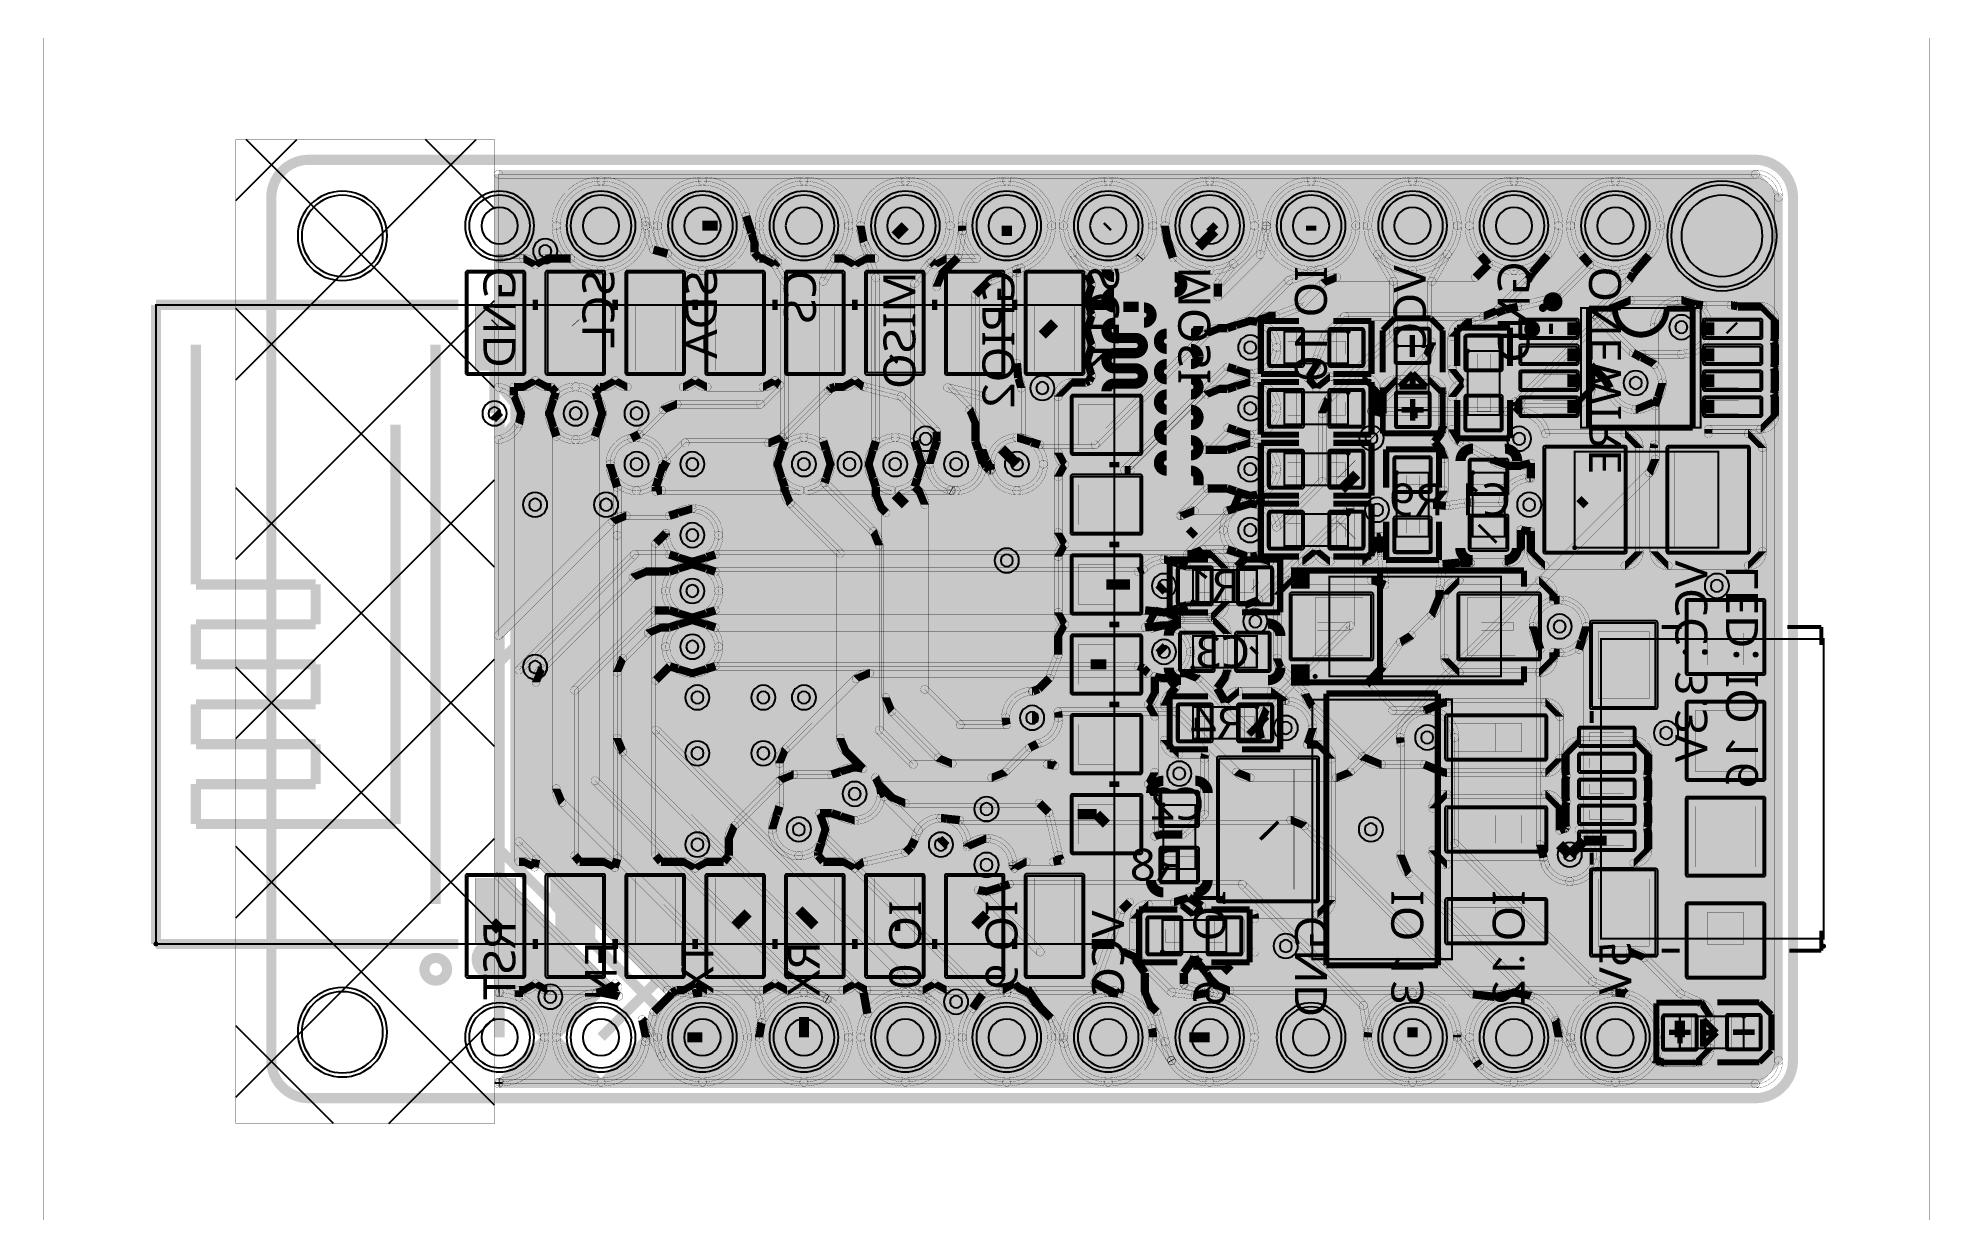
# Model space of a CAD drawing. Header units: millimetres. Extents: x -5.8 to 41.7, y -26.4 to 3.2.
import ezdxf
from ezdxf.enums import TextEntityAlignment as Align

# ---------------------------------------------------------------- set-up
doc = ezdxf.new("R2010")
doc.units = ezdxf.units.MM
for name, color, linetype, true_color in [('Board Outline Layer', 7, 'Continuous', 0xff00ff), ('Bottom Layer', 7, 'Continuous', 0x0000ff), ('Bottom Silkscreen Layer', 7, 'Continuous', 0x66cc33), ('Component Marking Layer', 7, 'Continuous', 0x66ffcc), ('Component Shape Layer', 7, 'Continuous', 0x00cccc), ('Document Layer', 7, 'Continuous', 0xffffff), ('Hole Layer', 7, 'Continuous', 0x222222), ('Multi-Layer', 7, 'Continuous', 0xc0c0c0), ('Pin Floating Layer', 7, 'Continuous', 0xff99ff), ('Pin Soldering Layer', 7, 'Continuous', 0xcc9999), ('Top Layer', 7, 'Continuous', 0xff0000), ('Top Paste Mask Layer', 7, 'Continuous', 0x808080), ('Top Silkscreen Layer', 7, 'Continuous', 0xffcc00), ('Top Solder Mask Layer', 7, 'Continuous', 0x800080)]:
    doc.layers.add(name, color=color, linetype=linetype, true_color=true_color)
doc.styles.get("Standard").update_dxf_attribs({"font": 'msyh.ttf'})

msp = doc.modelspace()

# ---------------------------------------------------------------- texts
at = {"layer": 'Bottom Silkscreen Layer', "text_generation_flag": 2, "width": 1.1}
for s, rotation, p in [('GND', -2070, (6.35, -2.54)), ('SCL', -2070, (8.827, -2.64)), ('SDA', -2070, (11.398, -2.654)), ('CS', -2070, (13.875, -2.627)), ('MISO', -2070, (16.367, -2.66)), ('GPIO2', -2070, (18.844, -2.634)), ('SCLK', -2070, (21.463, -2.54)), ('MOSI', -2070, (23.749, -2.54)), ('IO 10', -2070, (26.67, -2.54)), ('VCC', -2070, (29.147, -2.513)), ('GND', -2070, (31.75, -2.413)), ('ONEWIRE', -2070, (34.036, -2.54)), ('R9', -2160, (29.357, -9.017)), ('C1', -1080, (31.044, -9.017)), ('VCC: 3.3V', -990, (36.195, -9.906)), ('R1', -1080, (24.257, -11.176)), ('LED: IO 16', -990, (37.465, -10.033)), ('C3', -1080, (24.511, -12.827)), ('R4', -720, (24.384, -14.605)), ('C2', -1800, (23.368, -16.637)), ('R8', -720, (22.86, -18.161)), ('IO 0', -990, (16.51, -18.415)), ('IO 9', -990, (18.923, -18.415)), ('IO 16', -990, (24.13, -18.161)), ('IO 13', -990, (29.083, -18.161)), ('IO 12', -990, (31.623, -18.161)), ('VCC', -990, (21.59, -18.669)), ('GND', -990, (26.67, -18.796)), ('RST', -990, (6.35, -18.923)), ('TX', -990, (11.303, -19.431)), ('EN', -990, (8.89, -19.431)), ('RX', -990, (13.97, -19.431)), ('5V', -990, (34.29, -19.431))]:
    msp.add_text(s, height=0.8001, rotation=rotation, dxfattribs=at).set_placement(p, align=Align.BOTTOM_LEFT)

# ---------------------------------------------------------------- hatches: boundary and pattern name
at = {"layer": 'Bottom Layer'}
for points in [[(5.791, -5.568), (5.588, -5.568), (5.588, -0.231), (5.791, -0.231)], [(5.69, -0.333), (5.69, -0.13), (37.16, -0.13), (37.16, -0.333)], [(37.742, -22.428), (37.16, -23.01), (37.16, -23.01), (5.69, -23.01), (5.69, -22.964), (5.715, -22.964), (6.835, -21.844), (5.715, -20.724), (5.69, -20.724), (5.69, -17.806), (8.7, -20.816), (8.255, -20.724), (7.135, -21.844), (8.255, -22.964), (9.375, -21.844), (9.283, -21.399), (9.348, -21.464), (9.778, -22.313), (10.795, -22.964), (11.915, -21.844), (10.795, -20.724), (10.549, -20.751), (9.921, -20.665), (6.2, -16.944), (6.2, -6.478), (6.251, -6.223), (5.69, -5.568), (5.69, -0.231), (37.16, -0.231), (37.16, -0.231), (37.742, -0.813), (37.742, -0.813), (37.742, -22.428)], [(7.033, -1.524), (8.255, -0.302), (8.255, -0.505), (7.236, -1.524)], [(8.255, -2.644), (9.375, -1.524), (8.255, -0.404), (7.135, -1.524)], [(8.255, -0.302), (9.477, -1.524), (9.274, -1.524), (8.255, -0.505)], [(23.495, -22.964), (24.615, -21.844), (23.495, -20.724), (23.131, -20.785), (22.545, -20.716), (21.679, -19.85), (21.679, -19.85), (21.336, -19.708), (21.336, -19.708), (19.251, -19.708), (17.699, -18.156), (17.907, -18.189), (18.275, -18.077), (18.482, -18.011), (24.31, -18.011), (27.345, -21.046), (27.462, -21.717), (27.455, -21.844), (28.575, -22.964), (29.695, -21.844), (29.693, -21.781), (30.169, -22.444), (30.253, -22.559), (30.254, -22.56), (31.115, -22.964), (32.235, -21.844), (32.154, -21.426), (32.192, -21.464), (32.567, -22.112), (33.655, -22.964), (34.775, -21.844), (33.69, -20.724), (33.083, -20.443), (29.632, -16.992), (29.632, -14.337), (29.632, -14.337), (28.956, -13.661), (28.956, -13.661), (28.942, -13.661), (28.266, -14.337), (28.28, -14.474), (28.28, -17.272), (28.28, -17.272), (28.478, -17.75), (28.478, -17.75), (31.534, -20.805), (31.115, -20.724), (30.635, -20.832), (30.086, -20.764), (25.87, -16.548), (25.87, -16.548), (25.527, -16.406), (25.527, -16.406), (17.237, -16.406), (16.917, -16.373), (16.764, -16.355), (16.205, -16.662), (15.354, -15.811), (15.255, -15.619), (15.131, -15.344), (18.034, -15.344), (18.034, -15.344), (18.377, -15.202), (18.377, -15.202), (18.987, -14.592), (19.179, -14.493), (19.713, -13.843), (19.696, -13.693), (22.66, -13.693), (24.168, -15.202), (24.168, -15.202), (24.511, -15.344), (24.511, -15.344), (26.67, -15.344), (26.67, -15.344), (27.013, -15.202), (27.013, -15.202), (34.506, -7.709), (34.506, -7.709), (34.648, -7.366), (34.648, -7.366), (34.648, -6.036), (34.714, -5.829), (34.826, -5.461), (34.252, -4.804), (34.316, -4.74), (35.306, -4.74), (35.982, -4.064), (35.306, -3.388), (34.036, -3.388), (34.036, -3.388), (33.558, -3.586), (33.558, -3.586), (30.962, -6.182), (27.699, -6.182), (27.547, -6.165), (27.541, -6.165), (28.918, -4.788), (28.918, -4.788), (29.06, -4.445), (29.06, -4.445), (29.06, -2.913), (29.442, -2.233), (29.695, -1.524), (28.575, -0.404), (27.455, -1.524), (27.708, -2.233), (28.09, -2.913), (28.09, -4.244), (26.454, -5.88), (26.454, -5.88), (26.312, -6.223), (26.312, -6.223), (26.312, -7.927), (25.17, -9.069), (24.511, -8.481), (24.143, -8.593), (23.936, -8.659), (23.114, -8.659), (23.114, -8.659), (22.787, -8.786), (22.761, -8.786), (23.442, -8.105), (23.936, -8.105), (24.143, -8.171), (24.511, -8.283), (25.174, -7.62), (24.511, -6.957), (24.143, -7.069), (23.936, -7.135), (23.396, -7.135), (23.947, -6.584), (24.143, -6.647), (24.511, -6.759), (25.174, -6.096), (24.511, -5.433), (24.143, -5.545), (23.936, -5.611), (23.749, -5.611), (23.749, -5.611), (23.406, -5.753), (23.406, -5.753), (21.516, -7.643), (21.364, -7.643), (23.947, -5.06), (24.143, -5.123), (24.511, -5.235), (25.174, -4.572), (24.511, -3.909), (24.143, -4.021), (23.936, -4.087), (23.749, -4.087), (23.749, -4.087), (23.406, -4.229), (23.406, -4.229), (20.627, -7.008), (19.244, -7.008), (19.037, -6.942), (18.669, -6.83), (18.006, -7.493), (18.023, -7.643), (17.981, -7.643), (17.894, -7.556), (17.795, -7.364), (17.696, -7.125), (17.63, -6.918), (17.63, -3.249), (17.946, -2.934), (18.765, -2.588), (19.535, -1.524), (18.415, -0.404), (17.295, -1.524), (17.302, -1.651), (17.185, -2.322), (16.802, -2.705), (16.802, -2.705), (16.66, -3.048), (16.66, -3.048), (16.66, -6.918), (16.594, -7.125), (16.482, -7.493), (17.016, -8.143), (17.03, -8.151), (15.705, -8.151), (16.284, -7.493), (16.172, -7.125), (16.106, -6.918), (16.106, -2.973), (16.491, -2.459), (16.995, -1.524), (15.875, -0.404), (14.755, -1.524), (14.832, -1.933), (15.136, -2.823), (15.136, -6.918), (15.07, -7.125), (14.958, -7.493), (15.538, -8.151), (13.419, -8.151), (13.998, -7.493), (13.886, -7.125), (13.82, -6.918), (13.82, -2.913), (14.202, -2.233), (14.455, -1.524), (13.335, -0.404), (12.215, -1.524), (12.468, -2.233), (12.85, -2.913), (12.85, -6.918), (12.784, -7.125), (12.672, -7.493), (13.252, -8.151), (9.779, -8.151), (9.779, -8.151), (9.629, -8.175), (9.629, -8.068), (9.695, -7.861), (9.807, -7.493), (9.144, -6.83), (8.481, -7.493), (8.593, -7.861), (8.659, -8.068), (8.659, -9.271), (8.659, -9.271), (8.659, -14.351), (8.659, -14.351), (8.801, -14.694), (8.801, -14.694), (14.829, -20.722), (14.924, -21.252), (14.755, -21.844), (15.875, -22.964), (16.995, -21.844), (16.5, -20.914), (15.765, -20.286), (9.629, -14.15), (9.629, -9.472), (9.88, -9.221), (9.878, -9.271), (10.541, -9.934), (10.909, -9.822), (11.116, -9.756), (22.987, -9.756), (22.987, -9.756), (23.314, -9.629), (23.936, -9.629), (24.143, -9.695), (24.436, -9.803), (24.183, -10.056), (22.927, -10.056), (22.72, -9.99), (22.352, -9.878), (21.831, -10.131), (21.709, -10.183), (11.116, -10.183), (10.909, -10.117), (10.541, -10.005), (9.878, -10.668), (10.541, -11.331), (10.909, -11.219), (11.116, -11.153), (21.88, -11.153), (22.2, -11.186), (22.352, -11.204), (22.72, -11.092), (22.927, -11.026), (24.384, -11.026), (24.384, -11.026), (24.727, -10.884), (27.011, -8.6), (27.01, -8.636), (27.01, -11.531), (24.922, -13.619), (24.724, -14.097), (24.784, -14.374), (24.712, -14.374), (23.204, -12.865), (23.204, -12.865), (22.86, -12.723), (22.86, -12.723), (22.749, -12.723), (23.015, -12.192), (22.352, -11.529), (22.2, -11.547), (21.88, -11.58), (11.116, -11.58), (10.909, -11.514), (10.541, -11.402), (9.878, -12.065), (10.541, -12.728), (10.909, -12.616), (11.116, -12.55), (21.709, -12.55), (21.831, -12.602), (21.955, -12.723), (14.986, -12.723), (14.986, -12.723), (14.643, -12.865), (14.643, -12.865), (12.865, -14.643), (12.865, -14.643), (12.723, -14.986), (12.723, -14.986), (12.723, -16.062), (12.657, -16.269), (12.545, -16.637), (13.208, -17.3), (13.846, -16.818), (17.801, -20.773), (17.56, -21.12), (17.295, -21.844), (18.415, -22.964), (19.535, -21.844), (19.27, -21.12), (18.956, -20.669), (19.05, -20.678), (19.05, -20.678), (21.135, -20.678), (21.21, -20.753), (20.955, -20.724), (19.835, -21.844), (20.955, -22.964), (22.075, -21.844), (22.053, -21.623), (22.531, -22.415), (22.542, -22.432), (22.543, -22.434)], [(9.573, -1.524), (10.795, -0.302), (10.795, -0.505), (9.776, -1.524)], [(9.675, -1.524), (10.795, -2.644), (11.915, -1.524), (10.795, -0.404)], [(10.795, -0.302), (12.017, -1.524), (11.814, -1.524), (10.795, -0.505)], [(12.113, -1.524), (13.335, -0.302), (13.335, -0.505), (12.316, -1.524)], [(13.335, -0.302), (14.557, -1.524), (14.354, -1.524), (13.335, -0.505)], [(14.653, -1.524), (15.875, -0.302), (15.875, -0.505), (14.856, -1.524)], [(15.875, -0.302), (17.097, -1.524), (16.894, -1.524), (15.875, -0.505)], [(17.193, -1.524), (18.415, -0.302), (18.415, -0.505), (17.396, -1.524)], [(18.415, -0.302), (19.637, -1.524), (19.434, -1.524), (18.415, -0.505)], [(19.733, -1.524), (20.955, -0.302), (20.955, -0.505), (19.936, -1.524)], [(20.955, -2.644), (22.075, -1.524), (20.955, -0.404), (19.835, -1.524)], [(20.955, -0.302), (22.177, -1.524), (21.974, -1.524), (20.955, -0.505)], [(22.273, -1.524), (23.495, -0.302), (23.495, -0.505), (22.477, -1.524)], [(23.495, -2.644), (24.615, -1.524), (23.495, -0.404), (22.375, -1.524)], [(23.495, -0.302), (24.717, -1.524), (24.514, -1.524), (23.495, -0.505)], [(24.813, -1.524), (26.035, -0.302), (26.035, -0.505), (25.017, -1.524)], [(24.915, -1.524), (26.035, -2.644), (27.155, -1.524), (26.035, -0.404)], [(26.035, -0.302), (27.257, -1.524), (27.054, -1.524), (26.035, -0.505)], [(27.353, -1.524), (28.575, -0.302), (28.575, -0.505), (27.557, -1.524)], [(28.575, -0.302), (29.797, -1.524), (29.594, -1.524), (28.575, -0.505)], [(29.893, -1.524), (31.115, -0.302), (31.115, -0.505), (30.097, -1.524)], [(31.115, -2.644), (32.235, -1.524), (31.115, -0.404), (29.995, -1.524)], [(31.115, -0.302), (32.337, -1.524), (32.134, -1.524), (31.115, -0.505)], [(32.433, -1.524), (33.655, -0.302), (33.655, -0.505), (32.637, -1.524)], [(33.655, -2.644), (34.775, -1.524), (33.655, -0.404), (32.535, -1.524)], [(33.655, -0.302), (34.877, -1.524), (34.674, -1.524), (33.655, -0.505)], [(37.16, -0.333), (37.16, -0.13), (37.16, -0.13), (37.16, -0.333)], [(37.16, -0.13), (37.844, -0.813), (37.64, -0.813), (37.16, -0.333)], [(37.64, -0.813), (37.844, -0.813), (37.844, -0.813), (37.64, -0.813)], [(37.844, -22.428), (37.64, -22.428), (37.64, -0.813), (37.844, -0.813)], [(8.255, -2.746), (7.033, -1.524), (7.236, -1.524), (8.255, -2.543)], [(9.477, -1.524), (8.255, -2.746), (8.255, -2.543), (9.274, -1.524)], [(10.795, -2.746), (9.573, -1.524), (9.776, -1.524), (10.795, -2.543)], [(12.017, -1.524), (10.795, -2.746), (10.795, -2.543), (11.814, -1.524)], [(12.389, -2.298), (12.113, -1.524), (12.316, -1.524), (12.547, -2.169)], [(14.557, -1.524), (14.281, -2.298), (14.123, -2.169), (14.354, -1.524)], [(14.737, -1.97), (14.653, -1.524), (14.856, -1.524), (14.927, -1.896)], [(14.736, -1.965), (14.928, -1.9), (15.232, -2.79), (15.04, -2.856)], [(17.097, -1.524), (16.547, -2.544), (16.435, -2.375), (16.894, -1.524)], [(17.285, -2.339), (17.085, -2.304), (17.202, -1.634), (17.402, -1.669)], [(17.201, -1.663), (17.193, -1.524), (17.396, -1.524), (17.403, -1.64)], [(19.637, -1.524), (18.797, -2.685), (18.733, -2.492), (19.434, -1.524)], [(20.955, -2.746), (19.733, -1.524), (19.936, -1.524), (20.955, -2.543)], [(22.177, -1.524), (20.955, -2.746), (20.955, -2.543), (21.974, -1.524)], [(23.495, -2.746), (22.273, -1.524), (22.477, -1.524), (23.495, -2.543)], [(24.717, -1.524), (23.495, -2.746), (23.495, -2.543), (24.514, -1.524)], [(26.035, -2.746), (24.813, -1.524), (25.017, -1.524), (26.035, -2.543)], [(27.257, -1.524), (26.035, -2.746), (26.035, -2.543), (27.054, -1.524)], [(27.629, -2.298), (27.353, -1.524), (27.557, -1.524), (27.787, -2.169)], [(29.797, -1.524), (29.521, -2.298), (29.363, -2.169), (29.594, -1.524)], [(31.115, -2.746), (29.893, -1.524), (30.097, -1.524), (31.115, -2.543)], [(32.337, -1.524), (31.115, -2.746), (31.115, -2.543), (32.134, -1.524)], [(33.655, -2.746), (32.433, -1.524), (32.637, -1.524), (33.655, -2.543)], [(34.877, -1.524), (33.655, -2.746), (33.655, -2.543), (34.674, -1.524)], [(12.379, -2.283), (12.557, -2.184), (12.938, -2.863), (12.761, -2.963)], [(13.909, -2.963), (13.732, -2.863), (14.113, -2.184), (14.291, -2.283)], [(16.874, -2.777), (16.73, -2.633), (17.113, -2.25), (17.257, -2.393)], [(27.619, -2.283), (27.797, -2.184), (28.178, -2.863), (28.001, -2.963)], [(29.149, -2.963), (28.972, -2.863), (29.353, -2.184), (29.531, -2.283)], [(15.034, -2.823), (15.237, -2.823), (15.237, -6.918), (15.034, -6.918)], [(16.187, -3.033), (16.025, -2.912), (16.41, -2.398), (16.572, -2.52)], [(16.558, -3.048), (16.73, -2.633), (16.874, -2.777), (16.761, -3.048)], [(16.874, -2.777), (16.73, -2.633), (16.73, -2.633), (16.874, -2.777)], [(17.985, -3.027), (17.906, -2.84), (18.726, -2.494), (18.805, -2.682)], [(12.748, -2.913), (12.951, -2.913), (12.951, -6.918), (12.748, -6.918)], [(13.922, -6.918), (13.719, -6.918), (13.719, -2.913), (13.922, -2.913)], [(16.208, -6.918), (16.005, -6.918), (16.005, -2.973), (16.208, -2.973)], [(16.558, -3.048), (16.761, -3.048), (16.761, -3.048), (16.558, -3.048)], [(16.558, -3.048), (16.761, -3.048), (16.761, -6.918), (16.558, -6.918)], [(17.732, -6.918), (17.529, -6.918), (17.529, -3.249), (17.732, -3.249)], [(17.702, -3.321), (17.558, -3.177), (17.874, -2.862), (18.017, -3.005)], [(27.988, -2.913), (28.192, -2.913), (28.192, -4.244), (27.988, -4.244)], [(29.162, -4.445), (28.959, -4.445), (28.959, -2.913), (29.162, -2.913)], [(33.486, -3.514), (34.036, -3.287), (34.036, -3.49), (33.63, -3.658)], [(34.036, -3.49), (34.036, -3.287), (35.306, -3.287), (35.306, -3.49)], [(34.036, -3.49), (34.036, -3.287), (34.036, -3.287), (34.036, -3.49)], [(35.306, -3.287), (36.083, -4.064), (35.88, -4.064), (35.306, -3.49)], [(31.034, -6.254), (30.89, -6.111), (33.486, -3.514), (33.63, -3.658)], [(33.63, -3.658), (33.486, -3.514), (33.486, -3.514), (33.63, -3.658)], [(20.699, -7.08), (20.555, -6.936), (23.334, -4.157), (23.478, -4.301)], [(23.334, -4.157), (23.749, -3.985), (23.749, -4.188), (23.478, -4.301)], [(23.478, -4.301), (23.334, -4.157), (23.334, -4.157), (23.478, -4.301)], [(23.749, -4.188), (23.749, -3.985), (23.936, -3.985), (23.936, -4.188)], [(23.749, -4.188), (23.749, -3.985), (23.749, -3.985), (23.749, -4.188)], [(23.968, -4.184), (23.905, -3.99), (24.112, -3.924), (24.174, -4.117)], [(24.086, -3.936), (24.511, -3.807), (24.511, -4.01), (24.199, -4.105)], [(24.511, -3.807), (25.276, -4.572), (25.073, -4.572), (24.511, -4.01)], [(26.526, -5.952), (26.382, -5.808), (28.018, -4.172), (28.162, -4.316)], [(36.083, -4.064), (35.306, -4.841), (35.306, -4.638), (35.88, -4.064)], [(25.276, -4.572), (24.511, -5.337), (24.511, -5.134), (25.073, -4.572)], [(27.613, -6.237), (27.469, -6.093), (28.846, -4.716), (28.99, -4.86)], [(29.162, -4.445), (28.99, -4.86), (28.846, -4.716), (28.959, -4.445)], [(28.99, -4.86), (28.846, -4.716), (28.846, -4.716), (28.99, -4.86)], [(29.162, -4.445), (28.959, -4.445), (28.959, -4.445), (29.162, -4.445)], [(34.324, -4.876), (34.18, -4.732), (34.244, -4.668), (34.388, -4.811)], [(34.265, -4.703), (34.928, -5.461), (34.725, -5.461), (34.238, -4.905)], [(34.316, -4.841), (34.316, -4.638), (35.306, -4.638), (35.306, -4.841)], [(21.436, -7.715), (21.292, -7.571), (23.875, -4.989), (24.019, -5.132)], [(23.916, -5.157), (23.978, -4.964), (24.174, -5.027), (24.112, -5.22)], [(24.511, -5.337), (24.086, -5.208), (24.199, -5.039), (24.511, -5.134)], [(5.705, -5.467), (6.353, -6.223), (6.15, -6.223), (5.674, -5.668)], [(6.855, -6.223), (7.62, -5.458), (7.62, -5.661), (7.058, -6.223)], [(13.335, -22.964), (14.455, -21.844), (13.925, -20.892), (13.923, -20.891), (13.906, -20.88), (13.046, -20.361), (8.105, -15.42), (8.105, -6.798), (8.171, -6.591), (8.283, -6.223), (7.62, -5.56), (6.957, -6.223), (7.069, -6.591), (7.135, -6.798), (7.135, -15.621), (7.135, -15.621), (7.277, -15.964), (7.277, -15.964), (12.207, -20.894), (12.276, -21.48), (12.215, -21.844)], [(7.62, -5.458), (8.385, -6.223), (8.182, -6.223), (7.62, -5.661)], [(21.588, -7.715), (21.444, -7.571), (23.334, -5.681), (23.478, -5.825)], [(23.334, -5.681), (23.749, -5.509), (23.749, -5.712), (23.478, -5.825)], [(23.478, -5.825), (23.334, -5.681), (23.334, -5.681), (23.478, -5.825)], [(23.749, -5.712), (23.749, -5.509), (23.936, -5.509), (23.936, -5.712)], [(23.749, -5.712), (23.749, -5.509), (23.749, -5.509), (23.749, -5.712)], [(23.968, -5.708), (23.905, -5.514), (24.112, -5.448), (24.174, -5.641)], [(24.086, -5.46), (24.511, -5.331), (24.511, -5.534), (24.199, -5.629)], [(24.511, -5.331), (25.276, -6.096), (25.073, -6.096), (24.511, -5.534)], [(34.928, -5.461), (34.799, -5.886), (34.63, -5.773), (34.725, -5.461)], [(25.276, -6.096), (24.511, -6.861), (24.511, -6.658), (25.073, -6.096)], [(26.21, -6.223), (26.382, -5.808), (26.526, -5.952), (26.414, -6.223)], [(26.526, -5.952), (26.382, -5.808), (26.382, -5.808), (26.526, -5.952)], [(27.54, -6.063), (27.547, -6.063), (27.547, -6.267), (27.542, -6.267)], [(27.547, -6.063), (27.722, -6.083), (27.676, -6.281), (27.547, -6.267)], [(27.699, -6.284), (27.699, -6.081), (30.962, -6.081), (30.962, -6.284)], [(34.75, -7.366), (34.547, -7.366), (34.547, -6.036), (34.75, -6.036)], [(34.745, -6.067), (34.551, -6.005), (34.618, -5.798), (34.811, -5.861)], [(6.099, -6.478), (6.302, -6.478), (6.302, -16.944), (6.099, -16.944)], [(6.353, -6.223), (6.294, -6.517), (6.106, -6.439), (6.15, -6.223)], [(6.984, -6.648), (6.855, -6.223), (7.058, -6.223), (7.153, -6.535)], [(6.972, -6.623), (7.165, -6.56), (7.232, -6.767), (7.038, -6.829)], [(8.202, -6.829), (8.008, -6.767), (8.075, -6.56), (8.268, -6.623)], [(8.385, -6.223), (8.256, -6.648), (8.087, -6.535), (8.182, -6.223)], [(23.468, -7.207), (23.324, -7.063), (23.875, -6.513), (24.019, -6.656)], [(23.916, -6.681), (23.978, -6.488), (24.174, -6.551), (24.112, -6.744)], [(24.511, -6.861), (24.086, -6.732), (24.199, -6.563), (24.511, -6.658)], [(26.21, -6.223), (26.414, -6.223), (26.414, -6.223), (26.21, -6.223)], [(26.21, -6.223), (26.414, -6.223), (26.414, -7.927), (26.21, -7.927)], [(7.033, -6.798), (7.236, -6.798), (7.236, -15.621), (7.033, -15.621)], [(8.004, -6.798), (8.207, -6.798), (8.207, -15.42), (8.004, -15.42)], [(8.379, -7.493), (9.144, -6.728), (9.144, -6.931), (8.582, -7.493)], [(9.144, -6.728), (9.909, -7.493), (9.706, -7.493), (9.144, -6.931)], [(12.57, -7.493), (12.699, -7.068), (12.868, -7.181), (12.773, -7.493)], [(12.88, -7.156), (12.687, -7.093), (12.753, -6.887), (12.947, -6.949)], [(13.723, -6.949), (13.917, -6.887), (13.983, -7.093), (13.79, -7.156)], [(13.971, -7.068), (14.1, -7.493), (13.897, -7.493), (13.802, -7.181)], [(14.856, -7.493), (14.985, -7.068), (15.154, -7.181), (15.059, -7.493)], [(15.166, -7.156), (14.973, -7.093), (15.039, -6.887), (15.233, -6.949)], [(16.009, -6.949), (16.203, -6.887), (16.269, -7.093), (16.076, -7.156)], [(16.257, -7.068), (16.386, -7.493), (16.183, -7.493), (16.088, -7.181)], [(16.38, -7.493), (16.509, -7.068), (16.678, -7.181), (16.583, -7.493)], [(16.69, -7.156), (16.497, -7.093), (16.563, -6.887), (16.757, -6.949)], [(17.533, -6.949), (17.727, -6.887), (17.793, -7.093), (17.6, -7.156)], [(17.781, -7.068), (17.895, -7.344), (17.696, -7.383), (17.612, -7.181)], [(17.904, -7.493), (18.669, -6.728), (18.669, -6.931), (18.107, -7.493)], [(18.669, -6.728), (19.094, -6.857), (18.981, -7.026), (18.669, -6.931)], [(19.006, -7.038), (19.069, -6.845), (19.275, -6.911), (19.213, -7.105)], [(19.244, -7.109), (19.244, -6.906), (20.627, -6.906), (20.627, -7.109)], [(23.396, -7.236), (23.396, -7.033), (23.936, -7.033), (23.936, -7.236)], [(23.968, -7.232), (23.905, -7.038), (24.112, -6.972), (24.174, -7.165)], [(24.086, -6.984), (24.511, -6.855), (24.511, -7.058), (24.199, -7.153)], [(24.511, -6.855), (25.276, -7.62), (25.073, -7.62), (24.511, -7.058)], [(8.508, -7.918), (8.379, -7.493), (8.582, -7.493), (8.677, -7.805)], [(9.909, -7.493), (9.78, -7.918), (9.611, -7.805), (9.706, -7.493)], [(13.239, -8.252), (12.57, -7.493), (12.773, -7.493), (13.264, -8.05)], [(14.1, -7.493), (13.431, -8.252), (13.406, -8.05), (13.897, -7.493)], [(15.525, -8.252), (14.856, -7.493), (15.059, -7.493), (15.55, -8.05)], [(16.386, -7.493), (15.717, -8.252), (15.692, -8.05), (16.183, -7.493)], [(16.996, -8.243), (16.38, -7.493), (16.583, -7.493), (17.036, -8.044)], [(17.705, -7.41), (17.886, -7.317), (17.985, -7.51), (17.804, -7.603)], [(17.823, -7.628), (17.966, -7.484), (18.053, -7.571), (17.909, -7.715)], [(17.924, -7.666), (17.904, -7.493), (18.107, -7.493), (18.122, -7.62)], [(17.981, -7.744), (17.981, -7.541), (18.023, -7.541), (18.023, -7.744)], [(21.364, -7.744), (21.364, -7.541), (21.516, -7.541), (21.516, -7.744)], [(34.75, -7.366), (34.578, -7.781), (34.434, -7.637), (34.547, -7.366)], [(34.75, -7.366), (34.547, -7.366), (34.547, -7.366), (34.75, -7.366)], [(8.496, -7.893), (8.689, -7.83), (8.756, -8.037), (8.562, -8.099)], [(8.557, -8.068), (8.76, -8.068), (8.76, -9.271), (8.557, -9.271)], [(9.731, -8.175), (9.528, -8.175), (9.528, -8.068), (9.731, -8.068)], [(9.726, -8.099), (9.532, -8.037), (9.599, -7.83), (9.792, -7.893)], [(9.598, -8.078), (9.779, -8.049), (9.779, -8.252), (9.661, -8.271)], [(9.779, -8.252), (9.779, -8.049), (13.252, -8.049), (13.252, -8.252)], [(9.779, -8.252), (9.779, -8.049), (9.779, -8.049), (9.779, -8.252)], [(13.419, -8.252), (13.419, -8.049), (15.538, -8.049), (15.538, -8.252)], [(15.705, -8.252), (15.705, -8.049), (17.03, -8.049), (17.03, -8.252)], [(16.969, -8.234), (17.062, -8.053), (17.077, -8.061), (16.984, -8.241)], [(22.833, -8.858), (22.689, -8.714), (23.37, -8.033), (23.514, -8.177)], [(23.442, -8.207), (23.442, -8.004), (23.936, -8.004), (23.936, -8.207)], [(23.905, -8.202), (23.968, -8.008), (24.174, -8.075), (24.112, -8.268)], [(25.276, -7.62), (24.511, -8.385), (24.511, -8.182), (25.073, -7.62)], [(25.242, -9.141), (25.098, -8.997), (26.24, -7.855), (26.384, -7.999)], [(27.085, -15.274), (26.941, -15.13), (34.434, -7.637), (34.578, -7.781)], [(34.578, -7.781), (34.434, -7.637), (34.434, -7.637), (34.578, -7.781)], [(23.968, -8.756), (23.905, -8.562), (24.112, -8.496), (24.174, -8.689)], [(24.511, -8.385), (24.086, -8.256), (24.199, -8.087), (24.511, -8.182)], [(24.086, -8.508), (24.511, -8.379), (24.511, -8.582), (24.199, -8.677)], [(24.511, -8.379), (25.271, -9.058), (25.069, -9.081), (24.511, -8.582)], [(24.799, -10.956), (24.655, -10.812), (26.94, -8.528), (27.083, -8.672)], [(22.718, -8.711), (23.114, -8.557), (23.114, -8.76), (22.855, -8.861)], [(22.761, -8.887), (22.761, -8.684), (22.787, -8.684), (22.787, -8.887)], [(23.114, -8.76), (23.114, -8.557), (23.936, -8.557), (23.936, -8.76)], [(23.114, -8.76), (23.114, -8.557), (23.114, -8.557), (23.114, -8.76)], [(26.909, -8.636), (26.91, -8.594), (27.113, -8.605), (27.112, -8.636)], [(26.909, -8.636), (27.112, -8.636), (27.112, -11.531), (26.909, -11.531)], [(8.557, -9.271), (8.76, -9.271), (8.76, -9.271), (8.557, -9.271)], [(8.557, -9.271), (8.76, -9.271), (8.76, -14.351), (8.557, -14.351)], [(9.731, -14.15), (9.528, -14.15), (9.528, -9.472), (9.731, -9.472)], [(9.701, -9.544), (9.557, -9.4), (9.808, -9.15), (9.952, -9.293)], [(9.776, -9.271), (9.778, -9.214), (9.981, -9.229), (9.979, -9.271)], [(10.541, -10.036), (9.776, -9.271), (9.979, -9.271), (10.541, -9.833)], [(9.776, -10.668), (10.541, -9.903), (10.541, -10.106), (9.979, -10.668)], [(10.966, -9.907), (10.541, -10.036), (10.541, -9.833), (10.853, -9.738)], [(10.541, -9.903), (10.966, -10.032), (10.853, -10.201), (10.541, -10.106)], [(10.941, -9.919), (10.878, -9.726), (11.085, -9.659), (11.147, -9.853)], [(11.116, -9.858), (11.116, -9.655), (22.987, -9.655), (22.987, -9.858)], [(21.751, -10.068), (22.352, -9.776), (22.352, -9.979), (21.911, -10.194)], [(22.352, -9.776), (22.777, -9.905), (22.664, -10.074), (22.352, -9.979)], [(22.689, -10.086), (22.752, -9.893), (22.958, -9.959), (22.896, -10.153)], [(22.927, -10.157), (22.927, -9.954), (24.183, -9.954), (24.183, -10.157)], [(23.383, -9.704), (22.987, -9.858), (22.987, -9.655), (23.246, -9.554)], [(22.987, -9.858), (22.987, -9.655), (22.987, -9.655), (22.987, -9.858)], [(23.314, -9.731), (23.314, -9.528), (23.936, -9.528), (23.936, -9.731)], [(23.905, -9.726), (23.968, -9.532), (24.174, -9.599), (24.112, -9.792)], [(24.425, -9.904), (24.086, -9.78), (24.199, -9.611), (24.448, -9.702)], [(24.255, -10.128), (24.111, -9.984), (24.364, -9.731), (24.508, -9.875)], [(10.878, -10.213), (10.941, -10.02), (11.147, -10.086), (11.085, -10.28)], [(11.116, -10.284), (11.116, -10.081), (21.709, -10.081), (21.709, -10.284)], [(21.749, -10.276), (21.669, -10.089), (21.791, -10.037), (21.871, -10.224)], [(10.541, -11.433), (9.776, -10.668), (9.979, -10.668), (10.541, -11.23)], [(22.927, -11.128), (22.927, -10.925), (24.384, -10.925), (24.384, -11.128)], [(24.799, -10.956), (24.384, -11.128), (24.384, -10.925), (24.655, -10.812)], [(24.384, -11.128), (24.384, -10.925), (24.384, -10.925), (24.384, -11.128)], [(31.493, -11.557), (32.258, -10.792), (32.258, -10.995), (31.697, -11.557)], [(32.512, -17.935), (33.175, -17.272), (32.743, -16.65), (32.743, -12.132), (32.809, -11.925), (32.921, -11.557), (32.258, -10.894), (31.595, -11.557), (31.707, -11.925), (31.773, -12.132), (31.773, -17.018), (31.773, -17.018), (31.833, -17.252), (31.853, -17.345)], [(32.258, -10.792), (33.023, -11.557), (32.82, -11.557), (32.258, -10.995)], [(9.776, -12.065), (10.541, -11.3), (10.541, -11.503), (9.979, -12.065)], [(10.966, -11.304), (10.541, -11.433), (10.541, -11.23), (10.853, -11.135)], [(10.541, -11.3), (10.966, -11.429), (10.853, -11.598), (10.541, -11.503)], [(10.941, -11.316), (10.878, -11.123), (11.085, -11.056), (11.147, -11.25)], [(11.116, -11.255), (11.116, -11.052), (21.88, -11.052), (21.88, -11.255)], [(21.869, -11.254), (21.89, -11.052), (22.21, -11.085), (22.189, -11.287)], [(22.352, -11.306), (22.176, -11.285), (22.223, -11.088), (22.352, -11.103)], [(22.777, -11.177), (22.352, -11.306), (22.352, -11.103), (22.664, -11.008)], [(22.752, -11.189), (22.689, -10.996), (22.896, -10.929), (22.958, -11.123)], [(10.878, -11.61), (10.941, -11.417), (11.147, -11.483), (11.085, -11.677)], [(11.116, -11.681), (11.116, -11.478), (21.88, -11.478), (21.88, -11.681)], [(21.89, -11.681), (21.869, -11.479), (22.189, -11.446), (22.21, -11.648)], [(22.176, -11.448), (22.352, -11.427), (22.352, -11.63), (22.223, -11.646)], [(22.352, -11.427), (23.117, -12.192), (22.914, -12.192), (22.352, -11.63)], [(24.994, -13.691), (24.85, -13.547), (26.939, -11.459), (27.082, -11.603)], [(31.622, -11.982), (31.493, -11.557), (31.697, -11.557), (31.791, -11.869)], [(33.023, -11.557), (32.894, -11.982), (32.725, -11.869), (32.82, -11.557)], [(10.541, -12.83), (9.776, -12.065), (9.979, -12.065), (10.541, -12.627)], [(23.117, -12.192), (22.81, -12.804), (22.689, -12.642), (22.914, -12.192)], [(31.61, -11.957), (31.803, -11.894), (31.87, -12.101), (31.676, -12.163)], [(31.671, -12.132), (31.875, -12.132), (31.875, -17.018), (31.671, -17.018)], [(32.845, -16.65), (32.642, -16.65), (32.642, -12.132), (32.845, -12.132)], [(32.84, -12.163), (32.646, -12.101), (32.713, -11.894), (32.906, -11.957)], [(10.966, -12.701), (10.541, -12.83), (10.541, -12.627), (10.853, -12.532)], [(10.941, -12.713), (10.878, -12.52), (11.085, -12.453), (11.147, -12.647)], [(11.116, -12.652), (11.116, -12.449), (21.709, -12.449), (21.709, -12.652)], [(12.937, -14.715), (12.793, -14.571), (14.571, -12.793), (14.715, -12.937)], [(14.571, -12.793), (14.986, -12.621), (14.986, -12.824), (14.715, -12.937)], [(14.715, -12.937), (14.571, -12.793), (14.571, -12.793), (14.715, -12.937)], [(14.986, -12.824), (14.986, -12.621), (21.955, -12.621), (21.955, -12.824)], [(14.986, -12.824), (14.986, -12.621), (14.986, -12.621), (14.986, -12.824)], [(21.669, -12.644), (21.749, -12.457), (21.871, -12.509), (21.791, -12.696)], [(21.894, -12.804), (21.751, -12.665), (21.911, -12.539), (22.016, -12.642)], [(22.749, -12.824), (22.749, -12.621), (22.86, -12.621), (22.86, -12.824)], [(22.86, -12.621), (23.275, -12.793), (23.132, -12.937), (22.86, -12.824)], [(22.86, -12.824), (22.86, -12.621), (22.86, -12.621), (22.86, -12.824)], [(23.132, -12.937), (23.275, -12.793), (24.784, -14.302), (24.641, -14.446)], [(23.132, -12.937), (23.275, -12.793), (23.275, -12.793), (23.132, -12.937)], [(19.795, -13.67), (19.815, -13.843), (19.612, -13.843), (19.597, -13.716)], [(19.696, -13.795), (19.696, -13.592), (22.66, -13.592), (22.66, -13.795)], [(22.588, -13.765), (22.731, -13.621), (24.24, -15.13), (24.097, -15.274)], [(24.623, -14.097), (24.85, -13.547), (24.994, -13.691), (24.826, -14.097)], [(28.165, -14.337), (28.942, -13.56), (28.942, -13.763), (28.368, -14.337)], [(28.942, -13.763), (28.942, -13.56), (28.956, -13.56), (28.956, -13.763)], [(28.956, -13.56), (29.733, -14.337), (29.53, -14.337), (28.956, -13.763)], [(28.956, -13.763), (28.956, -13.56), (28.956, -13.56), (28.956, -13.763)], [(9.557, -14.222), (9.701, -14.078), (15.836, -20.214), (15.693, -20.357)], [(19.815, -13.843), (19.199, -14.593), (19.16, -14.394), (19.612, -13.843)], [(24.691, -14.416), (24.623, -14.097), (24.826, -14.097), (24.876, -14.332)], [(8.557, -14.351), (8.76, -14.351), (8.76, -14.351), (8.557, -14.351)], [(8.729, -14.766), (8.557, -14.351), (8.76, -14.351), (8.873, -14.622)], [(8.729, -14.766), (8.873, -14.622), (8.873, -14.622), (8.729, -14.766)], [(8.729, -14.766), (8.873, -14.622), (14.901, -20.651), (14.757, -20.794)], [(12.621, -14.986), (12.793, -14.571), (12.937, -14.715), (12.824, -14.986)], [(12.937, -14.715), (12.793, -14.571), (12.793, -14.571), (12.937, -14.715)], [(18.449, -15.274), (18.305, -15.13), (18.915, -14.521), (19.059, -14.664)], [(19.033, -14.683), (18.94, -14.502), (19.133, -14.403), (19.226, -14.584)], [(24.712, -14.475), (24.712, -14.272), (24.784, -14.272), (24.784, -14.475)], [(28.181, -14.494), (28.165, -14.337), (28.368, -14.337), (28.38, -14.453)], [(28.179, -14.474), (28.382, -14.474), (28.382, -17.272), (28.179, -17.272)], [(29.733, -16.992), (29.53, -16.992), (29.53, -14.337), (29.733, -14.337)], [(29.733, -14.337), (29.53, -14.337), (29.53, -14.337), (29.733, -14.337)], [(12.621, -14.986), (12.824, -14.986), (12.824, -14.986), (12.621, -14.986)], [(12.621, -14.986), (12.824, -14.986), (12.824, -16.062), (12.621, -16.062)], [(18.449, -15.274), (18.034, -15.446), (18.034, -15.243), (18.305, -15.13)], [(18.449, -15.274), (18.305, -15.13), (18.305, -15.13), (18.449, -15.274)], [(24.097, -15.274), (24.24, -15.13), (24.24, -15.13), (24.097, -15.274)], [(24.511, -15.446), (24.097, -15.274), (24.24, -15.13), (24.511, -15.243)], [(27.085, -15.274), (26.67, -15.446), (26.67, -15.243), (26.941, -15.13)], [(27.085, -15.274), (26.941, -15.13), (26.941, -15.13), (27.085, -15.274)], [(7.236, -15.621), (7.033, -15.621), (7.033, -15.621), (7.236, -15.621)], [(7.205, -16.036), (7.033, -15.621), (7.236, -15.621), (7.349, -15.892)], [(8.033, -15.492), (8.177, -15.348), (13.118, -20.289), (12.975, -20.433)], [(15.212, -15.282), (15.355, -15.599), (15.156, -15.639), (15.05, -15.406)], [(15.131, -15.446), (15.131, -15.243), (18.034, -15.243), (18.034, -15.446)], [(15.165, -15.665), (15.346, -15.572), (15.445, -15.765), (15.264, -15.858)], [(18.034, -15.446), (18.034, -15.243), (18.034, -15.243), (18.034, -15.446)], [(24.511, -15.446), (24.511, -15.243), (24.511, -15.243), (24.511, -15.446)], [(24.511, -15.446), (24.511, -15.243), (26.67, -15.243), (26.67, -15.446)], [(26.67, -15.446), (26.67, -15.243), (26.67, -15.243), (26.67, -15.446)], [(7.205, -16.036), (7.349, -15.892), (7.349, -15.892), (7.205, -16.036)], [(7.205, -16.036), (7.349, -15.892), (12.279, -20.822), (12.135, -20.966)], [(12.753, -16.3), (12.56, -16.238), (12.626, -16.031), (12.82, -16.093)], [(15.283, -15.883), (15.426, -15.739), (16.277, -16.59), (16.133, -16.734)], [(12.443, -16.637), (12.572, -16.212), (12.741, -16.325), (12.646, -16.637)], [(16.119, -16.607), (16.764, -16.253), (16.764, -16.456), (16.29, -16.716)], [(16.764, -16.253), (16.94, -16.274), (16.893, -16.472), (16.764, -16.456)], [(16.906, -16.474), (16.927, -16.272), (17.247, -16.305), (17.226, -16.507)], [(17.237, -16.507), (17.237, -16.304), (25.527, -16.304), (25.527, -16.507)], [(25.527, -16.304), (25.942, -16.476), (25.798, -16.62), (25.527, -16.507)], [(25.527, -16.507), (25.527, -16.304), (25.527, -16.304), (25.527, -16.507)], [(25.798, -16.62), (25.942, -16.476), (30.158, -20.692), (30.014, -20.836)], [(25.798, -16.62), (25.942, -16.476), (25.942, -16.476), (25.798, -16.62)], [(32.779, -16.555), (33.277, -17.272), (33.074, -17.272), (32.708, -16.746)], [(6.128, -17.016), (6.272, -16.872), (9.993, -20.593), (9.849, -20.737)], [(13.208, -17.402), (12.443, -16.637), (12.646, -16.637), (13.208, -17.199)], [(13.944, -16.846), (13.208, -17.402), (13.208, -17.199), (13.748, -16.79)], [(13.774, -16.89), (13.918, -16.746), (17.873, -20.702), (17.73, -20.845)], [(29.56, -17.064), (29.704, -16.92), (33.155, -20.371), (33.011, -20.515)], [(31.671, -17.018), (31.875, -17.018), (31.875, -17.018), (31.671, -17.018)], [(31.744, -17.3), (31.671, -17.018), (31.875, -17.018), (31.922, -17.203)], [(28.179, -17.272), (28.382, -17.272), (28.382, -17.272), (28.179, -17.272)], [(28.406, -17.822), (28.179, -17.272), (28.382, -17.272), (28.55, -17.678)], [(31.734, -17.273), (31.932, -17.23), (31.952, -17.324), (31.754, -17.367)], [(32.512, -18.037), (31.752, -17.357), (31.954, -17.334), (32.512, -17.834)], [(33.277, -17.272), (32.512, -18.037), (32.512, -17.834), (33.074, -17.272)], [(5.791, -20.724), (5.588, -20.724), (5.588, -17.806), (5.791, -17.806)], [(5.618, -17.878), (5.762, -17.734), (8.772, -20.744), (8.628, -20.888)], [(18.332, -18.162), (17.907, -18.291), (17.907, -18.088), (18.219, -17.993)], [(18.307, -18.174), (18.244, -17.981), (18.451, -17.914), (18.513, -18.108)], [(18.482, -18.113), (18.482, -17.91), (24.31, -17.91), (24.31, -18.113)], [(24.238, -18.083), (24.382, -17.939), (27.417, -20.975), (27.274, -21.118)], [(28.406, -17.822), (28.55, -17.678), (28.55, -17.678), (28.406, -17.822)], [(28.406, -17.822), (28.55, -17.678), (31.605, -20.733), (31.462, -20.877)], [(17.627, -18.227), (17.771, -18.084), (19.323, -19.636), (19.179, -19.78)], [(17.907, -18.291), (17.667, -18.252), (17.731, -18.059), (17.907, -18.088)], [(19.251, -19.809), (19.251, -19.606), (21.336, -19.606), (21.336, -19.809)], [(21.336, -19.606), (21.751, -19.778), (21.607, -19.922), (21.336, -19.809)], [(21.336, -19.809), (21.336, -19.606), (21.336, -19.606), (21.336, -19.809)], [(21.607, -19.922), (21.751, -19.778), (22.617, -20.644), (22.473, -20.788)], [(21.607, -19.922), (21.751, -19.778), (21.751, -19.778), (21.607, -19.922)], [(12.994, -20.448), (13.099, -20.274), (13.958, -20.793), (13.853, -20.967)], [(15.699, -20.363), (15.831, -20.208), (16.566, -20.837), (16.434, -20.992)], [(33.04, -20.535), (33.125, -20.351), (33.733, -20.632), (33.648, -20.817)], [(5.688, -20.623), (5.715, -20.622), (5.715, -20.826), (5.692, -20.826)], [(5.715, -20.622), (6.937, -21.844), (6.734, -21.844), (5.715, -20.826)], [(7.033, -21.844), (8.255, -20.622), (8.255, -20.826), (7.236, -21.844)], [(8.255, -20.622), (8.74, -20.723), (8.66, -20.909), (8.255, -20.826)], [(9.907, -20.766), (9.935, -20.564), (10.563, -20.651), (10.535, -20.852)], [(10.527, -20.652), (10.795, -20.622), (10.795, -20.826), (10.571, -20.85)], [(10.795, -20.622), (12.017, -21.844), (11.814, -21.844), (10.795, -20.826)], [(12.106, -20.906), (12.308, -20.882), (12.377, -21.468), (12.175, -21.492)], [(13.958, -20.793), (13.977, -20.804), (13.87, -20.977), (13.854, -20.968)], [(13.977, -20.804), (13.978, -20.805), (13.871, -20.978), (13.87, -20.977)], [(13.978, -20.805), (14.557, -21.844), (14.354, -21.844), (13.871, -20.978)], [(14.729, -20.74), (14.929, -20.704), (15.024, -21.234), (14.824, -21.27)], [(16.556, -20.83), (17.097, -21.844), (16.894, -21.844), (16.443, -20.999)], [(17.644, -21.178), (17.477, -21.062), (17.718, -20.715), (17.885, -20.831)], [(18.873, -20.727), (19.039, -20.611), (19.353, -21.062), (19.186, -21.178)], [(19.05, -20.78), (18.936, -20.769), (18.976, -20.569), (19.05, -20.577)], [(19.05, -20.78), (19.05, -20.577), (19.05, -20.577), (19.05, -20.78)], [(19.05, -20.78), (19.05, -20.577), (21.135, -20.577), (21.135, -20.78)], [(19.733, -21.844), (20.955, -20.622), (20.955, -20.826), (19.936, -21.844)], [(20.955, -20.622), (21.233, -20.654), (21.187, -20.852), (20.955, -20.826)], [(21.063, -20.75), (21.207, -20.606), (21.282, -20.682), (21.138, -20.825)], [(22.533, -20.817), (22.557, -20.615), (23.143, -20.684), (23.119, -20.886)], [(23.098, -20.689), (23.495, -20.622), (23.495, -20.826), (23.164, -20.881)], [(23.495, -20.622), (24.717, -21.844), (24.514, -21.844), (23.495, -20.826)], [(30.073, -20.865), (30.098, -20.663), (30.648, -20.731), (30.623, -20.933)], [(30.592, -20.74), (31.115, -20.622), (31.115, -20.826), (30.679, -20.924)], [(31.115, -20.622), (31.571, -20.711), (31.496, -20.899), (31.115, -20.826)], [(33.694, -20.623), (34.877, -21.844), (34.674, -21.844), (33.687, -20.826)], [(9.376, -21.359), (9.477, -21.844), (9.274, -21.844), (9.19, -21.439)], [(9.211, -21.471), (9.355, -21.327), (9.42, -21.392), (9.276, -21.536)], [(14.653, -21.844), (14.838, -21.199), (15.01, -21.306), (14.856, -21.844)], [(17.193, -21.844), (17.483, -21.055), (17.638, -21.186), (17.396, -21.844)], [(19.347, -21.055), (19.637, -21.844), (19.434, -21.844), (19.192, -21.186)], [(27.245, -21.064), (27.445, -21.029), (27.562, -21.699), (27.362, -21.734)], [(32.082, -21.497), (32.226, -21.354), (32.264, -21.392), (32.121, -21.536)], [(6.937, -21.844), (5.715, -23.066), (5.715, -22.863), (6.734, -21.844)], [(8.255, -23.066), (7.033, -21.844), (7.236, -21.844), (8.255, -22.863)], [(9.477, -21.844), (8.255, -23.066), (8.255, -22.863), (9.274, -21.844)], [(9.257, -21.51), (9.438, -21.418), (9.868, -22.267), (9.687, -22.359)], [(12.017, -21.844), (10.795, -23.066), (10.795, -22.863), (11.814, -21.844)], [(12.113, -21.844), (12.18, -21.447), (12.372, -21.513), (12.316, -21.844)], [(13.335, -23.066), (12.113, -21.844), (12.316, -21.844), (13.335, -22.863)], [(14.557, -21.844), (13.335, -23.066), (13.335, -22.863), (14.354, -21.844)], [(15.875, -23.066), (14.653, -21.844), (14.856, -21.844), (15.875, -22.863)], [(17.097, -21.844), (15.875, -23.066), (15.875, -22.863), (16.894, -21.844)], [(18.415, -23.066), (17.193, -21.844), (17.396, -21.844), (18.415, -22.863)], [(19.637, -21.844), (18.415, -23.066), (18.415, -22.863), (19.434, -21.844)], [(20.955, -23.066), (19.733, -21.844), (19.936, -21.844), (20.955, -22.863)], [(22.177, -21.844), (20.955, -23.066), (20.955, -22.863), (21.974, -21.844)], [(22.153, -21.603), (22.177, -21.844), (21.974, -21.844), (21.954, -21.643)], [(21.966, -21.676), (22.14, -21.571), (22.618, -22.362), (22.444, -22.467)], [(24.717, -21.844), (23.495, -23.066), (23.495, -22.863), (24.514, -21.844)], [(27.353, -21.844), (27.361, -21.705), (27.563, -21.728), (27.557, -21.844)], [(28.575, -23.066), (27.353, -21.844), (27.557, -21.844), (28.575, -22.863)], [(29.797, -21.844), (28.575, -23.066), (28.575, -22.863), (29.594, -21.844)], [(29.795, -21.776), (29.797, -21.844), (29.594, -21.844), (29.592, -21.787)], [(29.611, -21.841), (29.776, -21.722), (30.251, -22.384), (30.086, -22.503)], [(32.337, -21.844), (31.115, -23.066), (31.115, -22.863), (32.134, -21.844)], [(32.248, -21.388), (32.337, -21.844), (32.134, -21.844), (32.06, -21.464)], [(32.104, -21.515), (32.28, -21.413), (32.655, -22.061), (32.479, -22.163)], [(34.877, -21.844), (33.655, -23.066), (33.655, -22.863), (34.674, -21.844)], [(10.795, -23.066), (9.685, -22.355), (9.87, -22.27), (10.795, -22.863)], [(33.655, -23.066), (32.469, -22.136), (32.666, -22.088), (33.655, -22.863)], [(22.455, -22.486), (22.444, -22.467), (22.619, -22.363), (22.628, -22.379)], [(22.456, -22.487), (22.455, -22.486), (22.628, -22.379), (22.629, -22.38)], [(23.495, -23.066), (22.456, -22.487), (22.629, -22.38), (23.495, -22.863)], [(30.174, -22.624), (30.083, -22.498), (30.255, -22.389), (30.331, -22.494)], [(30.176, -22.625), (30.174, -22.623), (30.331, -22.494), (30.332, -22.495)], [(31.115, -23.066), (30.176, -22.625), (30.332, -22.495), (31.115, -22.863)], [(37.844, -22.428), (37.16, -23.112), (37.16, -22.908), (37.64, -22.428)], [(37.64, -22.428), (37.844, -22.428), (37.844, -22.428), (37.64, -22.428)], [(5.588, -22.964), (5.791, -22.964), (5.791, -23.01), (5.588, -23.01)], [(5.715, -23.066), (5.688, -23.065), (5.692, -22.862), (5.715, -22.863)], [(5.69, -23.112), (5.69, -22.908), (37.16, -22.908), (37.16, -23.112)], [(37.16, -23.112), (37.16, -22.908), (37.16, -22.908), (37.16, -23.112)]]:
    msp.add_hatch(color=256, dxfattribs=at).paths.add_polyline_path(points)
at = {"layer": 'Component Marking Layer'}
for points in [[(31.74, -3.58, 1), (31.94, -3.58, 1)], [(26.902, -4.172, 1), (27.022, -4.172, 1)], [(28.112, -4.534, 1), (28.232, -4.534, 1)], [(29.893, -4.661, 1), (30.013, -4.661, 1)], [(26.902, -5.696, 1), (27.022, -5.696, 1)], [(26.902, -7.22, 1), (27.022, -7.22, 1)], [(28.115, -7.709, 1), (28.235, -7.709, 1)], [(30.02, -7.709, 1), (30.14, -7.709, 1)], [(26.902, -8.744, 1), (27.022, -8.744, 1)], [(32.575, -9.582, 1), (32.695, -9.582, 1)], [(23.016, -10.941, 1), (23.136, -10.941, 1)], [(23.016, -12.592, 1), (23.136, -12.592, 1)], [(26.076, -12.807, 1), (26.196, -12.807, 1)], [(24.616, -13.57, 1), (24.736, -13.57, 1)], [(22.273, -16.026, 1), (22.393, -16.026, 1)], [(-2.95, -19.507, 1), (-2.83, -19.507, 1)], [(22.254, -19.704, 1), (22.374, -19.704, 1)], [(31.253, -19.887, 1), (31.373, -19.887, 1)], [(38.807, -19.561, 1), (38.927, -19.561, 1)], [(36.808, -21.314, 1), (36.928, -21.314, 1)]]:
    msp.add_hatch(color=256, dxfattribs=at).paths.add_polyline_path(points)
at = {"layer": 'Document Layer'}
for points in [[(28.637, -4.264), (28.637, -4.804), (28.507, -4.804), (28.507, -4.264)], [(28.308, -6.069), (28.848, -6.069), (28.848, -6.199), (28.308, -6.199)], [(28.643, -5.863), (28.643, -6.403), (28.513, -6.403), (28.513, -5.863)], [(30.796, -12.22), (30.796, -10.895), (30.598, -10.895), (30.598, -12.22)], [(26.192, -11.656), (26.192, -11.458), (26.987, -11.458), (26.987, -11.656)], [(31.094, -11.656), (31.094, -11.458), (30.299, -11.458), (30.299, -11.656)], [(35.539, -21.785), (34.999, -21.785), (34.999, -21.655), (35.539, -21.655)], [(35.334, -21.45), (35.334, -21.99), (35.204, -21.99), (35.204, -21.45)], [(37.138, -21.779), (36.598, -21.779), (36.598, -21.649), (37.138, -21.649)]]:
    msp.add_hatch(color=256, dxfattribs=at).paths.add_polyline_path(points)
at = {"layer": 'Multi-Layer'}
h = msp.add_hatch(dxfattribs=at)
h.set_pattern_fill('ANSI37', color=256, style=0)
h.paths.add_polyline_path([(-0.889, 0.635), (-0.889, -24.003), (5.588, -24.003), (5.588, 0.635)])
at = {"layer": 'Pin Floating Layer'}
for points in [[(32.8, -3.943), (32.45, -3.943), (32.45, -4.267), (32.8, -4.267)], [(35.78, -4.267), (36.13, -4.267), (36.13, -3.943), (35.78, -3.943)], [(32.8, -4.593), (32.45, -4.593), (32.45, -4.917), (32.8, -4.917)], [(35.78, -4.917), (36.13, -4.917), (36.13, -4.593), (35.78, -4.593)], [(32.8, -5.243), (32.45, -5.243), (32.45, -5.567), (32.8, -5.567)], [(35.78, -5.567), (36.13, -5.567), (36.13, -5.243), (35.78, -5.243)], [(32.8, -5.893), (32.45, -5.893), (32.45, -6.217), (32.8, -6.217)], [(35.78, -6.217), (36.13, -6.217), (36.13, -5.893), (35.78, -5.893)], [(29.553, -14.687), (29.553, -13.987), (30.673, -13.987), (30.673, -14.687)], [(25.603, -18.137), (25.603, -15.137), (26.073, -15.137), (26.073, -18.137)], [(29.553, -16.987), (29.553, -16.287), (30.673, -16.287), (30.673, -16.987)], [(29.553, -19.287), (29.553, -18.587), (30.673, -18.587), (30.673, -19.287)]]:
    msp.add_hatch(color=256, dxfattribs=at).paths.add_polyline_path(points)
at = {"layer": 'Pin Soldering Layer'}
for points in [[(5.111, -5.154), (5.111, -3.504), (6.111, -3.504), (6.111, -5.154)], [(7.111, -5.154), (7.111, -3.504), (8.111, -3.504), (8.111, -5.154)], [(9.111, -5.154), (9.111, -3.504), (10.111, -3.504), (10.111, -5.154)], [(11.111, -5.154), (11.111, -3.504), (12.111, -3.504), (12.111, -5.154)], [(13.111, -5.154), (13.111, -3.504), (14.111, -3.504), (14.111, -5.154)], [(15.111, -5.154), (15.111, -3.504), (16.111, -3.504), (16.111, -5.154)], [(17.111, -5.154), (17.111, -3.504), (18.111, -3.504), (18.111, -5.154)], [(19.111, -5.154), (19.111, -3.504), (20.111, -3.504), (20.111, -5.154)], [(25.362, -4.172), (25.362, -4.972), (25.662, -4.972), (25.662, -4.172)], [(26.962, -4.172), (26.962, -4.972), (26.662, -4.972), (26.662, -4.172)], [(32.487, -3.943), (32.487, -4.268), (31.84, -4.268), (31.84, -3.943)], [(36.093, -4.268), (36.093, -3.942), (36.74, -3.942), (36.74, -4.268)], [(28.172, -4.534), (28.972, -4.534), (28.972, -4.834), (28.172, -4.834)], [(29.953, -4.661), (30.753, -4.661), (30.753, -4.961), (29.953, -4.961)], [(32.487, -4.593), (32.487, -4.918), (31.84, -4.918), (31.84, -4.593)], [(36.094, -4.918), (36.094, -4.592), (36.74, -4.592), (36.74, -4.918)], [(25.362, -5.696), (25.362, -6.496), (25.662, -6.496), (25.662, -5.696)], [(26.962, -5.696), (26.962, -6.496), (26.662, -6.496), (26.662, -5.696)], [(32.487, -5.242), (32.487, -5.568), (31.84, -5.568), (31.84, -5.242)], [(36.094, -5.568), (36.094, -5.243), (36.74, -5.243), (36.74, -5.568)], [(21.111, -6.007), (21.111, -7.007), (20.211, -7.007), (20.211, -6.007)], [(28.179, -5.834), (28.979, -5.834), (28.979, -6.134), (28.179, -6.134)], [(29.953, -6.261), (30.753, -6.261), (30.753, -5.961), (29.953, -5.961)], [(32.487, -5.893), (32.487, -6.218), (31.84, -6.218), (31.84, -5.893)], [(36.093, -6.218), (36.093, -5.893), (36.74, -5.893), (36.74, -6.218)], [(25.362, -7.22), (25.362, -8.02), (25.662, -8.02), (25.662, -7.22)], [(26.962, -7.22), (26.962, -8.02), (26.662, -8.02), (26.662, -7.22)], [(32.635, -9.582), (33.735, -9.582), (33.735, -7.182), (32.635, -7.182)], [(35.135, -9.582), (36.235, -9.582), (36.235, -7.182), (35.135, -7.182)], [(21.111, -8.007), (21.111, -9.007), (20.21, -9.007), (20.21, -8.007)], [(28.175, -7.709), (28.975, -7.709), (28.975, -8.009), (28.175, -8.009)], [(30.08, -7.709), (30.88, -7.709), (30.88, -8.009), (30.08, -8.009)], [(25.362, -8.744), (25.362, -9.544), (25.662, -9.544), (25.662, -8.744)], [(26.962, -8.744), (26.962, -9.544), (26.662, -9.544), (26.662, -8.744)], [(28.175, -9.309), (28.975, -9.309), (28.975, -9.009), (28.175, -9.009)], [(30.08, -9.309), (30.88, -9.309), (30.88, -9.009), (30.08, -9.009)], [(21.111, -10.006), (21.111, -11.006), (20.21, -11.006), (20.21, -10.006)], [(23.076, -10.941), (23.076, -10.141), (23.376, -10.141), (23.376, -10.941)], [(24.676, -10.941), (24.676, -10.141), (24.376, -10.141), (24.376, -10.941)], [(27.336, -10.832), (27.336, -12.282), (26.136, -12.282), (26.136, -10.832)], [(29.95, -12.282), (29.95, -10.832), (31.15, -10.832), (31.15, -12.282)], [(23.076, -12.592), (23.076, -11.792), (23.376, -11.792), (23.376, -12.592)], [(24.676, -12.592), (24.676, -11.792), (24.376, -11.792), (24.376, -12.592)], [(33.222, -13.361), (33.222, -11.681), (34.502, -11.681), (34.502, -13.361)], [(36.862, -12.521), (35.962, -12.521), (35.962, -11.721), (36.862, -11.721)], [(21.111, -12.007), (21.111, -13.007), (20.21, -13.007), (20.21, -12.007)], [(23.076, -13.57), (23.076, -14.37), (23.376, -14.37), (23.376, -13.57)], [(24.676, -13.57), (24.676, -14.37), (24.376, -14.37), (24.376, -13.57)], [(35.652, -15.182), (35.652, -13.662), (37.172, -13.662), (37.172, -15.182)], [(21.111, -14.006), (21.111, -15.006), (20.21, -15.006), (20.21, -14.006)], [(30.663, -14.687), (30.663, -13.987), (31.313, -13.987), (31.313, -14.687)], [(33.013, -14.441), (33.013, -14.201), (33.863, -14.201), (33.863, -14.441)], [(24.313, -18.137), (24.313, -15.137), (25.613, -15.137), (25.613, -18.137)], [(33.013, -15.091), (33.013, -14.851), (33.863, -14.851), (33.863, -15.091)], [(33.013, -15.741), (33.013, -15.501), (33.863, -15.501), (33.863, -15.741)], [(21.111, -16.004), (21.111, -17.004), (20.211, -17.004), (20.211, -16.004)], [(22.333, -16.026), (23.133, -16.026), (23.133, -16.326), (22.333, -16.326)], [(35.652, -17.58), (35.652, -16.06), (37.172, -16.06), (37.172, -17.58)], [(30.663, -16.987), (30.663, -16.287), (31.313, -16.287), (31.313, -16.987)], [(33.013, -16.391), (33.013, -16.151), (33.863, -16.151), (33.863, -16.391)], [(33.013, -17.042), (33.013, -16.802), (33.863, -16.802), (33.863, -17.042)], [(22.333, -17.626), (23.133, -17.626), (23.133, -17.326), (22.333, -17.326)], [(6.111, -17.854), (6.111, -19.504), (5.111, -19.504), (5.111, -17.854)], [(8.111, -17.854), (8.111, -19.504), (7.111, -19.504), (7.111, -17.854)], [(10.111, -17.854), (10.111, -19.504), (9.111, -19.504), (9.111, -17.854)], [(12.111, -17.854), (12.111, -19.504), (11.111, -19.504), (11.111, -17.854)], [(14.111, -17.854), (14.111, -19.504), (13.111, -19.504), (13.111, -17.854)], [(16.111, -17.854), (16.111, -19.504), (15.111, -19.504), (15.111, -17.854)], [(18.111, -17.854), (18.111, -19.504), (17.111, -19.504), (17.111, -17.854)], [(20.111, -17.854), (20.111, -19.504), (19.111, -19.504), (19.111, -17.854)], [(33.222, -19.561), (33.222, -17.881), (34.502, -17.881), (34.502, -19.561)], [(22.314, -19.704), (22.314, -18.904), (22.614, -18.904), (22.614, -19.704)], [(23.914, -19.704), (23.914, -18.904), (23.614, -18.904), (23.614, -19.704)], [(30.663, -19.287), (30.663, -18.587), (31.313, -18.587), (31.313, -19.287)], [(36.862, -19.518), (35.962, -19.518), (35.962, -18.718), (36.862, -18.718)], [(35.568, -21.321), (35.568, -22.121), (35.268, -22.121), (35.268, -21.321)], [(36.868, -21.314), (36.868, -22.114), (36.568, -22.114), (36.568, -21.314)]]:
    msp.add_hatch(color=256, dxfattribs=at).paths.add_polyline_path(points)
at = {"layer": 'Top Layer'}
for points in [[(5.588, -0.231), (5.791, -0.231), (5.791, -2.345), (5.588, -2.345)], [(5.69, -0.333), (5.69, -0.13), (37.16, -0.13), (37.16, -0.333)], [(37.742, -22.428), (37.16, -23.01), (37.16, -23.01), (5.69, -23.01), (5.69, -22.964), (5.715, -22.964), (6.835, -21.844), (6.2, -20.834), (6.2, -20.663), (6.311, -20.663), (6.611, -20.501), (6.911, -20.663), (8.311, -20.663), (8.611, -20.501), (8.68, -20.579), (8.143, -20.729), (7.135, -21.844), (8.255, -22.964), (9.37, -21.956), (9.58, -21.205), (9.954, -20.831), (9.954, -20.831), (10.029, -20.734), (10.151, -20.663), (10.311, -20.663), (10.611, -20.501), (10.911, -20.663), (12.311, -20.663), (12.611, -20.501), (12.911, -20.663), (14.311, -20.663), (14.611, -20.501), (14.911, -20.663), (16.311, -20.663), (16.611, -20.501), (16.911, -20.663), (18.311, -20.663), (18.311, -20.663), (18.611, -20.501), (18.748, -20.624), (18.748, -20.624), (18.98, -20.742), (19.133, -20.977), (19.133, -20.977), (19.522, -21.366), (19.845, -21.996), (20.955, -22.964), (22.075, -21.844), (21.107, -20.734), (20.62, -20.484), (20.647, -20.427), (20.647, -20.427), (21.294, -18.651), (21.489, -18.456), (22.606, -18.456), (22.606, -18.456), (22.975, -18.346), (23.296, -18.556), (23.114, -18.797), (22.764, -18.514), (21.957, -18.514), (21.599, -18.872), (21.599, -19.736), (21.599, -19.736), (21.667, -19.946), (21.667, -19.946), (21.876, -20.233), (21.876, -20.71), (21.876, -20.71), (22.018, -21.053), (22.17, -21.205), (22.38, -21.956), (23.495, -22.964), (24.615, -21.844), (23.607, -20.729), (22.856, -20.519), (22.846, -20.509), (22.846, -20.233), (23.054, -19.946), (23.054, -19.946), (23.114, -19.811), (23.193, -19.97), (23.193, -19.97), (23.412, -20.225), (23.524, -20.4), (23.66, -20.536), (23.66, -20.536), (24.003, -20.678), (24.003, -20.678), (33.835, -20.678), (33.91, -20.753), (33.655, -20.724), (32.535, -21.844), (33.655, -22.964), (34.633, -22.39), (34.633, -22.39), (34.869, -22.479), (35.669, -22.479), (36.027, -22.121), (36.027, -21.321), (36.027, -21.321), (35.816, -20.994), (35.816, -20.994), (35.281, -20.752), (34.379, -19.85), (34.379, -19.85), (34.036, -19.708), (34.036, -19.708), (24.629, -19.708), (24.629, -18.872), (24.629, -18.872), (24.612, -18.765), (26.188, -18.765), (26.546, -18.407), (26.546, -14.867), (26.188, -14.509), (25.936, -14.509), (26.076, -14.097), (25.4, -13.421), (25.371, -13.421), (25.033, -13.18), (24.226, -13.18), (23.876, -13.463), (23.835, -13.357), (23.835, -13.357), (23.686, -13.103), (23.867, -12.851), (23.867, -12.851), (23.934, -12.642), (23.934, -11.742), (23.934, -11.742), (23.576, -11.384), (22.776, -11.384), (22.507, -11.505), (22.467, -11.539), (22.352, -11.529), (22.053, -11.6), (21.956, -11.507), (22.119, -11.206), (22.119, -11.162), (22.352, -11.204), (22.431, -11.199), (22.491, -11.249), (22.491, -11.249), (22.719, -11.331), (22.719, -11.331), (23.526, -11.331), (23.884, -10.973), (23.884, -10.109), (23.884, -10.109), (23.526, -9.751), (22.939, -9.751), (24.092, -8.598), (24.092, -8.598), (24.234, -8.255), (24.234, -8.255), (24.234, -8.223), (24.511, -8.283), (24.69, -8.258), (24.782, -8.332), (24.782, -8.332), (24.866, -8.382), (24.782, -8.432), (24.782, -8.432), (24.69, -8.506), (24.511, -8.481), (23.848, -9.144), (24.511, -9.807), (24.69, -9.782), (24.782, -9.856), (24.782, -9.856), (25.005, -9.934), (25.005, -9.934), (25.812, -9.934), (26.162, -9.651), (26.512, -9.934), (27.319, -9.934), (27.677, -9.576), (27.677, -9.312), (27.686, -9.312), (27.785, -9.304), (27.785, -9.666), (27.785, -9.666), (27.787, -9.708), (27.787, -9.708), (27.885, -10.517), (27.684, -10.431), (27.684, -10.431), (27.543, -10.402), (25.543, -10.402), (25.543, -10.402), (25.185, -10.761), (25.185, -12.354), (25.185, -12.354), (25.282, -12.599), (25.282, -12.599), (25.887, -13.244), (26.065, -13.559), (26.065, -13.559), (27.321, -14.815), (27.321, -14.815), (27.799, -15.013), (27.799, -15.013), (28.87, -15.013), (29.3, -15.192), (29.3, -15.192), (29.438, -15.22), (31.903, -15.22), (31.903, -15.22), (32.261, -14.862), (32.261, -13.812), (31.903, -13.454), (29.438, -13.454), (29.438, -13.454), (29.3, -13.482), (29.3, -13.482), (28.87, -13.661), (28.079, -13.661), (27.423, -13.005), (27.804, -12.599), (27.804, -12.599), (27.834, -12.562), (27.834, -12.562), (28.275, -11.946), (28.545, -11.781), (28.545, -11.781), (29.053, -11.273), (29.053, -11.273), (29.251, -10.795), (29.251, -10.795), (29.251, -10.64), (29.328, -9.996), (29.746, -9.959), (30.019, -9.967), (30.019, -9.967), (30.03, -9.967), (30.93, -9.967), (30.93, -9.967), (31.288, -9.609), (31.288, -9.139), (31.496, -9.172), (31.535, -9.171), (31.535, -9.678), (31.893, -10.036), (33.893, -10.036), (34.251, -9.678), (34.251, -7.086), (33.893, -6.728), (31.905, -6.728), (31.277, -6.183), (31.143, -6.049), (31.143, -5.934), (31.292, -5.966), (32.689, -5.966), (33.047, -5.608), (33.047, -5.202), (33.047, -5.202), (33.025, -5.08), (33.04, -5.025), (33.414, -5.398), (33.513, -5.59), (34.163, -6.124), (34.63, -5.931), (34.63, -6.998), (34.62, -7.086), (34.62, -9.678), (34.978, -10.036), (36.978, -10.036), (37.336, -9.678), (37.336, -7.086), (36.978, -6.728), (35.982, -6.728), (35.982, -6.616), (37.289, -6.616), (37.647, -6.258), (37.647, -5.852), (37.625, -5.73), (37.647, -5.608), (37.647, -5.202), (37.625, -5.08), (37.647, -4.958), (37.647, -4.552), (37.625, -4.43), (37.647, -4.308), (37.647, -3.902), (37.289, -3.544), (36.723, -3.544), (36.549, -3.515), (36.549, -3.515), (35.846, -3.515), (35.669, -3.494), (35.306, -3.388), (34.63, -4.064), (34.63, -4.991), (34.292, -4.811), (34.1, -4.712), (33.15, -3.762), (33.15, -3.762), (33.134, -3.747), (33.998, -2.883), (33.998, -2.883), (34.11, -2.709), (34.496, -2.264), (34.775, -1.524), (33.655, -0.404), (32.535, -1.524), (32.814, -2.264), (33.014, -2.495), (32.2, -3.309), (31.209, -3.553), (30.903, -3.623), (30.655, -3.724), (30.063, -3.946), (29.921, -3.946), (29.921, -3.946), (29.563, -4.304), (29.563, -5.111), (29.563, -5.111), (29.846, -5.461), (29.563, -5.811), (29.563, -6.618), (29.563, -6.618), (29.749, -6.932), (29.749, -6.932), (30.564, -7.377), (30.997, -7.534), (30.997, -7.534), (31.242, -7.534), (31.535, -7.467), (31.535, -7.847), (31.496, -7.846), (30.835, -8.451), (30.03, -8.451), (30.03, -8.451), (29.979, -8.454), (29.979, -8.454), (29.409, -8.536), (29.091, -8.507), (29.365, -8.159), (29.365, -7.352), (29.365, -7.352), (29.287, -7.129), (29.287, -7.129), (29.131, -6.934), (29.268, -6.744), (29.268, -6.744), (29.337, -6.534), (29.337, -5.734), (29.337, -5.734), (28.979, -5.375), (28.979, -5.375), (28.179, -5.375), (28.179, -5.375), (27.82, -5.734), (27.82, -6.223), (27.677, -6.178), (27.677, -5.664), (27.677, -5.664), (27.319, -5.306), (27.319, -5.306), (26.512, -5.306), (26.512, -5.306), (26.162, -5.589), (25.951, -5.334), (26.17, -5.004), (26.17, -4.862), (26.389, -4.277), (26.88, -3.787), (30.353, -3.787), (30.353, -3.787), (30.696, -3.645), (30.696, -3.645), (31.458, -2.883), (31.458, -2.883), (31.57, -2.709), (31.956, -2.264), (32.235, -1.524), (31.115, -0.404), (29.995, -1.524), (30.274, -2.264), (30.474, -2.495), (30.152, -2.817), (26.679, -2.817), (26.679, -2.817), (26.336, -2.959), (26.336, -2.959), (25.732, -3.562), (25.147, -3.782), (25.005, -3.782), (25.005, -3.782), (24.782, -3.86), (24.782, -3.86), (24.69, -3.934), (24.511, -3.909), (24.461, -3.911), (25.479, -2.893), (26.266, -2.62), (27.155, -1.524), (26.035, -0.404), (24.915, -1.524), (24.915, -1.532), (24.756, -2.244), (23.701, -3.299), (23.701, -2.977), (24.082, -2.478), (24.615, -1.524), (23.495, -0.404), (22.375, -1.524), (22.439, -1.898), (22.575, -2.323), (21.744, -2.323), (21.764, -2.299), (22.075, -1.524), (20.955, -0.404), (19.835, -1.524), (20.066, -2.206), (20.439, -2.748), (20.544, -2.999), (20.426, -3.38), (20.544, -3.761), (20.426, -4.142), (20.544, -4.523), (20.426, -4.904), (20.544, -5.285), (20.476, -5.411), (20.391, -5.449), (20.062, -5.449), (20.062, -5.449), (19.703, -5.807), (19.703, -7.207), (19.866, -7.507), (19.703, -7.807), (19.703, -9.207), (19.865, -9.507), (19.703, -9.806), (19.703, -11.206), (19.866, -11.507), (19.703, -11.807), (19.703, -12.266), (19.483, -12.851), (19.213, -13.121), (19.07, -13.18), (19.05, -13.18), (18.387, -13.843), (18.411, -14.021), (17.247, -14.021), (16.36, -13.134), (16.36, -8.509), (16.36, -8.509), (16.218, -8.166), (16.218, -8.166), (16.109, -8.057), (16.172, -7.861), (16.284, -7.493), (15.621, -6.83), (14.958, -7.493), (15.07, -7.861), (15.136, -8.068), (15.136, -8.255), (15.136, -8.255), (15.278, -8.598), (15.278, -8.598), (15.39, -8.71), (15.39, -13.335), (15.39, -13.335), (15.532, -13.678), (15.532, -13.678), (16.703, -14.849), (16.703, -14.849), (17.046, -14.991), (17.046, -14.991), (19.55, -14.991), (19.614, -15.045), (19.431, -15.009), (19.431, -15.009), (16.076, -15.009), (15.217, -14.15), (15.217, -9.525), (15.217, -9.525), (15.075, -9.182), (15.075, -9.182), (13.854, -7.961), (13.886, -7.861), (13.998, -7.493), (13.335, -6.83), (12.672, -7.493), (12.784, -7.861), (12.85, -8.068), (12.85, -8.128), (12.85, -8.128), (12.992, -8.471), (12.992, -8.471), (14.247, -9.726), (14.247, -14.351), (14.247, -14.351), (14.389, -14.694), (14.389, -14.694), (14.813, -15.118), (14.605, -15.085), (14.237, -15.197), (14.03, -15.263), (13.081, -15.263), (13.081, -15.263), (12.738, -15.405), (12.738, -15.405), (11.595, -16.548), (11.595, -16.548), (11.453, -16.891), (11.453, -16.891), (11.453, -17.295), (11.326, -17.447), (10.911, -17.447), (10.611, -17.61), (10.311, -17.447), (9.756, -17.447), (9.629, -17.295), (9.629, -12.901), (9.977, -12.553), (10.173, -12.616), (10.541, -12.728), (11.204, -12.065), (10.541, -11.402), (10.173, -11.514), (9.966, -11.58), (9.779, -11.58), (9.779, -11.58), (9.436, -11.722), (9.436, -11.722), (8.801, -12.357), (8.801, -12.357), (8.659, -12.7), (8.659, -12.7), (8.659, -17.375), (8.598, -17.592), (8.311, -17.447), (7.724, -17.447), (7.597, -17.295), (7.597, -13.155), (9.599, -11.153), (9.966, -11.153), (10.173, -11.219), (10.541, -11.331), (11.204, -10.668), (10.541, -10.005), (10.173, -10.117), (9.966, -10.183), (9.398, -10.183), (9.398, -10.183), (9.055, -10.325), (9.055, -10.325), (6.769, -12.611), (6.769, -12.611), (6.627, -12.954), (6.627, -12.954), (6.627, -17.39), (6.59, -17.581), (6.311, -17.447), (6.2, -17.447), (6.2, -12.647), (9.091, -9.756), (9.966, -9.756), (10.173, -9.822), (10.541, -9.934), (11.204, -9.271), (10.541, -8.608), (10.173, -8.72), (9.966, -8.786), (8.89, -8.786), (8.89, -8.786), (8.547, -8.928), (8.547, -8.928), (5.69, -11.785), (5.69, -6.878), (6.251, -6.223), (6.073, -5.771), (6.073, -5.561), (6.311, -5.561), (6.311, -5.561), (6.611, -5.399), (6.911, -5.561), (7.008, -5.561), (7.12, -5.696), (7.069, -5.855), (6.957, -6.223), (7.62, -6.886), (8.283, -6.223), (8.171, -5.855), (8.12, -5.696), (8.232, -5.561), (8.311, -5.561), (8.611, -5.399), (8.911, -5.561), (10.311, -5.561), (10.61, -5.399), (10.911, -5.562), (12.311, -5.562), (12.611, -5.399), (12.727, -5.51), (12.245, -5.992), (10.16, -5.992), (10.16, -5.992), (9.817, -6.134), (9.817, -6.134), (9.207, -6.744), (9.015, -6.843), (8.481, -7.493), (9.144, -8.156), (9.794, -7.622), (9.893, -7.43), (10.361, -6.962), (12.446, -6.962), (12.446, -6.962), (12.789, -6.82), (12.789, -6.82), (13.954, -5.655), (13.954, -5.655), (14.001, -5.6), (14.115, -5.561), (14.311, -5.561), (14.611, -5.398), (14.822, -5.549), (14.822, -5.549), (15.776, -5.794), (16.66, -6.678), (16.66, -6.918), (16.594, -7.125), (16.482, -7.493), (17.145, -8.156), (17.808, -7.493), (17.696, -7.125), (17.63, -6.918), (17.63, -6.477), (17.63, -6.477), (17.488, -6.134), (17.488, -6.134), (16.932, -5.578), (17.803, -5.795), (17.803, -7.112), (17.803, -7.112), (17.917, -7.425), (18.019, -7.622), (18.669, -8.156), (19.332, -7.493), (18.798, -6.843), (18.773, -6.83), (18.773, -5.588), (18.773, -5.588), (18.7, -5.332), (18.669, -4.967), (18.669, -2.704), (18.658, -2.617), (19.535, -1.524), (18.415, -0.404), (17.295, -1.524), (17.653, -2.345), (16.911, -2.345), (16.611, -2.507), (16.539, -2.426), (16.995, -1.524), (15.875, -0.404), (14.755, -1.524), (15.112, -2.344), (14.911, -2.344), (14.61, -2.507), (14.311, -2.345), (14.097, -2.345), (14.455, -1.524), (13.335, -0.404), (12.215, -1.524), (12.678, -2.431), (12.61, -2.508), (12.311, -2.346), (12.223, -2.346), (12.096, -2.193), (12.096, -1.959), (12.096, -1.959), (12.024, -1.704), (11.889, -1.284), (10.795, -0.404), (9.675, -1.524), (9.919, -2.222), (9.569, -2.125), (9.37, -1.412), (8.255, -0.404), (7.135, -1.524), (7.493, -2.345), (6.911, -2.345), (6.911, -2.345), (6.611, -2.508), (6.311, -2.345), (5.69, -2.345), (5.69, -0.231), (37.16, -0.231), (37.16, -0.231), (37.742, -0.813), (37.742, -0.813), (37.742, -22.428)], [(7.033, -1.524), (8.255, -0.302), (8.255, -0.505), (7.236, -1.524)], [(8.255, -0.302), (9.471, -1.402), (9.268, -1.423), (8.255, -0.505)], [(9.573, -1.524), (10.795, -0.302), (10.795, -0.505), (9.776, -1.524)], [(10.795, -0.302), (11.988, -1.262), (11.79, -1.306), (10.795, -0.505)], [(12.113, -1.524), (13.335, -0.302), (13.335, -0.505), (12.316, -1.524)], [(13.335, -0.302), (14.557, -1.524), (14.354, -1.524), (13.335, -0.505)], [(14.653, -1.524), (15.875, -0.302), (15.875, -0.505), (14.856, -1.524)], [(15.875, -0.302), (17.097, -1.524), (16.894, -1.524), (15.875, -0.505)], [(17.193, -1.524), (18.415, -0.302), (18.415, -0.505), (17.396, -1.524)], [(18.415, -0.302), (19.637, -1.524), (19.434, -1.524), (18.415, -0.505)], [(19.733, -1.524), (20.955, -0.302), (20.955, -0.505), (19.936, -1.524)], [(20.955, -0.302), (22.177, -1.524), (21.974, -1.524), (20.955, -0.505)], [(22.273, -1.524), (23.495, -0.302), (23.495, -0.505), (22.477, -1.524)], [(23.495, -0.302), (24.717, -1.524), (24.514, -1.524), (23.495, -0.505)], [(24.813, -1.524), (26.035, -0.302), (26.035, -0.505), (25.017, -1.524)], [(26.035, -0.302), (27.257, -1.524), (27.054, -1.524), (26.035, -0.505)], [(27.353, -1.524), (28.575, -0.302), (28.575, -0.505), (27.557, -1.524)], [(28.575, -2.644), (29.695, -1.524), (28.575, -0.404), (27.455, -1.524)], [(28.575, -0.302), (29.797, -1.524), (29.594, -1.524), (28.575, -0.505)], [(29.893, -1.524), (31.115, -0.302), (31.115, -0.505), (30.097, -1.524)], [(31.115, -0.302), (32.337, -1.524), (32.134, -1.524), (31.115, -0.505)], [(32.433, -1.524), (33.655, -0.302), (33.655, -0.505), (32.637, -1.524)], [(33.655, -0.302), (34.877, -1.524), (34.674, -1.524), (33.655, -0.505)], [(37.16, -0.333), (37.16, -0.13), (37.16, -0.13), (37.16, -0.333)], [(37.16, -0.13), (37.844, -0.813), (37.64, -0.813), (37.16, -0.333)], [(37.64, -0.813), (37.844, -0.813), (37.844, -0.813), (37.64, -0.813)], [(37.844, -22.428), (37.64, -22.428), (37.64, -0.813), (37.844, -0.813)], [(9.272, -1.44), (9.467, -1.385), (9.667, -2.097), (9.472, -2.152)], [(11.792, -1.315), (11.986, -1.253), (12.121, -1.673), (11.927, -1.735)], [(7.424, -2.42), (7.033, -1.524), (7.236, -1.524), (7.562, -2.271)], [(9.84, -2.285), (9.573, -1.524), (9.776, -1.524), (9.998, -2.159)], [(12.11, -1.651), (12.197, -1.959), (11.994, -1.959), (11.937, -1.758)], [(12.618, -2.513), (12.113, -1.524), (12.316, -1.524), (12.737, -2.349)], [(14.557, -1.524), (14.166, -2.419), (14.028, -2.27), (14.354, -1.524)], [(15.043, -2.419), (14.653, -1.524), (14.856, -1.524), (15.181, -2.27)], [(17.097, -1.524), (16.599, -2.508), (16.479, -2.344), (16.894, -1.524)], [(17.584, -2.42), (17.193, -1.524), (17.396, -1.524), (17.723, -2.271)], [(19.637, -1.524), (18.68, -2.717), (18.636, -2.518), (19.434, -1.524)], [(19.986, -2.268), (19.733, -1.524), (19.936, -1.524), (20.147, -2.144)], [(22.177, -1.524), (21.838, -2.369), (21.691, -2.228), (21.974, -1.524)], [(22.343, -1.932), (22.273, -1.524), (22.477, -1.524), (22.535, -1.864)], [(22.342, -1.929), (22.536, -1.867), (22.672, -2.293), (22.478, -2.354)], [(24.717, -1.524), (24.135, -2.564), (24.029, -2.391), (24.514, -1.524)], [(24.855, -2.266), (24.657, -2.222), (24.816, -1.51), (25.014, -1.554)], [(24.813, -1.533), (24.813, -1.524), (25.017, -1.524), (25.017, -1.531)], [(27.257, -1.524), (26.287, -2.719), (26.245, -2.521), (27.054, -1.524)], [(28.575, -2.746), (27.353, -1.524), (27.557, -1.524), (28.575, -2.543)], [(29.797, -1.524), (28.575, -2.746), (28.575, -2.543), (29.594, -1.524)], [(30.198, -2.331), (29.893, -1.524), (30.097, -1.524), (30.35, -2.197)], [(32.337, -1.524), (32.032, -2.331), (31.88, -2.197), (32.134, -1.524)], [(32.738, -2.331), (32.433, -1.524), (32.637, -1.524), (32.89, -2.197)], [(34.877, -1.524), (34.572, -2.331), (34.42, -2.197), (34.674, -1.524)], [(5.69, -2.447), (5.69, -2.243), (6.311, -2.243), (6.311, -2.447)], [(6.311, -2.243), (6.696, -2.452), (6.526, -2.563), (6.311, -2.447)], [(6.526, -2.452), (6.911, -2.244), (6.911, -2.447), (6.696, -2.563)], [(6.911, -2.447), (6.911, -2.244), (7.493, -2.244), (7.493, -2.447)], [(6.911, -2.447), (6.911, -2.244), (6.911, -2.244), (6.911, -2.447)], [(9.542, -2.223), (9.597, -2.027), (9.946, -2.124), (9.892, -2.32)], [(12.197, -2.193), (11.994, -2.193), (11.994, -1.959), (12.197, -1.959)], [(12.197, -1.959), (11.994, -1.959), (11.994, -1.959), (12.197, -1.959)], [(12.018, -2.258), (12.174, -2.128), (12.301, -2.281), (12.145, -2.411)], [(12.223, -2.447), (12.223, -2.244), (12.311, -2.244), (12.311, -2.447)], [(12.311, -2.244), (12.695, -2.452), (12.525, -2.563), (12.311, -2.447)], [(12.525, -2.452), (12.612, -2.354), (12.744, -2.508), (12.696, -2.563)], [(14.097, -2.447), (14.097, -2.243), (14.311, -2.243), (14.311, -2.447)], [(14.311, -2.243), (14.695, -2.451), (14.525, -2.563), (14.311, -2.447)], [(14.525, -2.452), (14.911, -2.243), (14.911, -2.446), (14.696, -2.562)], [(14.911, -2.446), (14.911, -2.243), (15.112, -2.243), (15.112, -2.446)], [(16.604, -2.348), (16.696, -2.452), (16.526, -2.563), (16.474, -2.505)], [(16.526, -2.452), (16.911, -2.244), (16.911, -2.447), (16.696, -2.563)], [(16.911, -2.447), (16.911, -2.244), (17.653, -2.244), (17.653, -2.447)], [(19.983, -2.264), (20.15, -2.148), (20.523, -2.69), (20.355, -2.805)], [(21.822, -2.388), (21.665, -2.259), (21.686, -2.234), (21.843, -2.363)], [(21.744, -2.425), (21.744, -2.222), (22.575, -2.222), (22.575, -2.425)], [(23.773, -3.371), (23.629, -3.227), (24.684, -2.172), (24.828, -2.315)], [(30.197, -2.33), (30.351, -2.197), (30.551, -2.428), (30.398, -2.561)], [(31.647, -2.775), (31.493, -2.642), (31.879, -2.197), (32.033, -2.33)], [(32.737, -2.33), (32.891, -2.197), (33.091, -2.428), (32.938, -2.561)], [(34.187, -2.775), (34.033, -2.642), (34.419, -2.197), (34.573, -2.33)], [(18.757, -2.593), (18.77, -2.704), (18.567, -2.704), (18.56, -2.642)], [(18.77, -4.967), (18.567, -4.967), (18.567, -2.704), (18.77, -2.704)], [(20.46, -3.056), (20.339, -2.767), (20.539, -2.728), (20.628, -2.942)], [(23.782, -3.039), (23.62, -2.916), (24.001, -2.416), (24.163, -2.54)], [(24.533, -3.983), (24.39, -3.839), (25.407, -2.821), (25.551, -2.965)], [(25.512, -2.989), (25.446, -2.797), (26.233, -2.524), (26.299, -2.716)], [(26.264, -2.887), (26.679, -2.715), (26.679, -2.918), (26.407, -3.031)], [(26.679, -2.918), (26.679, -2.715), (30.152, -2.715), (30.152, -2.918)], [(26.679, -2.918), (26.679, -2.715), (26.679, -2.715), (26.679, -2.918)], [(30.224, -2.889), (30.08, -2.745), (30.403, -2.423), (30.546, -2.566)], [(30.768, -3.717), (30.624, -3.573), (31.386, -2.811), (31.53, -2.955)], [(31.665, -2.744), (31.53, -2.955), (31.386, -2.811), (31.475, -2.673)], [(31.53, -2.955), (31.386, -2.811), (31.386, -2.811), (31.53, -2.955)], [(32.272, -3.381), (32.128, -3.237), (32.943, -2.423), (33.086, -2.566)], [(33.206, -3.819), (33.062, -3.675), (33.926, -2.811), (34.07, -2.955)], [(34.205, -2.744), (34.07, -2.955), (33.926, -2.811), (34.015, -2.673)], [(34.07, -2.955), (33.926, -2.811), (33.926, -2.811), (34.07, -2.955)], [(20.325, -3.38), (20.46, -2.942), (20.628, -3.056), (20.528, -3.38)], [(23.802, -3.299), (23.599, -3.299), (23.599, -2.977), (23.802, -2.977)], [(25.804, -3.634), (25.66, -3.491), (26.264, -2.887), (26.407, -3.031)], [(26.407, -3.031), (26.264, -2.887), (26.264, -2.887), (26.407, -3.031)], [(31.233, -3.652), (31.185, -3.455), (32.176, -3.21), (32.225, -3.407)], [(34.529, -4.064), (35.306, -3.287), (35.306, -3.49), (34.732, -4.064)], [(35.306, -3.287), (35.723, -3.408), (35.614, -3.58), (35.306, -3.49)], [(20.46, -3.818), (20.325, -3.38), (20.528, -3.38), (20.628, -3.704)], [(20.325, -4.142), (20.46, -3.704), (20.628, -3.818), (20.528, -4.142)], [(24.754, -4.013), (24.627, -3.854), (24.718, -3.781), (24.845, -3.94)], [(24.718, -3.781), (25.005, -3.68), (25.005, -3.883), (24.845, -3.94)], [(24.845, -3.94), (24.718, -3.781), (24.718, -3.781), (24.845, -3.94)], [(25.005, -3.883), (25.005, -3.68), (25.147, -3.68), (25.147, -3.883)], [(25.005, -3.883), (25.005, -3.68), (25.005, -3.68), (25.005, -3.883)], [(25.183, -3.877), (25.111, -3.687), (25.696, -3.467), (25.768, -3.658)], [(26.461, -4.349), (26.318, -4.206), (26.808, -3.715), (26.951, -3.859)], [(26.88, -3.889), (26.88, -3.686), (30.353, -3.686), (30.353, -3.889)], [(30.098, -4.041), (30.027, -3.851), (30.62, -3.629), (30.691, -3.819)], [(30.768, -3.717), (30.353, -3.889), (30.353, -3.686), (30.624, -3.573)], [(30.353, -3.889), (30.353, -3.686), (30.353, -3.686), (30.353, -3.889)], [(30.592, -3.644), (30.892, -3.522), (30.914, -3.724), (30.718, -3.804)], [(30.768, -3.717), (30.624, -3.573), (30.624, -3.573), (30.768, -3.717)], [(30.926, -3.722), (30.881, -3.524), (31.187, -3.454), (31.232, -3.652)], [(33.203, -3.672), (33.222, -3.69), (33.078, -3.834), (33.066, -3.822)], [(33.078, -3.834), (33.222, -3.69), (34.172, -4.64), (34.028, -4.783)], [(33.078, -3.834), (33.222, -3.69), (33.222, -3.69), (33.078, -3.834)], [(35.657, -3.595), (35.681, -3.393), (35.858, -3.414), (35.834, -3.616)], [(35.846, -3.617), (35.846, -3.414), (36.549, -3.414), (36.549, -3.617)], [(36.549, -3.414), (36.756, -3.447), (36.691, -3.64), (36.549, -3.617)], [(36.549, -3.617), (36.549, -3.414), (36.549, -3.414), (36.549, -3.617)], [(36.723, -3.645), (36.723, -3.442), (37.289, -3.442), (37.289, -3.645)], [(37.289, -3.442), (37.748, -3.902), (37.545, -3.902), (37.289, -3.645)], [(20.46, -4.58), (20.325, -4.142), (20.528, -4.142), (20.628, -4.466)], [(24.454, -3.809), (24.511, -3.807), (24.511, -4.01), (24.469, -4.012)], [(24.511, -3.807), (24.718, -3.836), (24.663, -4.031), (24.511, -4.01)], [(26.265, -4.898), (26.075, -4.827), (26.294, -4.242), (26.485, -4.313)], [(29.461, -4.304), (29.921, -3.845), (29.921, -4.048), (29.665, -4.304)], [(29.921, -4.048), (29.921, -3.845), (30.063, -3.845), (30.063, -4.048)], [(29.921, -4.048), (29.921, -3.845), (29.921, -3.845), (29.921, -4.048)], [(34.529, -4.064), (34.732, -4.064), (34.732, -4.991), (34.529, -4.991)], [(37.748, -4.308), (37.545, -4.308), (37.545, -3.902), (37.748, -3.902)], [(20.325, -4.904), (20.46, -4.466), (20.628, -4.58), (20.528, -4.904)], [(29.461, -4.304), (29.665, -4.304), (29.665, -5.111), (29.461, -5.111)], [(34.053, -4.802), (34.146, -4.621), (34.339, -4.72), (34.246, -4.901)], [(34.312, -4.711), (34.702, -4.918), (34.559, -5.063), (34.273, -4.91)], [(37.748, -4.308), (37.721, -4.465), (37.53, -4.395), (37.545, -4.308)], [(37.721, -4.395), (37.748, -4.552), (37.545, -4.552), (37.53, -4.465)], [(37.748, -4.958), (37.545, -4.958), (37.545, -4.552), (37.748, -4.552)], [(18.568, -4.975), (18.77, -4.958), (18.801, -5.323), (18.599, -5.34)], [(20.46, -5.342), (20.325, -4.904), (20.528, -4.904), (20.628, -5.228)], [(26.272, -5.004), (25.991, -5.428), (25.912, -5.24), (26.068, -5.004)], [(26.063, -5.567), (26.512, -5.204), (26.512, -5.407), (26.261, -5.61)], [(26.272, -5.004), (26.068, -5.004), (26.068, -4.862), (26.272, -4.862)], [(26.512, -5.407), (26.512, -5.204), (27.319, -5.204), (27.319, -5.407)], [(26.512, -5.407), (26.512, -5.204), (26.512, -5.204), (26.512, -5.407)], [(27.319, -5.204), (27.778, -5.664), (27.575, -5.664), (27.319, -5.407)], [(27.319, -5.407), (27.319, -5.204), (27.319, -5.204), (27.319, -5.407)], [(29.461, -5.111), (29.665, -5.111), (29.665, -5.111), (29.461, -5.111)], [(29.824, -5.56), (29.461, -5.111), (29.665, -5.111), (29.867, -5.362)], [(33.14, -5.043), (33.121, -5.115), (32.93, -5.045), (32.941, -5.006)], [(33.121, -5.045), (33.148, -5.202), (32.945, -5.202), (32.93, -5.115)], [(33.148, -5.608), (32.945, -5.608), (32.945, -5.202), (33.148, -5.202)], [(32.945, -5.202), (33.148, -5.202), (33.148, -5.202), (32.945, -5.202)], [(32.969, -5.096), (33.112, -4.953), (33.486, -5.326), (33.342, -5.47)], [(37.748, -4.958), (37.721, -5.115), (37.53, -5.045), (37.545, -4.958)], [(37.721, -5.045), (37.748, -5.202), (37.545, -5.202), (37.53, -5.115)], [(37.748, -5.608), (37.545, -5.608), (37.545, -5.202), (37.748, -5.202)], [(6.175, -5.771), (5.972, -5.771), (5.972, -5.561), (6.175, -5.561)], [(6.073, -5.663), (6.073, -5.46), (6.311, -5.46), (6.311, -5.663)], [(6.696, -5.454), (6.311, -5.663), (6.311, -5.46), (6.525, -5.343)], [(6.311, -5.663), (6.311, -5.46), (6.311, -5.46), (6.311, -5.663)], [(6.911, -5.663), (6.525, -5.454), (6.696, -5.343), (6.911, -5.46)], [(6.911, -5.663), (6.911, -5.46), (7.008, -5.46), (7.008, -5.663)], [(6.93, -5.627), (7.086, -5.496), (7.198, -5.631), (7.042, -5.761)], [(7.165, -5.886), (6.972, -5.823), (7.023, -5.665), (7.216, -5.727)], [(8.024, -5.727), (8.217, -5.665), (8.268, -5.823), (8.075, -5.886)], [(8.198, -5.761), (8.042, -5.631), (8.154, -5.496), (8.31, -5.627)], [(8.232, -5.663), (8.232, -5.46), (8.311, -5.46), (8.311, -5.663)], [(8.696, -5.454), (8.311, -5.663), (8.311, -5.46), (8.526, -5.343)], [(8.911, -5.663), (8.526, -5.454), (8.696, -5.343), (8.911, -5.46)], [(8.911, -5.663), (8.911, -5.46), (10.311, -5.46), (10.311, -5.663)], [(10.695, -5.455), (10.311, -5.663), (10.311, -5.46), (10.525, -5.343)], [(10.911, -5.664), (10.525, -5.454), (10.696, -5.344), (10.911, -5.46)], [(10.911, -5.664), (10.911, -5.46), (12.311, -5.46), (12.311, -5.664)], [(12.317, -6.064), (12.173, -5.92), (12.655, -5.438), (12.798, -5.582)], [(12.696, -5.454), (12.311, -5.664), (12.311, -5.46), (12.526, -5.344)], [(12.674, -5.597), (12.526, -5.455), (12.696, -5.343), (12.779, -5.423)], [(12.861, -6.892), (12.717, -6.748), (13.882, -5.584), (14.026, -5.727)], [(14.083, -5.661), (14.026, -5.727), (13.882, -5.584), (13.919, -5.54)], [(14.026, -5.727), (13.882, -5.584), (13.882, -5.584), (14.026, -5.727)], [(14.034, -5.697), (13.968, -5.504), (14.082, -5.465), (14.148, -5.657)], [(14.115, -5.663), (14.115, -5.46), (14.311, -5.46), (14.311, -5.663)], [(14.696, -5.454), (14.311, -5.663), (14.311, -5.46), (14.526, -5.343)], [(14.796, -5.648), (14.526, -5.454), (14.696, -5.343), (14.847, -5.451)], [(14.796, -5.648), (14.847, -5.451), (14.847, -5.451), (14.796, -5.648)], [(14.796, -5.648), (14.847, -5.451), (15.801, -5.696), (15.751, -5.893)], [(16.86, -5.65), (17.004, -5.506), (17.56, -6.062), (17.416, -6.206)], [(16.908, -5.677), (16.957, -5.479), (17.827, -5.696), (17.778, -5.893)], [(18.786, -5.278), (18.875, -5.588), (18.672, -5.588), (18.614, -5.385)], [(18.875, -6.83), (18.672, -6.83), (18.672, -5.588), (18.875, -5.588)], [(18.875, -5.588), (18.672, -5.588), (18.672, -5.588), (18.875, -5.588)], [(19.602, -5.807), (20.062, -5.347), (20.062, -5.551), (19.805, -5.807)], [(20.062, -5.551), (20.062, -5.347), (20.391, -5.347), (20.391, -5.551)], [(20.062, -5.551), (20.062, -5.347), (20.062, -5.347), (20.062, -5.551)], [(20.432, -5.542), (20.35, -5.356), (20.435, -5.318), (20.518, -5.504)], [(20.382, -5.373), (20.46, -5.228), (20.628, -5.342), (20.57, -5.449)], [(25.991, -5.24), (26.261, -5.567), (26.063, -5.61), (25.912, -5.428)], [(27.778, -6.178), (27.575, -6.178), (27.575, -5.664), (27.778, -5.664)], [(27.575, -5.664), (27.778, -5.664), (27.778, -5.664), (27.575, -5.664)], [(27.719, -5.734), (28.179, -5.274), (28.179, -5.477), (27.922, -5.734)], [(28.179, -5.477), (28.179, -5.274), (28.979, -5.274), (28.979, -5.477)], [(28.179, -5.477), (28.179, -5.274), (28.179, -5.274), (28.179, -5.477)], [(28.979, -5.274), (29.438, -5.734), (29.235, -5.734), (28.979, -5.477)], [(28.979, -5.477), (28.979, -5.274), (28.979, -5.274), (28.979, -5.477)], [(29.461, -5.811), (29.824, -5.362), (29.867, -5.56), (29.665, -5.811)], [(33.148, -5.608), (32.689, -6.068), (32.689, -5.865), (32.945, -5.608)], [(33.323, -5.444), (33.504, -5.351), (33.603, -5.544), (33.422, -5.637)], [(34.163, -6.226), (33.413, -5.61), (33.612, -5.571), (34.163, -6.023)], [(37.748, -5.608), (37.721, -5.765), (37.53, -5.696), (37.545, -5.608)], [(37.721, -5.696), (37.748, -5.852), (37.545, -5.852), (37.53, -5.765)], [(6.147, -5.702), (6.353, -6.223), (6.15, -6.223), (5.999, -5.84)], [(6.855, -6.223), (6.984, -5.798), (7.153, -5.911), (7.058, -6.223)], [(8.256, -5.798), (8.385, -6.223), (8.182, -6.223), (8.087, -5.911)], [(9.279, -6.815), (9.135, -6.672), (9.745, -6.062), (9.889, -6.206)], [(9.745, -6.062), (10.16, -5.89), (10.16, -6.093), (9.889, -6.206)], [(9.889, -6.206), (9.745, -6.062), (9.745, -6.062), (9.889, -6.206)], [(10.16, -6.093), (10.16, -5.89), (12.245, -5.89), (12.245, -6.093)], [(10.16, -6.093), (10.16, -5.89), (10.16, -5.89), (10.16, -6.093)], [(15.704, -5.866), (15.848, -5.722), (16.732, -6.606), (16.588, -6.75)], [(17.56, -6.062), (17.732, -6.477), (17.529, -6.477), (17.416, -6.206)], [(17.416, -6.206), (17.56, -6.062), (17.56, -6.062), (17.416, -6.206)], [(17.701, -5.795), (17.904, -5.795), (17.904, -7.112), (17.701, -7.112)], [(19.602, -5.807), (19.805, -5.807), (19.805, -7.207), (19.602, -7.207)], [(27.696, -6.078), (27.861, -6.13), (27.779, -6.316), (27.657, -6.277)], [(27.719, -5.734), (27.922, -5.734), (27.922, -6.223), (27.719, -6.223)], [(29.438, -6.534), (29.235, -6.534), (29.235, -5.734), (29.438, -5.734)], [(29.235, -5.734), (29.438, -5.734), (29.438, -5.734), (29.235, -5.734)], [(29.461, -5.811), (29.665, -5.811), (29.665, -6.618), (29.461, -6.618)], [(31.245, -6.049), (31.042, -6.049), (31.042, -5.934), (31.245, -5.934)], [(31.071, -6.121), (31.215, -5.977), (31.349, -6.111), (31.206, -6.255)], [(31.292, -6.068), (31.101, -6.027), (31.185, -5.842), (31.292, -5.865)], [(31.283, -6.082), (32.005, -6.708), (31.805, -6.747), (31.272, -6.285)], [(31.292, -6.068), (31.292, -5.865), (32.689, -5.865), (32.689, -6.068)], [(34.702, -6.004), (34.163, -6.226), (34.163, -6.023), (34.559, -5.859)], [(34.529, -5.931), (34.732, -5.931), (34.732, -6.998), (34.529, -6.998)], [(37.748, -6.258), (37.545, -6.258), (37.545, -5.852), (37.748, -5.852)], [(6.353, -6.223), (5.705, -6.979), (5.674, -6.778), (6.15, -6.223)], [(7.62, -6.988), (6.855, -6.223), (7.058, -6.223), (7.62, -6.785)], [(8.385, -6.223), (7.62, -6.988), (7.62, -6.785), (8.182, -6.223)], [(17.732, -6.918), (17.529, -6.918), (17.529, -6.477), (17.732, -6.477)], [(17.732, -6.477), (17.529, -6.477), (17.529, -6.477), (17.732, -6.477)], [(29.438, -6.534), (29.351, -6.804), (29.186, -6.684), (29.235, -6.534)], [(29.461, -6.618), (29.665, -6.618), (29.665, -6.618), (29.461, -6.618)], [(29.701, -7.021), (29.461, -6.618), (29.665, -6.618), (29.798, -6.843)], [(31.905, -6.829), (31.905, -6.626), (33.893, -6.626), (33.893, -6.829)], [(33.893, -6.626), (34.353, -7.086), (34.15, -7.086), (33.893, -6.829)], [(36.083, -6.728), (35.88, -6.728), (35.88, -6.616), (36.083, -6.616)], [(35.982, -6.718), (35.982, -6.515), (37.289, -6.515), (37.289, -6.718)], [(35.982, -6.829), (35.982, -6.626), (36.978, -6.626), (36.978, -6.829)], [(36.978, -6.626), (37.437, -7.086), (37.234, -7.086), (36.978, -6.829)], [(37.748, -6.258), (37.289, -6.718), (37.289, -6.515), (37.545, -6.258)], [(5.791, -11.785), (5.588, -11.785), (5.588, -6.878), (5.791, -6.878)], [(8.379, -7.493), (8.995, -6.743), (9.034, -6.942), (8.582, -7.493)], [(9.061, -6.933), (8.968, -6.752), (9.161, -6.653), (9.254, -6.834)], [(9.965, -7.502), (9.822, -7.358), (10.289, -6.89), (10.433, -7.034)], [(10.361, -7.064), (10.361, -6.861), (12.446, -6.861), (12.446, -7.064)], [(12.861, -6.892), (12.446, -7.064), (12.446, -6.861), (12.717, -6.748)], [(12.446, -7.064), (12.446, -6.861), (12.446, -6.861), (12.446, -7.064)], [(12.57, -7.493), (13.335, -6.728), (13.335, -6.931), (12.773, -7.493)], [(12.861, -6.892), (12.717, -6.748), (12.717, -6.748), (12.861, -6.892)], [(13.335, -6.728), (14.1, -7.493), (13.897, -7.493), (13.335, -6.931)], [(14.856, -7.493), (15.621, -6.728), (15.621, -6.931), (15.059, -7.493)], [(15.621, -6.728), (16.386, -7.493), (16.183, -7.493), (15.621, -6.931)], [(16.38, -7.493), (16.509, -7.068), (16.678, -7.181), (16.583, -7.493)], [(16.69, -7.156), (16.497, -7.093), (16.563, -6.887), (16.757, -6.949)], [(16.558, -6.678), (16.761, -6.678), (16.761, -6.918), (16.558, -6.918)], [(17.533, -6.949), (17.727, -6.887), (17.793, -7.093), (17.6, -7.156)], [(17.781, -7.068), (17.91, -7.493), (17.707, -7.493), (17.612, -7.181)], [(17.701, -7.112), (17.904, -7.112), (17.904, -7.112), (17.701, -7.112)], [(17.839, -7.49), (17.701, -7.112), (17.904, -7.112), (17.995, -7.359)], [(18.727, -6.92), (18.82, -6.739), (18.845, -6.752), (18.752, -6.933)], [(18.818, -6.743), (19.434, -7.493), (19.231, -7.493), (18.779, -6.942)], [(29.213, -6.993), (29.048, -6.874), (29.186, -6.684), (29.351, -6.804)], [(29.051, -6.997), (29.21, -6.87), (29.366, -7.065), (29.207, -7.192)], [(29.351, -6.804), (29.186, -6.684), (29.186, -6.684), (29.351, -6.804)], [(29.366, -7.065), (29.467, -7.352), (29.264, -7.352), (29.207, -7.192)], [(29.207, -7.192), (29.366, -7.065), (29.366, -7.065), (29.207, -7.192)], [(29.701, -7.021), (29.798, -6.843), (29.798, -6.843), (29.701, -7.021)], [(29.701, -7.021), (29.798, -6.843), (30.613, -7.288), (30.515, -7.466)], [(34.353, -9.678), (34.15, -9.678), (34.15, -7.086), (34.353, -7.086)], [(34.518, -7.086), (34.532, -6.973), (34.729, -7.023), (34.721, -7.086)], [(34.518, -7.086), (34.721, -7.086), (34.721, -9.678), (34.518, -9.678)], [(37.437, -9.678), (37.234, -9.678), (37.234, -7.086), (37.437, -7.086)], [(9.144, -8.258), (8.379, -7.493), (8.582, -7.493), (9.144, -8.055)], [(9.885, -7.669), (9.704, -7.576), (9.803, -7.383), (9.984, -7.476)], [(12.699, -7.918), (12.57, -7.493), (12.773, -7.493), (12.868, -7.805)], [(14.1, -7.493), (13.971, -7.918), (13.802, -7.805), (13.897, -7.493)], [(14.985, -7.918), (14.856, -7.493), (15.059, -7.493), (15.154, -7.805)], [(16.386, -7.493), (16.257, -7.918), (16.088, -7.805), (16.183, -7.493)], [(17.145, -8.258), (16.38, -7.493), (16.583, -7.493), (17.145, -8.055)], [(17.91, -7.493), (17.145, -8.258), (17.145, -8.055), (17.707, -7.493)], [(17.827, -7.471), (18.007, -7.378), (18.109, -7.576), (17.928, -7.669)], [(19.434, -7.493), (18.669, -8.258), (18.669, -8.055), (19.231, -7.493)], [(19.601, -7.807), (19.81, -7.422), (19.921, -7.592), (19.804, -7.807)], [(19.81, -7.592), (19.602, -7.207), (19.805, -7.207), (19.921, -7.422)], [(29.467, -8.159), (29.264, -8.159), (29.264, -7.352), (29.467, -7.352)], [(29.467, -7.352), (29.264, -7.352), (29.264, -7.352), (29.467, -7.352)], [(30.997, -7.635), (30.499, -7.455), (30.629, -7.299), (30.997, -7.432)], [(30.997, -7.635), (30.997, -7.432), (30.997, -7.432), (30.997, -7.635)], [(30.997, -7.635), (30.997, -7.432), (31.242, -7.432), (31.242, -7.635)], [(31.579, -7.558), (31.242, -7.635), (31.242, -7.432), (31.491, -7.375)], [(31.433, -7.467), (31.637, -7.467), (31.637, -7.847), (31.433, -7.847)], [(9.894, -7.642), (9.144, -8.258), (9.144, -8.055), (9.695, -7.603)], [(12.687, -7.893), (12.88, -7.83), (12.947, -8.037), (12.753, -8.099)], [(12.748, -8.068), (12.951, -8.068), (12.951, -8.128), (12.748, -8.128)], [(13.951, -7.992), (13.758, -7.93), (13.79, -7.83), (13.983, -7.893)], [(13.782, -8.033), (13.926, -7.889), (15.147, -9.11), (15.003, -9.254)], [(14.973, -7.893), (15.166, -7.83), (15.233, -8.037), (15.039, -8.099)], [(15.034, -8.068), (15.237, -8.068), (15.237, -8.255), (15.034, -8.255)], [(16.206, -8.088), (16.013, -8.026), (16.076, -7.83), (16.269, -7.893)], [(16.038, -8.129), (16.181, -7.986), (16.29, -8.094), (16.146, -8.238)], [(18.669, -8.258), (17.919, -7.642), (18.118, -7.603), (18.669, -8.055)], [(19.601, -7.807), (19.804, -7.807), (19.804, -9.207), (19.601, -9.207)], [(30.734, -8.442), (31.496, -7.744), (31.496, -7.947), (30.937, -8.46)], [(31.496, -7.744), (31.541, -7.746), (31.529, -7.948), (31.496, -7.947)], [(10.116, -8.635), (10.541, -8.506), (10.541, -8.709), (10.229, -8.804)], [(10.541, -8.506), (11.306, -9.271), (11.103, -9.271), (10.541, -8.709)], [(12.748, -8.128), (12.951, -8.128), (12.951, -8.128), (12.748, -8.128)], [(12.92, -8.543), (12.748, -8.128), (12.951, -8.128), (13.064, -8.399)], [(12.92, -8.543), (13.064, -8.399), (13.064, -8.399), (12.92, -8.543)], [(12.92, -8.543), (13.064, -8.399), (14.319, -9.654), (14.175, -9.798)], [(15.034, -8.255), (15.237, -8.255), (15.237, -8.255), (15.034, -8.255)], [(15.206, -8.67), (15.034, -8.255), (15.237, -8.255), (15.35, -8.526)], [(15.206, -8.67), (15.35, -8.526), (15.35, -8.526), (15.206, -8.67)], [(15.206, -8.67), (15.35, -8.526), (15.462, -8.638), (15.318, -8.782)], [(16.29, -8.094), (16.462, -8.509), (16.259, -8.509), (16.146, -8.238)], [(16.146, -8.238), (16.29, -8.094), (16.29, -8.094), (16.146, -8.238)], [(16.462, -13.134), (16.259, -13.134), (16.259, -8.509), (16.462, -8.509)], [(16.462, -8.509), (16.259, -8.509), (16.259, -8.509), (16.462, -8.509)], [(23.011, -9.823), (22.867, -9.679), (24.02, -8.526), (24.164, -8.67)], [(23.746, -9.144), (24.511, -8.379), (24.511, -8.582), (23.95, -9.144)], [(24.336, -8.255), (24.164, -8.67), (24.02, -8.526), (24.133, -8.255)], [(24.164, -8.67), (24.02, -8.526), (24.02, -8.526), (24.164, -8.67)], [(24.336, -8.255), (24.133, -8.255), (24.133, -8.223), (24.336, -8.223)], [(24.336, -8.255), (24.133, -8.255), (24.133, -8.255), (24.336, -8.255)], [(24.511, -8.385), (24.192, -8.315), (24.277, -8.13), (24.511, -8.182)], [(24.718, -8.356), (24.511, -8.385), (24.511, -8.182), (24.663, -8.161)], [(24.511, -8.379), (24.718, -8.408), (24.663, -8.603), (24.511, -8.582)], [(24.627, -8.338), (24.754, -8.179), (24.845, -8.252), (24.718, -8.411)], [(24.754, -8.585), (24.627, -8.426), (24.718, -8.353), (24.845, -8.512)], [(24.718, -8.411), (24.845, -8.252), (24.845, -8.252), (24.718, -8.411)], [(24.827, -8.476), (24.718, -8.411), (24.845, -8.252), (24.906, -8.288)], [(24.718, -8.353), (24.827, -8.288), (24.906, -8.476), (24.845, -8.512)], [(24.845, -8.512), (24.718, -8.353), (24.718, -8.353), (24.845, -8.512)], [(29.467, -8.159), (29.115, -8.606), (29.067, -8.408), (29.264, -8.159)], [(29.082, -8.608), (29.1, -8.406), (29.419, -8.435), (29.4, -8.637)], [(29.424, -8.636), (29.395, -8.435), (29.965, -8.354), (29.994, -8.555)], [(29.965, -8.354), (30.03, -8.349), (30.03, -8.553), (29.994, -8.555)], [(29.994, -8.555), (29.965, -8.354), (29.965, -8.354), (29.994, -8.555)], [(30.03, -8.553), (30.03, -8.349), (30.835, -8.349), (30.835, -8.553)], [(30.03, -8.553), (30.03, -8.349), (30.03, -8.349), (30.03, -8.553)], [(5.762, -11.857), (5.618, -11.713), (8.475, -8.856), (8.619, -9)], [(8.475, -8.856), (8.89, -8.684), (8.89, -8.887), (8.619, -9)], [(8.619, -9), (8.475, -8.856), (8.475, -8.856), (8.619, -9)], [(8.89, -8.887), (8.89, -8.684), (9.966, -8.684), (9.966, -8.887)], [(8.89, -8.887), (8.89, -8.684), (8.89, -8.684), (8.89, -8.887)], [(9.997, -8.883), (9.935, -8.689), (10.141, -8.623), (10.204, -8.816)], [(15.288, -8.71), (15.491, -8.71), (15.491, -13.335), (15.288, -13.335)], [(11.306, -9.271), (10.541, -10.036), (10.541, -9.833), (11.103, -9.271)], [(15.147, -9.11), (15.319, -9.525), (15.116, -9.525), (15.003, -9.254)], [(15.003, -9.254), (15.147, -9.11), (15.147, -9.11), (15.003, -9.254)], [(19.809, -9.592), (19.601, -9.207), (19.804, -9.207), (19.92, -9.422)], [(19.601, -9.806), (19.809, -9.422), (19.92, -9.592), (19.804, -9.806)], [(24.511, -9.909), (23.746, -9.144), (23.95, -9.144), (24.511, -9.706)], [(27.778, -9.576), (27.575, -9.576), (27.575, -9.312), (27.778, -9.312)], [(27.686, -9.413), (27.675, -9.413), (27.678, -9.21), (27.686, -9.21)], [(27.683, -9.304), (27.887, -9.304), (27.887, -9.666), (27.683, -9.666)], [(27.8, -9.405), (27.686, -9.413), (27.686, -9.21), (27.77, -9.204)], [(31.39, -9.609), (31.187, -9.609), (31.187, -9.139), (31.39, -9.139)], [(31.496, -9.274), (31.256, -9.235), (31.32, -9.042), (31.496, -9.071)], [(31.433, -9.171), (31.637, -9.171), (31.637, -9.678), (31.433, -9.678)], [(31.541, -9.272), (31.496, -9.274), (31.496, -9.071), (31.529, -9.07)], [(6.272, -12.719), (6.128, -12.575), (9.019, -9.684), (9.163, -9.828)], [(9.091, -9.858), (9.091, -9.655), (9.966, -9.655), (9.966, -9.858)], [(9.935, -9.853), (9.997, -9.659), (10.204, -9.726), (10.141, -9.919)], [(10.541, -10.036), (10.116, -9.907), (10.229, -9.738), (10.541, -9.833)], [(10.116, -10.032), (10.541, -9.903), (10.541, -10.106), (10.229, -10.201)], [(10.541, -9.903), (11.306, -10.668), (11.103, -10.668), (10.541, -10.106)], [(14.145, -9.726), (14.348, -9.726), (14.348, -14.351), (14.145, -14.351)], [(15.319, -14.15), (15.116, -14.15), (15.116, -9.525), (15.319, -9.525)], [(15.116, -9.525), (15.319, -9.525), (15.319, -9.525), (15.116, -9.525)], [(19.601, -9.806), (19.804, -9.806), (19.804, -11.206), (19.601, -11.206)], [(22.939, -9.852), (22.939, -9.649), (23.526, -9.649), (23.526, -9.852)], [(23.526, -9.649), (23.986, -10.109), (23.782, -10.109), (23.526, -9.852)], [(24.718, -9.88), (24.511, -9.909), (24.511, -9.706), (24.663, -9.685)], [(24.627, -9.862), (24.754, -9.703), (24.845, -9.776), (24.718, -9.935)], [(24.718, -9.935), (24.845, -9.776), (24.845, -9.776), (24.718, -9.935)], [(25.005, -10.036), (24.718, -9.935), (24.845, -9.776), (25.005, -9.833)], [(25.005, -10.036), (25.005, -9.833), (25.005, -9.833), (25.005, -10.036)], [(25.005, -10.036), (25.005, -9.833), (25.812, -9.833), (25.812, -10.036)], [(26.261, -9.673), (25.812, -10.036), (25.812, -9.833), (26.063, -9.63)], [(26.512, -10.036), (26.063, -9.673), (26.261, -9.63), (26.512, -9.833)], [(26.512, -10.036), (26.512, -9.833), (27.319, -9.833), (27.319, -10.036)], [(27.778, -9.576), (27.319, -10.036), (27.319, -9.833), (27.575, -9.576)], [(27.683, -9.666), (27.887, -9.666), (27.887, -9.666), (27.683, -9.666)], [(27.687, -9.72), (27.683, -9.666), (27.887, -9.666), (27.888, -9.696)], [(27.687, -9.72), (27.888, -9.696), (27.888, -9.696), (27.687, -9.72)], [(27.687, -9.72), (27.888, -9.696), (27.986, -10.505), (27.784, -10.53)], [(29.337, -10.098), (29.319, -9.895), (29.737, -9.857), (29.755, -10.06)], [(29.743, -10.06), (29.749, -9.857), (30.022, -9.865), (30.016, -10.069)], [(30.016, -10.069), (30.022, -9.865), (30.022, -9.865), (30.016, -10.069)], [(30.03, -10.069), (30.016, -10.069), (30.022, -9.865), (30.03, -9.866)], [(30.03, -10.069), (30.03, -9.866), (30.93, -9.866), (30.93, -10.069)], [(31.39, -9.609), (30.93, -10.069), (30.93, -9.866), (31.187, -9.609)], [(30.93, -10.069), (30.93, -9.866), (30.93, -9.866), (30.93, -10.069)], [(31.893, -10.138), (31.433, -9.678), (31.637, -9.678), (31.893, -9.935)], [(31.893, -10.138), (31.893, -9.935), (33.893, -9.935), (33.893, -10.138)], [(34.353, -9.678), (33.893, -10.138), (33.893, -9.935), (34.15, -9.678)], [(34.978, -10.138), (34.518, -9.678), (34.721, -9.678), (34.978, -9.935)], [(34.978, -10.138), (34.978, -9.935), (36.978, -9.935), (36.978, -10.138)], [(37.437, -9.678), (36.978, -10.138), (36.978, -9.935), (37.234, -9.678)], [(6.841, -12.683), (6.697, -12.539), (8.983, -10.253), (9.127, -10.397)], [(8.983, -10.253), (9.398, -10.081), (9.398, -10.284), (9.127, -10.397)], [(9.127, -10.397), (8.983, -10.253), (8.983, -10.253), (9.127, -10.397)], [(9.398, -10.284), (9.398, -10.081), (9.966, -10.081), (9.966, -10.284)], [(9.398, -10.284), (9.398, -10.081), (9.398, -10.081), (9.398, -10.284)], [(9.997, -10.28), (9.935, -10.086), (10.141, -10.02), (10.204, -10.213)], [(23.986, -10.973), (23.782, -10.973), (23.782, -10.109), (23.986, -10.109)], [(23.782, -10.109), (23.986, -10.109), (23.986, -10.109), (23.782, -10.109)], [(25.083, -10.761), (25.543, -10.301), (25.543, -10.504), (25.287, -10.761)], [(25.543, -10.504), (25.543, -10.301), (27.543, -10.301), (27.543, -10.504)], [(25.543, -10.504), (25.543, -10.301), (25.543, -10.301), (25.543, -10.504)], [(27.543, -10.301), (27.724, -10.338), (27.644, -10.525), (27.543, -10.504)], [(27.644, -10.525), (27.724, -10.338), (27.925, -10.424), (27.845, -10.611)], [(27.644, -10.525), (27.724, -10.338), (27.724, -10.338), (27.644, -10.525)], [(29.352, -10.652), (29.15, -10.627), (29.227, -9.984), (29.429, -10.008)], [(29.283, -10.761), (29.743, -10.301), (29.743, -10.504), (29.487, -10.761)], [(29.385, -12.354), (29.743, -12.712), (31.743, -12.712), (31.743, -12.712), (32.101, -12.354), (32.101, -12.201), (32.258, -12.22), (32.921, -11.557), (32.258, -10.894), (32.101, -10.913), (32.101, -10.761), (31.743, -10.402), (29.743, -10.402), (29.743, -10.402), (29.385, -10.761)], [(29.743, -10.504), (29.743, -10.301), (31.743, -10.301), (31.743, -10.504)], [(29.743, -10.504), (29.743, -10.301), (29.743, -10.301), (29.743, -10.504)], [(31.743, -10.301), (32.203, -10.761), (32, -10.761), (31.743, -10.504)], [(11.306, -10.668), (10.541, -11.433), (10.541, -11.23), (11.103, -10.668)], [(25.083, -10.761), (25.287, -10.761), (25.287, -12.354), (25.083, -12.354)], [(29.352, -10.795), (29.125, -11.345), (28.981, -11.201), (29.149, -10.795)], [(29.352, -10.795), (29.149, -10.795), (29.149, -10.64), (29.352, -10.64)], [(29.352, -10.795), (29.149, -10.795), (29.149, -10.795), (29.352, -10.795)], [(29.283, -10.761), (29.487, -10.761), (29.487, -12.354), (29.283, -12.354)], [(32.203, -10.913), (32, -10.913), (32, -10.761), (32.203, -10.761)], [(32.077, -10.814), (32.258, -10.792), (32.258, -10.995), (32.125, -11.011)], [(32.258, -10.792), (33.023, -11.557), (32.82, -11.557), (32.258, -10.995)], [(7.669, -13.227), (7.525, -13.083), (9.527, -11.081), (9.671, -11.225)], [(9.599, -11.255), (9.599, -11.052), (9.966, -11.052), (9.966, -11.255)], [(9.935, -11.25), (9.997, -11.056), (10.204, -11.123), (10.141, -11.316)], [(10.541, -11.433), (10.116, -11.304), (10.229, -11.135), (10.541, -11.23)], [(10.116, -11.429), (10.541, -11.3), (10.541, -11.503), (10.229, -11.598)], [(10.541, -11.3), (11.306, -12.065), (11.103, -12.065), (10.541, -11.503)], [(19.81, -11.592), (19.601, -11.206), (19.804, -11.206), (19.921, -11.422)], [(22.221, -11.206), (22.011, -11.592), (21.9, -11.422), (22.017, -11.206)], [(22.221, -11.206), (22.017, -11.206), (22.017, -11.162), (22.221, -11.162)], [(22.352, -11.306), (22.083, -11.257), (22.155, -11.067), (22.352, -11.103)], [(22.444, -11.3), (22.352, -11.306), (22.352, -11.103), (22.419, -11.099)], [(22.367, -11.278), (22.496, -11.121), (22.556, -11.17), (22.426, -11.327)], [(22.426, -11.327), (22.556, -11.17), (22.556, -11.17), (22.426, -11.327)], [(22.719, -11.433), (22.426, -11.327), (22.556, -11.17), (22.719, -11.23)], [(22.431, -11.438), (22.776, -11.282), (22.776, -11.485), (22.584, -11.572)], [(22.719, -11.433), (22.719, -11.23), (22.719, -11.23), (22.719, -11.433)], [(22.719, -11.433), (22.719, -11.23), (23.526, -11.23), (23.526, -11.433)], [(22.776, -11.485), (22.776, -11.282), (23.576, -11.282), (23.576, -11.485)], [(23.986, -10.973), (23.526, -11.433), (23.526, -11.23), (23.782, -10.973)], [(23.576, -11.282), (24.036, -11.742), (23.833, -11.742), (23.576, -11.485)], [(28.617, -11.853), (28.473, -11.709), (28.981, -11.201), (29.125, -11.345)], [(29.125, -11.345), (28.981, -11.201), (28.981, -11.201), (29.125, -11.345)], [(8.873, -12.429), (8.729, -12.285), (9.364, -11.65), (9.508, -11.794)], [(9.364, -11.65), (9.779, -11.478), (9.779, -11.681), (9.508, -11.794)], [(9.508, -11.794), (9.364, -11.65), (9.364, -11.65), (9.508, -11.794)], [(9.779, -11.681), (9.779, -11.478), (9.966, -11.478), (9.966, -11.681)], [(9.779, -11.681), (9.779, -11.478), (9.779, -11.478), (9.779, -11.681)], [(9.997, -11.677), (9.935, -11.483), (10.141, -11.417), (10.204, -11.61)], [(19.601, -11.807), (19.81, -11.422), (19.921, -11.592), (19.804, -11.807)], [(19.601, -11.807), (19.804, -11.807), (19.804, -12.266), (19.601, -12.266)], [(22.011, -11.422), (22.136, -11.541), (21.97, -11.659), (21.9, -11.592)], [(22.007, -11.509), (22.352, -11.427), (22.352, -11.63), (22.099, -11.691)], [(22.352, -11.427), (22.485, -11.439), (22.449, -11.639), (22.352, -11.63)], [(22.532, -11.617), (22.402, -11.461), (22.442, -11.427), (22.572, -11.583)], [(24.036, -12.642), (23.833, -12.642), (23.833, -11.742), (24.036, -11.742)], [(23.833, -11.742), (24.036, -11.742), (24.036, -11.742), (23.833, -11.742)], [(28.617, -11.853), (28.306, -12.043), (28.243, -11.849), (28.473, -11.709)], [(28.617, -11.853), (28.473, -11.709), (28.473, -11.709), (28.617, -11.853)], [(33.023, -11.557), (32.258, -12.322), (32.258, -12.119), (32.82, -11.557)], [(8.557, -12.7), (8.729, -12.285), (8.873, -12.429), (8.76, -12.7)], [(8.873, -12.429), (8.729, -12.285), (8.729, -12.285), (8.873, -12.429)], [(11.306, -12.065), (10.541, -12.83), (10.541, -12.627), (11.103, -12.065)], [(19.578, -12.886), (19.388, -12.815), (19.608, -12.23), (19.798, -12.301)], [(27.917, -12.621), (27.752, -12.503), (28.192, -11.887), (28.357, -12.005)], [(32.203, -12.354), (32, -12.354), (32, -12.201), (32.203, -12.201)], [(32.258, -12.322), (32.077, -12.3), (32.125, -12.103), (32.258, -12.119)], [(6.302, -17.447), (6.099, -17.447), (6.099, -12.647), (6.302, -12.647)], [(6.525, -12.954), (6.697, -12.539), (6.841, -12.683), (6.728, -12.954)], [(6.841, -12.683), (6.697, -12.539), (6.697, -12.539), (6.841, -12.683)], [(8.557, -12.7), (8.76, -12.7), (8.76, -12.7), (8.557, -12.7)], [(8.557, -12.7), (8.76, -12.7), (8.76, -17.375), (8.557, -17.375)], [(9.701, -12.973), (9.557, -12.829), (9.905, -12.482), (10.049, -12.625)], [(9.946, -12.65), (10.008, -12.457), (10.204, -12.52), (10.141, -12.713)], [(10.541, -12.83), (10.116, -12.701), (10.229, -12.532), (10.541, -12.627)], [(19.285, -13.193), (19.141, -13.049), (19.411, -12.779), (19.555, -12.923)], [(22.12, -16.807), (22.12, -15.804), (21.958, -15.504), (22.118, -15.206), (22.118, -13.806), (21.957, -13.507), (22.119, -13.207), (22.119, -12.813), (22.352, -12.855), (22.467, -12.845), (22.502, -12.874), (22.648, -13.079), (22.503, -13.252), (22.361, -13.538), (22.361, -14.402), (22.361, -14.402), (22.719, -14.76), (23.381, -14.76), (23.365, -14.867), (23.365, -14.867), (23.365, -16.258), (22.81, -16.768), (22.283, -16.768)], [(22.221, -13.207), (22.017, -13.207), (22.017, -12.813), (22.221, -12.813)], [(22.352, -12.957), (22.083, -12.908), (22.155, -12.718), (22.352, -12.754)], [(22.485, -12.945), (22.352, -12.957), (22.352, -12.754), (22.449, -12.745)], [(22.402, -12.923), (22.532, -12.767), (22.567, -12.796), (22.437, -12.952)], [(22.419, -12.933), (22.584, -12.815), (22.731, -13.019), (22.566, -13.138)], [(23.769, -13.162), (23.604, -13.044), (23.785, -12.791), (23.95, -12.91)], [(24.036, -12.642), (23.95, -12.91), (23.785, -12.791), (23.833, -12.642)], [(23.95, -12.91), (23.785, -12.791), (23.785, -12.791), (23.95, -12.91)], [(25.083, -12.354), (25.287, -12.354), (25.287, -12.354), (25.083, -12.354)], [(25.208, -12.668), (25.083, -12.354), (25.287, -12.354), (25.356, -12.529)], [(25.208, -12.668), (25.356, -12.529), (25.356, -12.529), (25.208, -12.668)], [(25.208, -12.668), (25.356, -12.529), (25.961, -13.174), (25.813, -13.313)], [(27.497, -13.075), (27.349, -12.936), (27.73, -12.529), (27.878, -12.668)], [(27.917, -12.621), (27.878, -12.668), (27.73, -12.529), (27.752, -12.503)], [(27.878, -12.668), (27.73, -12.529), (27.73, -12.529), (27.878, -12.668)], [(27.917, -12.621), (27.752, -12.503), (27.752, -12.503), (27.917, -12.621)], [(29.743, -12.813), (29.283, -12.354), (29.487, -12.354), (29.743, -12.61)], [(29.743, -12.813), (29.743, -12.61), (31.743, -12.61), (31.743, -12.813)], [(32.203, -12.354), (31.743, -12.813), (31.743, -12.61), (32, -12.354)], [(31.743, -12.813), (31.743, -12.61), (31.743, -12.61), (31.743, -12.813)], [(6.525, -12.954), (6.728, -12.954), (6.728, -12.954), (6.525, -12.954)], [(6.525, -12.954), (6.728, -12.954), (6.728, -17.39), (6.525, -17.39)], [(7.699, -17.295), (7.496, -17.295), (7.496, -13.155), (7.699, -13.155)], [(9.528, -12.901), (9.731, -12.901), (9.731, -17.295), (9.528, -17.295)], [(16.288, -13.206), (16.432, -13.062), (17.319, -13.949), (17.175, -14.093)], [(18.285, -13.843), (19.05, -13.078), (19.05, -13.281), (18.488, -13.843)], [(19.109, -13.274), (19.031, -13.086), (19.174, -13.027), (19.252, -13.215)], [(19.05, -13.078), (19.073, -13.079), (19.067, -13.282), (19.05, -13.281)], [(22.221, -13.207), (22.013, -13.592), (21.901, -13.422), (22.017, -13.207)], [(22.26, -13.538), (22.442, -13.171), (22.565, -13.333), (22.463, -13.538)], [(22.581, -13.318), (22.425, -13.187), (22.57, -13.014), (22.726, -13.144)], [(23.599, -13.154), (23.774, -13.052), (23.923, -13.306), (23.747, -13.408)], [(23.777, -13.441), (24.226, -13.078), (24.226, -13.281), (23.975, -13.484)], [(24.226, -13.281), (24.226, -13.078), (25.033, -13.078), (25.033, -13.281)], [(25.033, -13.078), (25.467, -13.388), (25.275, -13.454), (25.033, -13.281)], [(25.993, -13.631), (25.789, -13.268), (25.986, -13.219), (26.137, -13.487)], [(27.351, -13.077), (27.495, -12.933), (28.151, -13.59), (28.007, -13.733)], [(15.288, -13.335), (15.491, -13.335), (15.491, -13.335), (15.288, -13.335)], [(15.46, -13.75), (15.288, -13.335), (15.491, -13.335), (15.604, -13.606)], [(15.46, -13.75), (15.604, -13.606), (15.604, -13.606), (15.46, -13.75)], [(15.46, -13.75), (15.604, -13.606), (16.775, -14.777), (16.631, -14.921)], [(22.013, -13.422), (22.22, -13.806), (22.017, -13.806), (21.901, -13.592)], [(22.26, -13.538), (22.463, -13.538), (22.463, -14.402), (22.26, -14.402)], [(23.923, -13.306), (23.975, -13.441), (23.777, -13.484), (23.747, -13.408)], [(23.747, -13.408), (23.923, -13.306), (23.923, -13.306), (23.747, -13.408)], [(25.371, -13.523), (25.371, -13.32), (25.4, -13.32), (25.4, -13.523)], [(25.4, -13.32), (26.177, -14.097), (25.974, -14.097), (25.4, -13.523)], [(25.993, -13.631), (26.137, -13.487), (26.137, -13.487), (25.993, -13.631)], [(25.993, -13.631), (26.137, -13.487), (27.393, -14.743), (27.249, -14.887)], [(28.079, -13.763), (28.079, -13.56), (28.87, -13.56), (28.87, -13.763)], [(28.909, -13.755), (28.831, -13.568), (29.261, -13.388), (29.339, -13.575)], [(29.261, -13.388), (29.438, -13.352), (29.438, -13.556), (29.339, -13.575)], [(29.339, -13.575), (29.261, -13.388), (29.261, -13.388), (29.339, -13.575)], [(29.438, -13.556), (29.438, -13.352), (31.903, -13.352), (31.903, -13.556)], [(29.438, -13.556), (29.438, -13.352), (29.438, -13.352), (29.438, -13.556)], [(31.903, -13.352), (32.363, -13.812), (32.16, -13.812), (31.903, -13.556)], [(15.145, -14.222), (15.289, -14.078), (16.148, -14.937), (16.004, -15.081)], [(17.247, -14.122), (17.247, -13.919), (18.411, -13.919), (18.411, -14.122)], [(18.313, -14.048), (18.285, -13.843), (18.488, -13.843), (18.509, -13.993)], [(22.22, -15.206), (22.017, -15.206), (22.017, -13.806), (22.22, -13.806)], [(26.177, -14.097), (26.016, -14.571), (25.855, -14.447), (25.974, -14.097)], [(32.363, -14.862), (32.16, -14.862), (32.16, -13.812), (32.363, -13.812)], [(14.145, -14.351), (14.348, -14.351), (14.348, -14.351), (14.145, -14.351)], [(14.317, -14.766), (14.145, -14.351), (14.348, -14.351), (14.461, -14.622)], [(14.317, -14.766), (14.461, -14.622), (14.461, -14.622), (14.317, -14.766)], [(14.317, -14.766), (14.461, -14.622), (14.885, -15.047), (14.742, -15.19)], [(22.26, -14.402), (22.463, -14.402), (22.463, -14.402), (22.26, -14.402)], [(22.719, -14.862), (22.26, -14.402), (22.463, -14.402), (22.719, -14.659)], [(22.719, -14.862), (22.719, -14.659), (23.381, -14.659), (23.381, -14.862)], [(25.936, -14.61), (25.936, -14.407), (26.188, -14.407), (26.188, -14.61)], [(26.188, -14.407), (26.648, -14.867), (26.445, -14.867), (26.188, -14.61)], [(31.897, -17.52), (32.512, -17.935), (33.142, -17.48), (34.113, -17.48), (34.471, -17.122), (34.471, -16.722), (34.448, -16.596), (34.471, -16.471), (34.471, -16.071), (34.448, -15.946), (34.471, -15.821), (34.471, -15.421), (34.448, -15.296), (34.471, -15.171), (34.471, -14.771), (34.113, -14.413), (32.763, -14.413), (32.405, -14.771), (32.405, -15.171), (32.427, -15.296), (32.405, -15.421), (32.405, -15.821), (32.427, -15.946), (32.405, -16.071), (32.405, -16.471), (32.405, -16.471), (32.423, -16.584), (32.402, -16.614), (32.388, -16.621), (32.261, -16.658), (32.261, -16.112), (31.903, -15.754), (29.438, -15.754), (29.438, -15.754), (29.08, -16.112), (29.08, -17.162), (29.438, -17.52)], [(32.303, -14.771), (32.763, -14.311), (32.763, -14.514), (32.506, -14.771)], [(32.763, -14.514), (32.763, -14.311), (34.113, -14.311), (34.113, -14.514)], [(34.113, -14.311), (34.573, -14.771), (34.369, -14.771), (34.113, -14.514)], [(12.666, -15.333), (13.081, -15.161), (13.081, -15.364), (12.81, -15.477)], [(13.081, -15.364), (13.081, -15.161), (14.03, -15.161), (14.03, -15.364)], [(13.081, -15.364), (13.081, -15.161), (13.081, -15.161), (13.081, -15.364)], [(14.061, -15.36), (13.999, -15.166), (14.206, -15.1), (14.268, -15.293)], [(14.18, -15.112), (14.605, -14.983), (14.605, -15.186), (14.293, -15.281)], [(14.605, -14.983), (14.845, -15.022), (14.781, -15.215), (14.605, -15.186)], [(16.076, -15.11), (16.076, -14.907), (19.431, -14.907), (19.431, -15.11)], [(16.631, -14.921), (16.775, -14.777), (16.775, -14.777), (16.631, -14.921)], [(17.046, -15.093), (16.631, -14.921), (16.775, -14.777), (17.046, -14.889)], [(17.046, -15.093), (17.046, -14.889), (17.046, -14.889), (17.046, -15.093)], [(17.046, -15.093), (17.046, -14.889), (19.55, -14.889), (19.55, -15.093)], [(19.431, -14.907), (19.653, -14.951), (19.576, -15.139), (19.431, -15.11)], [(19.431, -15.11), (19.431, -14.907), (19.431, -14.907), (19.431, -15.11)], [(19.485, -15.069), (19.615, -14.913), (19.679, -14.967), (19.549, -15.123)], [(23.263, -14.867), (23.284, -14.73), (23.478, -14.79), (23.467, -14.867)], [(23.263, -14.867), (23.467, -14.867), (23.467, -14.867), (23.263, -14.867)], [(23.263, -14.867), (23.467, -14.867), (23.467, -16.258), (23.263, -16.258)], [(26.648, -18.407), (26.445, -18.407), (26.445, -14.867), (26.648, -14.867)], [(27.249, -14.887), (27.393, -14.743), (27.393, -14.743), (27.249, -14.887)], [(27.799, -15.114), (27.249, -14.887), (27.393, -14.743), (27.799, -14.911)], [(27.799, -15.114), (27.799, -14.911), (27.799, -14.911), (27.799, -15.114)], [(27.799, -15.114), (27.799, -14.911), (28.87, -14.911), (28.87, -15.114)], [(28.831, -15.106), (28.909, -14.919), (29.339, -15.099), (29.261, -15.286)], [(29.261, -15.286), (29.339, -15.099), (29.339, -15.099), (29.261, -15.286)], [(29.438, -15.322), (29.261, -15.286), (29.339, -15.099), (29.438, -15.119)], [(29.438, -15.322), (29.438, -15.119), (31.903, -15.119), (31.903, -15.322)], [(32.363, -14.862), (31.903, -15.322), (31.903, -15.119), (32.16, -14.862)], [(31.903, -15.322), (31.903, -15.119), (31.903, -15.119), (31.903, -15.322)], [(32.303, -14.771), (32.506, -14.771), (32.506, -15.171), (32.303, -15.171)], [(32.332, -15.331), (32.303, -15.171), (32.506, -15.171), (32.522, -15.26)], [(34.573, -15.171), (34.544, -15.331), (34.353, -15.26), (34.369, -15.171)], [(34.573, -15.171), (34.369, -15.171), (34.369, -14.771), (34.573, -14.771)], [(11.667, -16.62), (11.523, -16.476), (12.666, -15.333), (12.81, -15.477)], [(12.81, -15.477), (12.666, -15.333), (12.666, -15.333), (12.81, -15.477)], [(14.829, -17.457), (14.611, -17.61), (14.311, -17.447), (13.82, -17.447), (13.693, -17.295), (13.693, -17.212), (13.759, -17.005), (13.871, -16.637), (13.734, -16.233), (14.03, -16.233), (14.237, -16.299), (14.605, -16.411), (15.268, -15.748), (15.235, -15.54), (15.532, -15.837), (15.532, -15.837), (15.875, -15.979), (15.875, -15.979), (19.23, -15.979), (19.466, -16.216), (19.713, -17.284), (19.713, -17.284), (19.77, -17.412), (19.581, -17.446), (18.911, -17.446), (18.61, -17.609), (18.569, -17.558), (18.57, -17.526), (17.907, -16.863), (17.425, -17.071), (17.427, -17.018), (16.764, -16.355), (16.114, -16.889), (16.015, -17.081), (15.886, -17.21), (14.829, -17.457)], [(15.331, -15.508), (15.37, -15.748), (15.167, -15.748), (15.138, -15.572)], [(15.163, -15.612), (15.306, -15.468), (15.604, -15.765), (15.46, -15.909)], [(22.22, -15.206), (22.014, -15.589), (21.902, -15.42), (22.017, -15.206)], [(22.014, -15.419), (22.222, -15.804), (22.018, -15.804), (21.902, -15.589)], [(28.978, -16.112), (29.438, -15.652), (29.438, -15.855), (29.182, -16.112)], [(29.438, -15.855), (29.438, -15.652), (31.903, -15.652), (31.903, -15.855)], [(29.438, -15.855), (29.438, -15.652), (29.438, -15.652), (29.438, -15.855)], [(31.903, -15.652), (32.363, -16.112), (32.16, -16.112), (31.903, -15.855)], [(32.303, -15.421), (32.332, -15.26), (32.522, -15.331), (32.506, -15.421)], [(32.303, -15.421), (32.506, -15.421), (32.506, -15.821), (32.303, -15.821)], [(34.544, -15.26), (34.573, -15.421), (34.369, -15.421), (34.353, -15.331)], [(34.573, -15.821), (34.369, -15.821), (34.369, -15.421), (34.573, -15.421)], [(13.734, -16.335), (13.734, -16.132), (14.03, -16.132), (14.03, -16.335)], [(13.999, -16.33), (14.061, -16.136), (14.268, -16.203), (14.206, -16.396)], [(15.37, -15.748), (14.605, -16.513), (14.605, -16.31), (15.167, -15.748)], [(15.46, -15.909), (15.604, -15.765), (15.604, -15.765), (15.46, -15.909)], [(15.875, -16.081), (15.46, -15.909), (15.604, -15.765), (15.875, -15.878)], [(15.875, -16.081), (15.875, -15.878), (15.875, -15.878), (15.875, -16.081)], [(15.875, -16.081), (15.875, -15.878), (19.23, -15.878), (19.23, -16.081)], [(19.158, -16.051), (19.302, -15.907), (19.538, -16.144), (19.395, -16.287)], [(22.222, -16.807), (22.018, -16.807), (22.018, -15.804), (22.222, -15.804)], [(28.978, -16.112), (29.182, -16.112), (29.182, -17.162), (28.978, -17.162)], [(32.363, -16.658), (32.16, -16.658), (32.16, -16.112), (32.363, -16.112)], [(32.332, -15.982), (32.303, -15.821), (32.506, -15.821), (32.522, -15.911)], [(32.303, -16.071), (32.332, -15.911), (32.522, -15.982), (32.506, -16.071)], [(32.303, -16.071), (32.506, -16.071), (32.506, -16.471), (32.303, -16.471)], [(34.573, -15.821), (34.544, -15.982), (34.353, -15.911), (34.369, -15.821)], [(34.544, -15.911), (34.573, -16.071), (34.369, -16.071), (34.353, -15.982)], [(34.573, -16.471), (34.369, -16.471), (34.369, -16.071), (34.573, -16.071)], [(11.351, -16.891), (11.523, -16.476), (11.667, -16.62), (11.554, -16.891)], [(11.667, -16.62), (11.523, -16.476), (11.523, -16.476), (11.667, -16.62)], [(13.815, -16.171), (13.973, -16.637), (13.77, -16.637), (13.653, -16.295)], [(14.605, -16.513), (14.18, -16.384), (14.293, -16.215), (14.605, -16.31)], [(16.014, -16.869), (16.764, -16.253), (16.764, -16.456), (16.213, -16.909)], [(16.764, -16.253), (17.529, -17.018), (17.326, -17.018), (16.764, -16.456)], [(19.367, -16.238), (19.565, -16.193), (19.812, -17.261), (19.614, -17.307)], [(22.879, -16.843), (22.741, -16.693), (23.296, -16.183), (23.434, -16.332)], [(32.223, -16.564), (32.368, -16.521), (32.407, -16.72), (32.3, -16.752)], [(32.303, -16.471), (32.506, -16.471), (32.506, -16.471), (32.303, -16.471)], [(32.326, -16.615), (32.303, -16.471), (32.506, -16.471), (32.519, -16.552)], [(32.485, -16.672), (32.318, -16.556), (32.339, -16.526), (32.506, -16.641)], [(32.432, -16.712), (32.343, -16.529), (32.357, -16.522), (32.446, -16.705)], [(34.573, -16.471), (34.544, -16.632), (34.353, -16.561), (34.369, -16.471)], [(34.544, -16.561), (34.573, -16.722), (34.369, -16.722), (34.353, -16.632)], [(11.351, -16.891), (11.554, -16.891), (11.554, -16.891), (11.351, -16.891)], [(11.351, -16.891), (11.554, -16.891), (11.554, -17.295), (11.351, -17.295)], [(13.79, -17.243), (13.596, -17.181), (13.663, -16.974), (13.856, -17.037)], [(13.973, -16.637), (13.844, -17.062), (13.675, -16.949), (13.77, -16.637)], [(15.957, -17.282), (15.814, -17.139), (15.943, -17.009), (16.087, -17.153)], [(16.105, -17.128), (15.924, -17.035), (16.023, -16.842), (16.204, -16.935)], [(17.529, -17.018), (17.526, -17.079), (17.324, -17.062), (17.326, -17.018)], [(17.351, -17.001), (17.907, -16.761), (17.907, -16.964), (17.499, -17.14)], [(17.907, -16.761), (18.672, -17.526), (18.469, -17.526), (17.907, -16.964)], [(22.074, -16.717), (22.283, -16.666), (22.283, -16.869), (22.166, -16.898)], [(22.283, -16.869), (22.283, -16.666), (22.81, -16.666), (22.81, -16.869)], [(34.573, -17.122), (34.369, -17.122), (34.369, -16.722), (34.573, -16.722)], [(6.2, -17.549), (6.2, -17.346), (6.311, -17.346), (6.311, -17.549)], [(6.311, -17.346), (6.669, -17.517), (6.51, -17.644), (6.311, -17.549)], [(6.689, -17.6), (6.49, -17.561), (6.527, -17.37), (6.727, -17.409)], [(7.519, -17.36), (7.675, -17.23), (7.802, -17.382), (7.646, -17.512)], [(7.724, -17.549), (7.724, -17.346), (8.311, -17.346), (8.311, -17.549)], [(8.311, -17.346), (8.68, -17.532), (8.517, -17.653), (8.311, -17.549)], [(8.696, -17.619), (8.501, -17.565), (8.561, -17.348), (8.757, -17.403)], [(9.551, -17.36), (9.707, -17.23), (9.834, -17.382), (9.678, -17.512)], [(9.756, -17.549), (9.756, -17.346), (10.311, -17.346), (10.311, -17.549)], [(10.311, -17.346), (10.696, -17.554), (10.526, -17.665), (10.311, -17.549)], [(10.526, -17.554), (10.911, -17.346), (10.911, -17.549), (10.696, -17.665)], [(10.911, -17.549), (10.911, -17.346), (11.326, -17.346), (11.326, -17.549)], [(11.404, -17.512), (11.248, -17.382), (11.375, -17.23), (11.531, -17.36)], [(13.795, -17.295), (13.592, -17.295), (13.592, -17.212), (13.795, -17.212)], [(13.615, -17.36), (13.771, -17.23), (13.898, -17.382), (13.742, -17.512)], [(13.82, -17.549), (13.82, -17.346), (14.311, -17.346), (14.311, -17.549)], [(14.311, -17.346), (14.696, -17.554), (14.526, -17.665), (14.311, -17.549)], [(14.526, -17.554), (14.806, -17.358), (14.852, -17.555), (14.696, -17.665)], [(14.852, -17.555), (14.806, -17.358), (15.863, -17.111), (15.909, -17.309)], [(14.852, -17.555), (14.806, -17.358), (14.806, -17.358), (14.852, -17.555)], [(18.672, -17.526), (18.671, -17.563), (18.468, -17.553), (18.469, -17.526)], [(18.643, -17.487), (18.695, -17.554), (18.525, -17.665), (18.496, -17.628)], [(18.525, -17.554), (18.911, -17.345), (18.911, -17.548), (18.696, -17.665)], [(18.911, -17.548), (18.911, -17.345), (19.581, -17.345), (19.581, -17.548)], [(19.599, -17.546), (19.563, -17.346), (19.752, -17.312), (19.789, -17.512)], [(19.614, -17.307), (19.812, -17.261), (19.812, -17.261), (19.614, -17.307)], [(19.688, -17.471), (19.614, -17.307), (19.812, -17.261), (19.853, -17.353)], [(29.438, -17.622), (28.978, -17.162), (29.182, -17.162), (29.438, -17.419)], [(29.438, -17.622), (29.438, -17.419), (31.897, -17.419), (31.897, -17.622)], [(32.512, -18.037), (31.803, -17.558), (31.991, -17.482), (32.512, -17.834)], [(33.238, -17.511), (32.512, -18.037), (32.512, -17.834), (33.045, -17.448)], [(33.142, -17.581), (33.142, -17.378), (34.113, -17.378), (34.113, -17.581)], [(34.573, -17.122), (34.113, -17.581), (34.113, -17.378), (34.369, -17.122)], [(21.365, -18.723), (21.222, -18.579), (21.417, -18.384), (21.561, -18.528)], [(21.489, -18.557), (21.489, -18.354), (22.606, -18.354), (22.606, -18.557)], [(21.498, -18.872), (21.957, -18.412), (21.957, -18.615), (21.701, -18.872)], [(21.957, -18.615), (21.957, -18.412), (22.764, -18.412), (22.764, -18.615)], [(23.03, -18.431), (22.606, -18.557), (22.606, -18.354), (22.919, -18.261)], [(22.606, -18.557), (22.606, -18.354), (22.606, -18.354), (22.606, -18.557)], [(22.764, -18.412), (23.213, -18.775), (23.015, -18.818), (22.764, -18.615)], [(22.919, -18.431), (23.03, -18.261), (23.351, -18.471), (23.24, -18.641)], [(23.015, -18.775), (23.248, -18.466), (23.344, -18.646), (23.213, -18.818)], [(26.648, -18.407), (26.188, -18.867), (26.188, -18.664), (26.445, -18.407)], [(20.743, -20.462), (20.552, -20.392), (21.198, -18.616), (21.389, -18.686)], [(21.498, -18.872), (21.701, -18.872), (21.701, -19.736), (21.498, -19.736)], [(24.709, -18.735), (24.73, -18.872), (24.527, -18.872), (24.516, -18.795)], [(24.73, -19.708), (24.527, -19.708), (24.527, -18.872), (24.73, -18.872)], [(24.527, -18.872), (24.73, -18.872), (24.73, -18.872), (24.527, -18.872)], [(24.612, -18.867), (24.612, -18.664), (26.188, -18.664), (26.188, -18.867)], [(21.498, -19.736), (21.701, -19.736), (21.701, -19.736), (21.498, -19.736)], [(21.585, -20.006), (21.498, -19.736), (21.701, -19.736), (21.75, -19.887)], [(21.585, -20.006), (21.75, -19.887), (21.75, -19.887), (21.585, -20.006)], [(21.585, -20.006), (21.75, -19.887), (21.958, -20.174), (21.793, -20.293)], [(22.928, -20.293), (22.764, -20.174), (22.972, -19.887), (23.136, -20.006)], [(23.213, -19.833), (23.136, -20.006), (22.972, -19.887), (23.015, -19.79)], [(23.136, -20.006), (22.972, -19.887), (22.972, -19.887), (23.136, -20.006)], [(23.116, -20.036), (23.015, -19.833), (23.213, -19.79), (23.27, -19.903)], [(23.116, -20.036), (23.27, -19.903), (23.27, -19.903), (23.116, -20.036)], [(23.116, -20.036), (23.27, -19.903), (23.489, -20.159), (23.335, -20.291)], [(24.629, -19.809), (24.629, -19.606), (34.036, -19.606), (34.036, -19.809)], [(34.036, -19.606), (34.451, -19.778), (34.307, -19.922), (34.036, -19.809)], [(34.036, -19.809), (34.036, -19.606), (34.036, -19.606), (34.036, -19.809)], [(34.307, -19.922), (34.451, -19.778), (35.353, -20.68), (35.209, -20.824)], [(34.307, -19.922), (34.451, -19.778), (34.451, -19.778), (34.307, -19.922)], [(20.743, -20.462), (20.708, -20.535), (20.533, -20.433), (20.552, -20.392)], [(20.743, -20.462), (20.552, -20.392), (20.552, -20.392), (20.743, -20.462)], [(20.574, -20.575), (20.667, -20.394), (21.153, -20.644), (21.06, -20.825)], [(21.774, -20.233), (21.977, -20.233), (21.977, -20.71), (21.774, -20.71)], [(22.947, -20.509), (22.744, -20.509), (22.744, -20.233), (22.947, -20.233)], [(22.828, -20.617), (22.883, -20.421), (23.634, -20.632), (23.579, -20.827)], [(23.453, -20.472), (23.317, -20.26), (23.507, -20.19), (23.596, -20.329)], [(23.453, -20.472), (23.596, -20.329), (23.732, -20.464), (23.588, -20.608)], [(6.302, -20.834), (6.099, -20.834), (6.099, -20.663), (6.302, -20.663)], [(6.244, -20.743), (6.937, -21.844), (6.734, -21.844), (6.156, -20.926)], [(6.2, -20.765), (6.2, -20.562), (6.311, -20.562), (6.311, -20.765)], [(6.696, -20.556), (6.311, -20.765), (6.311, -20.562), (6.526, -20.445)], [(6.911, -20.765), (6.526, -20.556), (6.696, -20.445), (6.911, -20.562)], [(6.911, -20.765), (6.911, -20.562), (8.311, -20.562), (8.311, -20.765)], [(7.033, -21.844), (8.133, -20.628), (8.154, -20.831), (7.236, -21.844)], [(8.171, -20.827), (8.116, -20.632), (8.652, -20.481), (8.707, -20.677)], [(8.696, -20.556), (8.311, -20.765), (8.311, -20.562), (8.526, -20.445)], [(8.614, -20.657), (8.526, -20.556), (8.696, -20.445), (8.745, -20.501)], [(9.652, -21.277), (9.508, -21.133), (9.882, -20.76), (10.026, -20.903)], [(9.573, -21.844), (10.795, -20.622), (10.795, -20.826), (9.776, -21.844)], [(10.795, -22.964), (11.915, -21.844), (10.795, -20.724), (9.675, -21.844)], [(10.117, -20.785), (10.026, -20.903), (9.882, -20.76), (9.942, -20.682)], [(10.026, -20.903), (9.882, -20.76), (9.882, -20.76), (10.026, -20.903)], [(10.08, -20.822), (9.978, -20.646), (10.1, -20.575), (10.202, -20.751)], [(10.151, -20.765), (10.151, -20.562), (10.311, -20.562), (10.311, -20.765)], [(10.696, -20.556), (10.311, -20.765), (10.311, -20.562), (10.526, -20.445)], [(10.911, -20.765), (10.526, -20.556), (10.696, -20.445), (10.911, -20.562)], [(10.795, -20.622), (12.017, -21.844), (11.814, -21.844), (10.795, -20.826)], [(10.911, -20.765), (10.911, -20.562), (12.311, -20.562), (12.311, -20.765)], [(12.113, -21.844), (13.335, -20.622), (13.335, -20.826), (12.316, -21.844)], [(13.335, -22.964), (14.455, -21.844), (13.335, -20.724), (12.215, -21.844)], [(12.696, -20.556), (12.311, -20.765), (12.311, -20.562), (12.526, -20.445)], [(12.911, -20.765), (12.526, -20.556), (12.696, -20.445), (12.911, -20.562)], [(12.911, -20.765), (12.911, -20.562), (14.311, -20.562), (14.311, -20.765)], [(13.335, -20.622), (14.557, -21.844), (14.354, -21.844), (13.335, -20.826)], [(14.696, -20.556), (14.311, -20.765), (14.311, -20.562), (14.526, -20.445)], [(14.911, -20.765), (14.526, -20.556), (14.696, -20.445), (14.911, -20.562)], [(14.653, -21.844), (15.875, -20.622), (15.875, -20.826), (14.856, -21.844)], [(14.755, -21.844), (15.875, -22.964), (16.995, -21.844), (15.875, -20.724)], [(14.911, -20.765), (14.911, -20.562), (16.311, -20.562), (16.311, -20.765)], [(15.875, -20.622), (17.097, -21.844), (16.894, -21.844), (15.875, -20.826)], [(16.696, -20.556), (16.311, -20.765), (16.311, -20.562), (16.526, -20.445)], [(16.911, -20.765), (16.526, -20.556), (16.696, -20.445), (16.911, -20.562)], [(16.911, -20.765), (16.911, -20.562), (18.311, -20.562), (18.311, -20.765)], [(17.193, -21.844), (18.415, -20.622), (18.415, -20.826), (17.396, -21.844)], [(18.415, -22.964), (19.535, -21.844), (18.415, -20.724), (17.295, -21.844)], [(18.696, -20.556), (18.311, -20.765), (18.311, -20.562), (18.526, -20.445)], [(18.311, -20.765), (18.311, -20.562), (18.311, -20.562), (18.311, -20.765)], [(18.415, -20.622), (19.637, -21.844), (19.434, -21.844), (18.415, -20.826)], [(18.702, -20.714), (18.526, -20.556), (18.696, -20.445), (18.794, -20.533)], [(18.702, -20.714), (18.794, -20.533), (18.794, -20.533), (18.702, -20.714)], [(18.702, -20.714), (18.794, -20.533), (19.026, -20.651), (18.934, -20.832)], [(19.061, -21.049), (18.885, -20.778), (19.075, -20.706), (19.205, -20.906)], [(21.12, -20.634), (22.177, -21.844), (21.974, -21.844), (21.093, -20.835)], [(21.774, -20.71), (21.977, -20.71), (21.977, -20.71), (21.774, -20.71)], [(21.946, -21.125), (21.774, -20.71), (21.977, -20.71), (22.089, -20.981)], [(22.774, -20.581), (22.918, -20.437), (22.928, -20.447), (22.784, -20.591)], [(23.588, -20.608), (23.732, -20.464), (23.732, -20.464), (23.588, -20.608)], [(24.003, -20.78), (23.588, -20.608), (23.732, -20.464), (24.003, -20.577)], [(23.617, -20.628), (24.717, -21.844), (24.514, -21.844), (23.596, -20.831)], [(24.003, -20.78), (24.003, -20.577), (24.003, -20.577), (24.003, -20.78)], [(24.003, -20.78), (24.003, -20.577), (33.835, -20.577), (33.835, -20.78)], [(27.353, -21.844), (28.575, -20.622), (28.575, -20.826), (27.557, -21.844)], [(27.455, -21.844), (28.575, -22.964), (29.695, -21.844), (28.575, -20.724)], [(28.575, -20.622), (29.797, -21.844), (29.594, -21.844), (28.575, -20.826)], [(29.893, -21.844), (31.115, -20.622), (31.115, -20.826), (30.097, -21.844)], [(31.115, -22.964), (32.235, -21.844), (31.115, -20.724), (29.995, -21.844)], [(31.115, -20.622), (32.337, -21.844), (32.134, -21.844), (31.115, -20.826)], [(32.433, -21.844), (33.655, -20.622), (33.655, -20.826), (32.637, -21.844)], [(33.655, -20.622), (33.933, -20.654), (33.887, -20.852), (33.655, -20.826)], [(33.763, -20.75), (33.907, -20.606), (33.982, -20.682), (33.838, -20.825)], [(35.239, -20.844), (35.323, -20.659), (35.858, -20.902), (35.774, -21.087)], [(9.467, -21.983), (9.272, -21.928), (9.482, -21.177), (9.678, -21.232)], [(19.061, -21.049), (19.205, -20.906), (19.205, -20.906), (19.061, -21.049)], [(19.061, -21.049), (19.205, -20.906), (19.594, -21.294), (19.45, -21.438)], [(19.431, -21.413), (19.612, -21.32), (19.936, -21.949), (19.755, -22.042)], [(21.946, -21.125), (22.089, -20.981), (22.242, -21.133), (22.098, -21.277)], [(22.072, -21.232), (22.268, -21.177), (22.478, -21.928), (22.283, -21.983)], [(35.858, -20.902), (36.128, -21.321), (35.925, -21.321), (35.774, -21.087)], [(35.774, -21.087), (35.858, -20.902), (35.858, -20.902), (35.774, -21.087)], [(36.128, -22.121), (35.925, -22.121), (35.925, -21.321), (36.128, -21.321)], [(36.128, -21.321), (35.925, -21.321), (35.925, -21.321), (36.128, -21.321)], [(6.937, -21.844), (5.715, -23.066), (5.715, -22.863), (6.734, -21.844)], [(8.255, -23.066), (7.033, -21.844), (7.236, -21.844), (8.255, -22.863)], [(10.795, -23.066), (9.573, -21.844), (9.776, -21.844), (10.795, -22.863)], [(12.017, -21.844), (10.795, -23.066), (10.795, -22.863), (11.814, -21.844)], [(13.335, -23.066), (12.113, -21.844), (12.316, -21.844), (13.335, -22.863)], [(14.557, -21.844), (13.335, -23.066), (13.335, -22.863), (14.354, -21.844)], [(15.875, -23.066), (14.653, -21.844), (14.856, -21.844), (15.875, -22.863)], [(17.097, -21.844), (15.875, -23.066), (15.875, -22.863), (16.894, -21.844)], [(18.415, -23.066), (17.193, -21.844), (17.396, -21.844), (18.415, -22.863)], [(19.637, -21.844), (18.415, -23.066), (18.415, -22.863), (19.434, -21.844)], [(22.177, -21.844), (20.955, -23.066), (20.955, -22.863), (21.974, -21.844)], [(24.717, -21.844), (23.495, -23.066), (23.495, -22.863), (24.514, -21.844)], [(28.575, -23.066), (27.353, -21.844), (27.557, -21.844), (28.575, -22.863)], [(29.797, -21.844), (28.575, -23.066), (28.575, -22.863), (29.594, -21.844)], [(31.115, -23.066), (29.893, -21.844), (30.097, -21.844), (31.115, -22.863)], [(32.337, -21.844), (31.115, -23.066), (31.115, -22.863), (32.134, -21.844)], [(33.655, -23.066), (32.433, -21.844), (32.637, -21.844), (33.655, -22.863)], [(9.471, -21.966), (8.255, -23.066), (8.255, -22.863), (9.268, -21.945)], [(20.955, -23.066), (19.745, -22.009), (19.946, -21.982), (20.955, -22.863)], [(23.495, -23.066), (22.279, -21.966), (22.482, -21.945), (23.495, -22.863)], [(34.869, -22.58), (34.566, -22.467), (34.7, -22.314), (34.869, -22.377)], [(36.128, -22.121), (35.669, -22.58), (35.669, -22.377), (35.925, -22.121)], [(34.722, -22.44), (33.655, -23.066), (33.655, -22.863), (34.544, -22.341)], [(34.712, -22.454), (34.554, -22.327), (34.554, -22.327), (34.712, -22.454)], [(34.869, -22.58), (34.869, -22.377), (35.669, -22.377), (35.669, -22.58)], [(37.844, -22.428), (37.16, -23.112), (37.16, -22.908), (37.64, -22.428)], [(37.64, -22.428), (37.844, -22.428), (37.844, -22.428), (37.64, -22.428)], [(5.588, -22.964), (5.791, -22.964), (5.791, -23.01), (5.588, -23.01)], [(5.715, -23.066), (5.688, -23.065), (5.692, -22.862), (5.715, -22.863)], [(5.69, -23.112), (5.69, -22.908), (37.16, -22.908), (37.16, -23.112)], [(37.16, -23.112), (37.16, -22.908), (37.16, -22.908), (37.16, -23.112)]]:
    msp.add_hatch(color=256, dxfattribs=at).paths.add_polyline_path(points)
at = {"layer": 'Top Paste Mask Layer'}
for points in [[(24.967, -5.022), (25.767, -5.022), (25.817, -4.972), (25.817, -4.744), (25.447, -4.744), (25.447, -4.414), (25.817, -4.414), (25.817, -4.172), (25.767, -4.122), (24.967, -4.122), (24.917, -4.172), (24.917, -4.972)], [(26.517, -4.972), (26.517, -4.744), (26.897, -4.744), (26.897, -4.414), (26.517, -4.414), (26.517, -4.172), (26.567, -4.122), (27.357, -4.122), (27.407, -4.172), (27.407, -4.972), (27.357, -5.022), (26.567, -5.022)], [(30.753, -5.106), (30.525, -5.106), (30.525, -4.726), (30.195, -4.726), (30.195, -5.106), (29.953, -5.106), (29.903, -5.056), (29.903, -4.266), (29.953, -4.216), (30.753, -4.216), (30.803, -4.266), (30.803, -5.056)], [(24.967, -6.546), (25.767, -6.546), (25.817, -6.496), (25.817, -6.268), (25.447, -6.268), (25.447, -5.938), (25.817, -5.938), (25.817, -5.696), (25.767, -5.646), (24.967, -5.646), (24.917, -5.696), (24.917, -6.496)], [(26.517, -6.496), (26.517, -6.268), (26.897, -6.268), (26.897, -5.938), (26.517, -5.938), (26.517, -5.696), (26.567, -5.646), (27.357, -5.646), (27.407, -5.696), (27.407, -6.496), (27.357, -6.546), (26.567, -6.546)], [(30.803, -6.656), (30.803, -5.856), (30.753, -5.806), (30.525, -5.806), (30.525, -6.176), (30.195, -6.176), (30.195, -5.806), (29.953, -5.806), (29.903, -5.856), (29.903, -6.656), (29.953, -6.706), (30.753, -6.706)], [(24.967, -8.07), (25.767, -8.07), (25.817, -8.02), (25.817, -7.792), (25.447, -7.792), (25.447, -7.462), (25.817, -7.462), (25.817, -7.22), (25.767, -7.17), (24.967, -7.17), (24.917, -7.22), (24.917, -8.02)], [(26.517, -8.02), (26.517, -7.792), (26.897, -7.792), (26.897, -7.462), (26.517, -7.462), (26.517, -7.22), (26.567, -7.17), (27.357, -7.17), (27.407, -7.22), (27.407, -8.02), (27.357, -8.07), (26.567, -8.07)], [(28.975, -8.154), (28.747, -8.154), (28.747, -7.774), (28.417, -7.774), (28.417, -8.154), (28.175, -8.154), (28.125, -8.104), (28.125, -7.314), (28.175, -7.264), (28.975, -7.264), (29.025, -7.314), (29.025, -8.104)], [(24.967, -9.594), (25.767, -9.594), (25.817, -9.544), (25.817, -9.316), (25.447, -9.316), (25.447, -8.986), (25.817, -8.986), (25.817, -8.744), (25.767, -8.694), (24.967, -8.694), (24.917, -8.744), (24.917, -9.544)], [(26.517, -9.544), (26.517, -9.316), (26.897, -9.316), (26.897, -8.986), (26.517, -8.986), (26.517, -8.744), (26.567, -8.694), (27.357, -8.694), (27.407, -8.744), (27.407, -9.544), (27.357, -9.594), (26.567, -9.594)], [(29.025, -9.704), (29.025, -8.904), (28.975, -8.854), (28.747, -8.854), (28.747, -9.224), (28.417, -9.224), (28.417, -8.854), (28.175, -8.854), (28.125, -8.904), (28.125, -9.704), (28.175, -9.754), (28.975, -9.754)], [(23.521, -10.141), (23.521, -10.369), (23.141, -10.369), (23.141, -10.699), (23.521, -10.699), (23.521, -10.941), (23.471, -10.991), (22.681, -10.991), (22.631, -10.941), (22.631, -10.141), (22.681, -10.091), (23.471, -10.091)], [(25.071, -10.091), (24.271, -10.091), (24.221, -10.141), (24.221, -10.369), (24.591, -10.369), (24.591, -10.699), (24.221, -10.699), (24.221, -10.941), (24.271, -10.991), (25.071, -10.991), (25.121, -10.941), (25.121, -10.141)], [(22.681, -14.42), (23.481, -14.42), (23.531, -14.37), (23.531, -14.142), (23.161, -14.142), (23.161, -13.812), (23.531, -13.812), (23.531, -13.57), (23.481, -13.52), (22.681, -13.52), (22.631, -13.57), (22.631, -14.37)], [(24.231, -14.37), (24.231, -14.142), (24.611, -14.142), (24.611, -13.812), (24.231, -13.812), (24.231, -13.57), (24.281, -13.52), (25.071, -13.52), (25.121, -13.57), (25.121, -14.37), (25.071, -14.42), (24.281, -14.42)], [(22.759, -18.904), (22.759, -19.132), (22.379, -19.132), (22.379, -19.462), (22.759, -19.462), (22.759, -19.704), (22.709, -19.754), (21.919, -19.754), (21.869, -19.704), (21.869, -18.904), (21.919, -18.854), (22.709, -18.854)], [(24.309, -18.854), (23.509, -18.854), (23.459, -18.904), (23.459, -19.132), (23.829, -19.132), (23.829, -19.462), (23.459, -19.462), (23.459, -19.704), (23.509, -19.754), (24.309, -19.754), (24.359, -19.704), (24.359, -18.904)]]:
    msp.add_hatch(color=256, dxfattribs=at).paths.add_polyline_path(points)
at = {"layer": 'Top Silkscreen Layer'}
for points in [[(25.993, -10.08), (25.993, -10.608), (25.536, -10.608), (25.536, -10.08)], [(25.993, -13.034), (25.993, -12.506), (25.536, -12.506), (25.536, -13.034)]]:
    msp.add_hatch(color=256, dxfattribs=at).paths.add_polyline_path(points)

# ---------------------------------------------------------------- linework, layer by layer
at = {"layer": 'Board Outline Layer', "const_width": 0.254}
msp.add_lwpolyline([(0, -0.813), (0, -22.428, 0.414214), (0.94, -23.368), (37.16, -23.368, 0.414214), (38.1, -22.428), (38.1, -0.813, 0.414214), (37.16, 0.127), (0.94, 0.127, 0.414214)], format="xyb", close=True, dxfattribs=at)
at = {"layer": 'Bottom Layer', "const_width": 0.00508}
msp.add_lwpolyline([(-5.842, 3.175), (-5.842, -26.416), (41.529, -26.416), (41.529, 3.175)], close=True, dxfattribs=at)
for points in [[(5.791, -5.568, -1), (5.588, -5.568), (5.588, -0.231, -1), (5.791, -0.231)], [(5.69, -0.333, -1), (5.69, -0.13), (37.16, -0.13, -1), (37.16, -0.333)], [(37.742, -22.428, -0.414214), (37.16, -23.01), (37.16, -23.01), (5.69, -23.01), (5.69, -22.964, 0.005611), (5.715, -22.964, 0.414214), (6.835, -21.844, 0.414214), (5.715, -20.724, 0.005611), (5.69, -20.724), (5.69, -17.806), (8.7, -20.816, 0.102471), (8.255, -20.724, 0.414214), (7.135, -21.844, 0.414214), (8.255, -22.964, 0.414214), (9.375, -21.844, 0.102471), (9.283, -21.399), (9.348, -21.464), (9.778, -22.313, 0.29269), (10.795, -22.964, 0.414214), (11.915, -21.844, 0.414214), (10.795, -20.724, 0.055445), (10.549, -20.751), (9.921, -20.665), (6.2, -16.944), (6.2, -6.478, 0.099011), (6.251, -6.223, 0.369738), (5.69, -5.568), (5.69, -0.231), (37.16, -0.231), (37.16, -0.231, -0.414214), (37.742, -0.813), (37.742, -0.813), (37.742, -22.428)], [(7.033, -1.524, -0.414214), (8.255, -0.302, -1), (8.255, -0.505, 0.414214), (7.236, -1.524, -1)], [(8.255, -2.644, 0.414214), (9.375, -1.524, 0.414214), (8.255, -0.404, 0.414214), (7.135, -1.524, 0.414214)], [(8.255, -0.302, -0.414214), (9.477, -1.524, -1), (9.274, -1.524, 0.414214), (8.255, -0.505, -1)], [(23.495, -22.964, 0.414214), (24.615, -21.844, 0.414214), (23.495, -20.724, 0.082931), (23.131, -20.785), (22.545, -20.716), (21.679, -19.85), (21.679, -19.85, 0.198912), (21.336, -19.708), (21.336, -19.708), (19.251, -19.708), (17.699, -18.156, 0.080072), (17.907, -18.189, 0.148349), (18.275, -18.077), (18.482, -18.011), (24.31, -18.011), (27.345, -21.046), (27.462, -21.717, 0.028478), (27.455, -21.844, 0.414214), (28.575, -22.964, 0.414214), (29.695, -21.844, 0.014003), (29.693, -21.781), (30.169, -22.444, 0.031806), (30.253, -22.559, 0.001287), (30.254, -22.56, 0.222876), (31.115, -22.964, 0.414214), (32.235, -21.844, 0.096012), (32.154, -21.426), (32.192, -21.464), (32.567, -22.112, 0.345128), (33.655, -22.964, 0.414214), (34.775, -21.844, 0.405011), (33.69, -20.724), (33.083, -20.443), (29.632, -16.992), (29.632, -14.337), (29.632, -14.337, 0.414214), (28.956, -13.661), (28.956, -13.661), (28.942, -13.661, 0.414214), (28.266, -14.337, 0.050973), (28.28, -14.474), (28.28, -17.272), (28.28, -17.272, 0.198912), (28.478, -17.75), (28.478, -17.75), (31.534, -20.805, 0.096012), (31.115, -20.724, 0.11113), (30.635, -20.832), (30.086, -20.764), (25.87, -16.548), (25.87, -16.548, 0.198912), (25.527, -16.406), (25.527, -16.406), (17.237, -16.406), (16.917, -16.373, 0.058084), (16.764, -16.355, 0.256268), (16.205, -16.662), (15.354, -15.811), (15.255, -15.619, 0.115134), (15.131, -15.344), (18.034, -15.344), (18.034, -15.344, 0.198912), (18.377, -15.202), (18.377, -15.202), (18.987, -14.592), (19.179, -14.493, 0.35782), (19.713, -13.843, 0.057051), (19.696, -13.693), (22.66, -13.693), (24.168, -15.202), (24.168, -15.202, 0.198912), (24.511, -15.344), (24.511, -15.344), (26.67, -15.344), (26.67, -15.344, 0.198912), (27.013, -15.202), (27.013, -15.202), (34.506, -7.709), (34.506, -7.709, 0.198912), (34.648, -7.366), (34.648, -7.366), (34.648, -6.036), (34.714, -5.829, 0.148349), (34.826, -5.461, 0.375452), (34.252, -4.804), (34.316, -4.74), (35.306, -4.74, 0.414214), (35.982, -4.064, 0.414214), (35.306, -3.388), (34.036, -3.388), (34.036, -3.388, 0.198912), (33.558, -3.586), (33.558, -3.586), (30.962, -6.182), (27.699, -6.182, 0.056802), (27.547, -6.165, 0.002238), (27.541, -6.165), (28.918, -4.788), (28.918, -4.788, 0.198912), (29.06, -4.445), (29.06, -4.445), (29.06, -2.913), (29.442, -2.233, 0.173116), (29.695, -1.524, 0.414214), (28.575, -0.404, 0.414214), (27.455, -1.524, 0.173116), (27.708, -2.233), (28.09, -2.913), (28.09, -4.244), (26.454, -5.88), (26.454, -5.88, 0.198912), (26.312, -6.223), (26.312, -6.223), (26.312, -7.927), (25.17, -9.069, 0.381403), (24.511, -8.481, 0.148349), (24.143, -8.593), (23.936, -8.659), (23.114, -8.659), (23.114, -8.659, 0.187235), (22.787, -8.786), (22.761, -8.786), (23.442, -8.105), (23.936, -8.105), (24.143, -8.171, 0.148349), (24.511, -8.283, 0.414214), (25.174, -7.62, 0.414214), (24.511, -6.957, 0.148349), (24.143, -7.069), (23.936, -7.135), (23.396, -7.135), (23.947, -6.584), (24.143, -6.647, 0.148349), (24.511, -6.759, 0.414214), (25.174, -6.096, 0.414214), (24.511, -5.433, 0.148349), (24.143, -5.545), (23.936, -5.611), (23.749, -5.611), (23.749, -5.611, 0.198912), (23.406, -5.753), (23.406, -5.753), (21.516, -7.643), (21.364, -7.643), (23.947, -5.06), (24.143, -5.123, 0.148349), (24.511, -5.235, 0.414214), (25.174, -4.572, 0.414214), (24.511, -3.909, 0.148349), (24.143, -4.021), (23.936, -4.087), (23.749, -4.087), (23.749, -4.087, 0.198912), (23.406, -4.229), (23.406, -4.229), (20.627, -7.008), (19.244, -7.008), (19.037, -6.942, 0.148349), (18.669, -6.83, 0.414214), (18.006, -7.493, 0.057051), (18.023, -7.643), (17.981, -7.643), (17.894, -7.556), (17.795, -7.364, 0.098518), (17.696, -7.125), (17.63, -6.918), (17.63, -3.249), (17.946, -2.934), (18.765, -2.588, 0.323902), (19.535, -1.524, 0.414214), (18.415, -0.404, 0.414214), (17.295, -1.524, 0.028478), (17.302, -1.651), (17.185, -2.322), (16.802, -2.705), (16.802, -2.705, 0.198912), (16.66, -3.048), (16.66, -3.048), (16.66, -6.918), (16.594, -7.125, 0.148349), (16.482, -7.493, 0.35782), (17.016, -8.143), (17.03, -8.151), (15.705, -8.151, 0.377694), (16.284, -7.493, 0.148349), (16.172, -7.125), (16.106, -6.918), (16.106, -2.973), (16.491, -2.459, 0.25225), (16.995, -1.524, 0.414214), (15.875, -0.404, 0.414214), (14.755, -1.524, 0.09363), (14.832, -1.933), (15.136, -2.823), (15.136, -6.918), (15.07, -7.125, 0.148349), (14.958, -7.493, 0.377694), (15.538, -8.151), (13.419, -8.151, 0.377694), (13.998, -7.493, 0.148349), (13.886, -7.125), (13.82, -6.918), (13.82, -2.913), (14.202, -2.233, 0.173116), (14.455, -1.524, 0.414214), (13.335, -0.404, 0.414214), (12.215, -1.524, 0.173116), (12.468, -2.233), (12.85, -2.913), (12.85, -6.918), (12.784, -7.125, 0.148349), (12.672, -7.493, 0.377694), (13.252, -8.151), (9.779, -8.151), (9.779, -8.151, 0.078671), (9.629, -8.175), (9.629, -8.068), (9.695, -7.861, 0.148349), (9.807, -7.493, 0.414214), (9.144, -6.83, 0.414214), (8.481, -7.493, 0.148349), (8.593, -7.861), (8.659, -8.068), (8.659, -9.271), (8.659, -9.271), (8.659, -14.351), (8.659, -14.351, 0.198912), (8.801, -14.694), (8.801, -14.694), (14.829, -20.722), (14.924, -21.252, 0.140074), (14.755, -21.844, 0.414214), (15.875, -22.964, 0.414214), (16.995, -21.844, 0.249787), (16.5, -20.914), (15.765, -20.286), (9.629, -14.15), (9.629, -9.472), (9.88, -9.221, 0.01873), (9.878, -9.271, 0.414214), (10.541, -9.934, 0.148349), (10.909, -9.822), (11.116, -9.756), (22.987, -9.756), (22.987, -9.756, 0.187235), (23.314, -9.629), (23.936, -9.629), (24.143, -9.695, 0.119513), (24.436, -9.803), (24.183, -10.056), (22.927, -10.056), (22.72, -9.99, 0.148349), (22.352, -9.878, 0.229977), (21.831, -10.131), (21.709, -10.183), (11.116, -10.183), (10.909, -10.117, 0.148349), (10.541, -10.005, 0.414214), (9.878, -10.668, 0.414214), (10.541, -11.331, 0.148349), (10.909, -11.219), (11.116, -11.153), (21.88, -11.153), (22.2, -11.186, 0.058084), (22.352, -11.204, 0.148349), (22.72, -11.092), (22.927, -11.026), (24.384, -11.026), (24.384, -11.026, 0.198912), (24.727, -10.884), (27.011, -8.6, 0.013418), (27.01, -8.636), (27.01, -11.531), (24.922, -13.619, 0.198912), (24.724, -14.097, 0.105947), (24.784, -14.374), (24.712, -14.374), (23.204, -12.865), (23.204, -12.865, 0.198912), (22.86, -12.723), (22.86, -12.723), (22.749, -12.723, 0.236298), (23.015, -12.192, 0.414214), (22.352, -11.529, 0.058084), (22.2, -11.547), (21.88, -11.58), (11.116, -11.58), (10.909, -11.514, 0.148349), (10.541, -11.402, 0.414214), (9.878, -12.065, 0.414214), (10.541, -12.728, 0.148349), (10.909, -12.616), (11.116, -12.55), (21.709, -12.55), (21.831, -12.602, 0.065482), (21.955, -12.723), (14.986, -12.723), (14.986, -12.723, 0.198912), (14.643, -12.865), (14.643, -12.865), (12.865, -14.643), (12.865, -14.643, 0.198912), (12.723, -14.986), (12.723, -14.986), (12.723, -16.062), (12.657, -16.269, 0.148349), (12.545, -16.637, 0.414214), (13.208, -17.3, 0.335357), (13.846, -16.818), (17.801, -20.773), (17.56, -21.12, 0.177474), (17.295, -21.844, 0.414214), (18.415, -22.964, 0.414214), (19.535, -21.844, 0.177474), (19.27, -21.12), (18.956, -20.669, 0.048803), (19.05, -20.678), (19.05, -20.678), (21.135, -20.678), (21.21, -20.753, 0.057533), (20.955, -20.724, 0.414214), (19.835, -21.844, 0.414214), (20.955, -22.964, 0.414214), (22.075, -21.844, 0.049687), (22.053, -21.623), (22.531, -22.415, 0.004542), (22.542, -22.432, 0.000999), (22.543, -22.434, 0.259772)], [(9.573, -1.524, -0.414214), (10.795, -0.302, -1), (10.795, -0.505, 0.414214), (9.776, -1.524, -1)], [(9.675, -1.524, 0.414214), (10.795, -2.644, 0.414214), (11.915, -1.524, 0.414214), (10.795, -0.404, 0.414214)], [(10.795, -0.302, -0.414214), (12.017, -1.524, -1), (11.814, -1.524, 0.414214), (10.795, -0.505, -1)], [(12.113, -1.524, -0.414214), (13.335, -0.302, -1), (13.335, -0.505, 0.414214), (12.316, -1.524, -1)], [(13.335, -0.302, -0.414214), (14.557, -1.524, -1), (14.354, -1.524, 0.414214), (13.335, -0.505, -1)], [(14.653, -1.524, -0.414214), (15.875, -0.302, -1), (15.875, -0.505, 0.414214), (14.856, -1.524, -1)], [(15.875, -0.302, -0.414214), (17.097, -1.524, -1), (16.894, -1.524, 0.414214), (15.875, -0.505, -1)], [(17.193, -1.524, -0.414214), (18.415, -0.302, -1), (18.415, -0.505, 0.414214), (17.396, -1.524, -1)], [(18.415, -0.302, -0.414214), (19.637, -1.524, -1), (19.434, -1.524, 0.414214), (18.415, -0.505, -1)], [(19.733, -1.524, -0.414214), (20.955, -0.302, -1), (20.955, -0.505, 0.414214), (19.936, -1.524, -1)], [(20.955, -2.644, 0.414214), (22.075, -1.524, 0.414214), (20.955, -0.404, 0.414214), (19.835, -1.524, 0.414214)], [(20.955, -0.302, -0.414214), (22.177, -1.524, -1), (21.974, -1.524, 0.414214), (20.955, -0.505, -1)], [(22.273, -1.524, -0.414214), (23.495, -0.302, -1), (23.495, -0.505, 0.414214), (22.477, -1.524, -1)], [(23.495, -2.644, 0.414214), (24.615, -1.524, 0.414214), (23.495, -0.404, 0.414214), (22.375, -1.524, 0.414214)], [(23.495, -0.302, -0.414214), (24.717, -1.524, -1), (24.514, -1.524, 0.414214), (23.495, -0.505, -1)], [(24.813, -1.524, -0.414214), (26.035, -0.302, -1), (26.035, -0.505, 0.414214), (25.017, -1.524, -1)], [(24.915, -1.524, 0.414214), (26.035, -2.644, 0.414214), (27.155, -1.524, 0.414214), (26.035, -0.404, 0.414214)], [(26.035, -0.302, -0.414214), (27.257, -1.524, -1), (27.054, -1.524, 0.414214), (26.035, -0.505, -1)], [(27.353, -1.524, -0.414214), (28.575, -0.302, -1), (28.575, -0.505, 0.414214), (27.557, -1.524, -1)], [(28.575, -0.302, -0.414214), (29.797, -1.524, -1), (29.594, -1.524, 0.414214), (28.575, -0.505, -1)], [(29.893, -1.524, -0.414214), (31.115, -0.302, -1), (31.115, -0.505, 0.414214), (30.097, -1.524, -1)], [(31.115, -2.644, 0.414214), (32.235, -1.524, 0.414214), (31.115, -0.404, 0.414214), (29.995, -1.524, 0.414214)], [(31.115, -0.302, -0.414214), (32.337, -1.524, -1), (32.134, -1.524, 0.414214), (31.115, -0.505, -1)], [(32.433, -1.524, -0.414214), (33.655, -0.302, -1), (33.655, -0.505, 0.414214), (32.637, -1.524, -1)], [(33.655, -2.644, 0.414214), (34.775, -1.524, 0.414214), (33.655, -0.404, 0.414214), (32.535, -1.524, 0.414214)], [(33.655, -0.302, -0.414214), (34.877, -1.524, -1), (34.674, -1.524, 0.414214), (33.655, -0.505, -1)], [(37.16, -0.333, -1), (37.16, -0.13), (37.16, -0.13, -1), (37.16, -0.333)], [(37.16, -0.13, -0.414214), (37.844, -0.813, -1), (37.64, -0.813, 0.414214), (37.16, -0.333, -1)], [(37.64, -0.813, -1), (37.844, -0.813), (37.844, -0.813, -1), (37.64, -0.813)], [(37.844, -22.428, -1), (37.64, -22.428), (37.64, -0.813, -1), (37.844, -0.813)], [(8.255, -2.746, -0.414214), (7.033, -1.524, -1), (7.236, -1.524, 0.414214), (8.255, -2.543, -1)], [(9.477, -1.524, -0.414214), (8.255, -2.746, -1), (8.255, -2.543, 0.414214), (9.274, -1.524, -1)], [(10.795, -2.746, -0.414214), (9.573, -1.524, -1), (9.776, -1.524, 0.414214), (10.795, -2.543, -1)], [(12.017, -1.524, -0.414214), (10.795, -2.746, -1), (10.795, -2.543, 0.414214), (11.814, -1.524, -1)], [(12.389, -2.298, -0.173116), (12.113, -1.524, -1), (12.316, -1.524, 0.173116), (12.547, -2.169, -1)], [(14.557, -1.524, -0.173116), (14.281, -2.298, -1), (14.123, -2.169, 0.173116), (14.354, -1.524, -1)], [(14.737, -1.97, -0.09363), (14.653, -1.524, -1), (14.856, -1.524, 0.09363), (14.927, -1.896, -1)], [(17.097, -1.524, -0.25225), (16.547, -2.544, -1), (16.435, -2.375, 0.25225), (16.894, -1.524, -1)], [(17.201, -1.663, -0.028478), (17.193, -1.524, -1), (17.396, -1.524, 0.028478), (17.403, -1.64, -1)], [(19.637, -1.524, -0.323902), (18.797, -2.685, -1), (18.733, -2.492, 0.323902), (19.434, -1.524, -1)], [(20.955, -2.746, -0.414214), (19.733, -1.524, -1), (19.936, -1.524, 0.414214), (20.955, -2.543, -1)], [(22.177, -1.524, -0.414214), (20.955, -2.746, -1), (20.955, -2.543, 0.414214), (21.974, -1.524, -1)], [(23.495, -2.746, -0.414214), (22.273, -1.524, -1), (22.477, -1.524, 0.414214), (23.495, -2.543, -1)], [(24.717, -1.524, -0.414214), (23.495, -2.746, -1), (23.495, -2.543, 0.414214), (24.514, -1.524, -1)], [(26.035, -2.746, -0.414214), (24.813, -1.524, -1), (25.017, -1.524, 0.414214), (26.035, -2.543, -1)], [(27.257, -1.524, -0.414214), (26.035, -2.746, -1), (26.035, -2.543, 0.414214), (27.054, -1.524, -1)], [(27.629, -2.298, -0.173116), (27.353, -1.524, -1), (27.557, -1.524, 0.173116), (27.787, -2.169, -1)], [(29.797, -1.524, -0.173116), (29.521, -2.298, -1), (29.363, -2.169, 0.173116), (29.594, -1.524, -1)], [(31.115, -2.746, -0.414214), (29.893, -1.524, -1), (30.097, -1.524, 0.414214), (31.115, -2.543, -1)], [(32.337, -1.524, -0.414214), (31.115, -2.746, -1), (31.115, -2.543, 0.414214), (32.134, -1.524, -1)], [(33.655, -2.746, -0.414214), (32.433, -1.524, -1), (32.637, -1.524, 0.414214), (33.655, -2.543, -1)], [(34.877, -1.524, -0.414214), (33.655, -2.746, -1), (33.655, -2.543, 0.414214), (34.674, -1.524, -1)], [(14.736, -1.965, -1), (14.928, -1.9), (15.232, -2.79, -1), (15.04, -2.856)], [(17.285, -2.339, -1), (17.085, -2.304), (17.202, -1.634, -1), (17.402, -1.669)], [(12.379, -2.283, -1), (12.557, -2.184), (12.938, -2.863, -1), (12.761, -2.963)], [(13.909, -2.963, -1), (13.732, -2.863), (14.113, -2.184, -1), (14.291, -2.283)], [(16.187, -3.033, -1), (16.025, -2.912), (16.41, -2.398, -1), (16.572, -2.52)], [(16.874, -2.777, -1), (16.73, -2.633), (17.113, -2.25, -1), (17.257, -2.393)], [(27.619, -2.283, -1), (27.797, -2.184), (28.178, -2.863, -1), (28.001, -2.963)], [(29.149, -2.963, -1), (28.972, -2.863), (29.353, -2.184, -1), (29.531, -2.283)], [(12.748, -2.913, -1), (12.951, -2.913), (12.951, -6.918, -1), (12.748, -6.918)], [(13.922, -6.918, -1), (13.719, -6.918), (13.719, -2.913, -1), (13.922, -2.913)], [(15.034, -2.823, -1), (15.237, -2.823), (15.237, -6.918, -1), (15.034, -6.918)], [(16.558, -3.048, -0.198912), (16.73, -2.633, -1), (16.874, -2.777, 0.198912), (16.761, -3.048, -1)], [(16.874, -2.777, -1), (16.73, -2.633), (16.73, -2.633, -1), (16.874, -2.777)], [(17.702, -3.321, -1), (17.558, -3.177), (17.874, -2.862, -1), (18.017, -3.005)], [(17.985, -3.027, -1), (17.906, -2.84), (18.726, -2.494, -1), (18.805, -2.682)], [(27.988, -2.913, -1), (28.192, -2.913), (28.192, -4.244, -1), (27.988, -4.244)], [(29.162, -4.445, -1), (28.959, -4.445), (28.959, -2.913, -1), (29.162, -2.913)], [(16.208, -6.918, -1), (16.005, -6.918), (16.005, -2.973, -1), (16.208, -2.973)], [(16.558, -3.048, -1), (16.761, -3.048), (16.761, -3.048, -1), (16.558, -3.048)], [(16.558, -3.048, -1), (16.761, -3.048), (16.761, -6.918, -1), (16.558, -6.918)], [(17.732, -6.918, -1), (17.529, -6.918), (17.529, -3.249, -1), (17.732, -3.249)], [(33.486, -3.514, -0.198912), (34.036, -3.287, -1), (34.036, -3.49, 0.198912), (33.63, -3.658, -1)], [(34.036, -3.49, -1), (34.036, -3.287), (35.306, -3.287, -1), (35.306, -3.49)], [(34.036, -3.49, -1), (34.036, -3.287), (34.036, -3.287, -1), (34.036, -3.49)], [(35.306, -3.287, -0.414214), (36.083, -4.064, -1), (35.88, -4.064, 0.414214), (35.306, -3.49, -1)], [(31.034, -6.254, -1), (30.89, -6.111), (33.486, -3.514, -1), (33.63, -3.658)], [(33.63, -3.658, -1), (33.486, -3.514), (33.486, -3.514, -1), (33.63, -3.658)], [(20.699, -7.08, -1), (20.555, -6.936), (23.334, -4.157, -1), (23.478, -4.301)], [(23.334, -4.157, -0.198912), (23.749, -3.985, -1), (23.749, -4.188, 0.198912), (23.478, -4.301, -1)], [(23.478, -4.301, -1), (23.334, -4.157), (23.334, -4.157, -1), (23.478, -4.301)], [(23.749, -4.188, -1), (23.749, -3.985), (23.936, -3.985, -1), (23.936, -4.188)], [(23.749, -4.188, -1), (23.749, -3.985), (23.749, -3.985, -1), (23.749, -4.188)], [(23.968, -4.184, -1), (23.905, -3.99), (24.112, -3.924, -1), (24.174, -4.117)], [(24.086, -3.936, -0.148349), (24.511, -3.807, -1), (24.511, -4.01, 0.148349), (24.199, -4.105, -1)], [(24.511, -3.807, -0.414214), (25.276, -4.572, -1), (25.073, -4.572, 0.414214), (24.511, -4.01, -1)], [(26.526, -5.952, -1), (26.382, -5.808), (28.018, -4.172, -1), (28.162, -4.316)], [(36.083, -4.064, -0.414214), (35.306, -4.841, -1), (35.306, -4.638, 0.414214), (35.88, -4.064, -1)], [(25.276, -4.572, -0.414214), (24.511, -5.337, -1), (24.511, -5.134, 0.414214), (25.073, -4.572, -1)], [(27.613, -6.237, -1), (27.469, -6.093), (28.846, -4.716, -1), (28.99, -4.86)], [(29.162, -4.445, -0.198912), (28.99, -4.86, -1), (28.846, -4.716, 0.198912), (28.959, -4.445, -1)], [(28.99, -4.86, -1), (28.846, -4.716), (28.846, -4.716, -1), (28.99, -4.86)], [(29.162, -4.445, -1), (28.959, -4.445), (28.959, -4.445, -1), (29.162, -4.445)], [(34.324, -4.876, -1), (34.18, -4.732), (34.244, -4.668, -1), (34.388, -4.811)], [(34.265, -4.703, -0.375452), (34.928, -5.461, -1), (34.725, -5.461, 0.375452), (34.238, -4.905, -1)], [(34.316, -4.841, -1), (34.316, -4.638), (35.306, -4.638, -1), (35.306, -4.841)], [(21.436, -7.715, -1), (21.292, -7.571), (23.875, -4.989, -1), (24.019, -5.132)], [(23.916, -5.157, -1), (23.978, -4.964), (24.174, -5.027, -1), (24.112, -5.22)], [(24.511, -5.337, -0.148349), (24.086, -5.208, -1), (24.199, -5.039, 0.148349), (24.511, -5.134, -1)], [(5.705, -5.467, -0.369738), (6.353, -6.223, -1), (6.15, -6.223, 0.369738), (5.674, -5.668, -1)], [(6.855, -6.223, -0.414214), (7.62, -5.458, -1), (7.62, -5.661, 0.414214), (7.058, -6.223, -1)], [(13.335, -22.964, 0.414214), (14.455, -21.844, 0.259772), (13.925, -20.892, 0.000999), (13.923, -20.891, 0.004542), (13.906, -20.88), (13.046, -20.361), (8.105, -15.42), (8.105, -6.798), (8.171, -6.591, 0.148349), (8.283, -6.223, 0.414214), (7.62, -5.56, 0.414214), (6.957, -6.223, 0.148349), (7.069, -6.591), (7.135, -6.798), (7.135, -15.621), (7.135, -15.621, 0.198912), (7.277, -15.964), (7.277, -15.964), (12.207, -20.894), (12.276, -21.48, 0.082931), (12.215, -21.844, 0.414214)], [(7.62, -5.458, -0.414214), (8.385, -6.223, -1), (8.182, -6.223, 0.414214), (7.62, -5.661, -1)], [(21.588, -7.715, -1), (21.444, -7.571), (23.334, -5.681, -1), (23.478, -5.825)], [(23.334, -5.681, -0.198912), (23.749, -5.509, -1), (23.749, -5.712, 0.198912), (23.478, -5.825, -1)], [(23.478, -5.825, -1), (23.334, -5.681), (23.334, -5.681, -1), (23.478, -5.825)], [(23.749, -5.712, -1), (23.749, -5.509), (23.936, -5.509, -1), (23.936, -5.712)], [(23.749, -5.712, -1), (23.749, -5.509), (23.749, -5.509, -1), (23.749, -5.712)], [(23.968, -5.708, -1), (23.905, -5.514), (24.112, -5.448, -1), (24.174, -5.641)], [(24.086, -5.46, -0.148349), (24.511, -5.331, -1), (24.511, -5.534, 0.148349), (24.199, -5.629, -1)], [(24.511, -5.331, -0.414214), (25.276, -6.096, -1), (25.073, -6.096, 0.414214), (24.511, -5.534, -1)], [(34.928, -5.461, -0.148349), (34.799, -5.886, -1), (34.63, -5.773, 0.148349), (34.725, -5.461, -1)], [(6.353, -6.223, -0.099011), (6.294, -6.517, -1), (6.106, -6.439, 0.099011), (6.15, -6.223, -1)], [(6.984, -6.648, -0.148349), (6.855, -6.223, -1), (7.058, -6.223, 0.148349), (7.153, -6.535, -1)], [(8.385, -6.223, -0.148349), (8.256, -6.648, -1), (8.087, -6.535, 0.148349), (8.182, -6.223, -1)], [(25.276, -6.096, -0.414214), (24.511, -6.861, -1), (24.511, -6.658, 0.414214), (25.073, -6.096, -1)], [(26.21, -6.223, -0.198912), (26.382, -5.808, -1), (26.526, -5.952, 0.198912), (26.414, -6.223, -1)], [(26.21, -6.223, -1), (26.414, -6.223), (26.414, -6.223, -1), (26.21, -6.223)], [(26.21, -6.223, -1), (26.414, -6.223), (26.414, -7.927, -1), (26.21, -7.927)], [(26.526, -5.952, -1), (26.382, -5.808), (26.382, -5.808, -1), (26.526, -5.952)], [(27.54, -6.063, -0.002238), (27.547, -6.063, -1), (27.547, -6.267, 0.002238), (27.542, -6.267, -1)], [(27.547, -6.063, -0.056802), (27.722, -6.083, -1), (27.676, -6.281, 0.056802), (27.547, -6.267, -1)], [(27.699, -6.284, -1), (27.699, -6.081), (30.962, -6.081, -1), (30.962, -6.284)], [(34.745, -6.067, -1), (34.551, -6.005), (34.618, -5.798, -1), (34.811, -5.861)], [(34.75, -7.366, -1), (34.547, -7.366), (34.547, -6.036, -1), (34.75, -6.036)], [(6.099, -6.478, -1), (6.302, -6.478), (6.302, -16.944, -1), (6.099, -16.944)], [(6.972, -6.623, -1), (7.165, -6.56), (7.232, -6.767, -1), (7.038, -6.829)], [(8.202, -6.829, -1), (8.008, -6.767), (8.075, -6.56, -1), (8.268, -6.623)], [(23.468, -7.207, -1), (23.324, -7.063), (23.875, -6.513, -1), (24.019, -6.656)], [(23.916, -6.681, -1), (23.978, -6.488), (24.174, -6.551, -1), (24.112, -6.744)], [(24.511, -6.861, -0.148349), (24.086, -6.732, -1), (24.199, -6.563, 0.148349), (24.511, -6.658, -1)], [(7.033, -6.798, -1), (7.236, -6.798), (7.236, -15.621, -1), (7.033, -15.621)], [(8.004, -6.798, -1), (8.207, -6.798), (8.207, -15.42, -1), (8.004, -15.42)], [(8.379, -7.493, -0.414214), (9.144, -6.728, -1), (9.144, -6.931, 0.414214), (8.582, -7.493, -1)], [(9.144, -6.728, -0.414214), (9.909, -7.493, -1), (9.706, -7.493, 0.414214), (9.144, -6.931, -1)], [(12.57, -7.493, -0.148349), (12.699, -7.068, -1), (12.868, -7.181, 0.148349), (12.773, -7.493, -1)], [(12.88, -7.156, -1), (12.687, -7.093), (12.753, -6.887, -1), (12.947, -6.949)], [(13.723, -6.949, -1), (13.917, -6.887), (13.983, -7.093, -1), (13.79, -7.156)], [(13.971, -7.068, -0.148349), (14.1, -7.493, -1), (13.897, -7.493, 0.148349), (13.802, -7.181, -1)], [(14.856, -7.493, -0.148349), (14.985, -7.068, -1), (15.154, -7.181, 0.148349), (15.059, -7.493, -1)], [(15.166, -7.156, -1), (14.973, -7.093), (15.039, -6.887, -1), (15.233, -6.949)], [(16.009, -6.949, -1), (16.203, -6.887), (16.269, -7.093, -1), (16.076, -7.156)], [(16.257, -7.068, -0.148349), (16.386, -7.493, -1), (16.183, -7.493, 0.148349), (16.088, -7.181, -1)], [(16.38, -7.493, -0.148349), (16.509, -7.068, -1), (16.678, -7.181, 0.148349), (16.583, -7.493, -1)], [(16.69, -7.156, -1), (16.497, -7.093), (16.563, -6.887, -1), (16.757, -6.949)], [(17.533, -6.949, -1), (17.727, -6.887), (17.793, -7.093, -1), (17.6, -7.156)], [(17.781, -7.068, -0.098518), (17.895, -7.344, -1), (17.696, -7.383, 0.098518), (17.612, -7.181, -1)], [(17.904, -7.493, -0.414214), (18.669, -6.728, -1), (18.669, -6.931, 0.414214), (18.107, -7.493, -1)], [(18.669, -6.728, -0.148349), (19.094, -6.857, -1), (18.981, -7.026, 0.148349), (18.669, -6.931, -1)], [(19.006, -7.038, -1), (19.069, -6.845), (19.275, -6.911, -1), (19.213, -7.105)], [(19.244, -7.109, -1), (19.244, -6.906), (20.627, -6.906, -1), (20.627, -7.109)], [(23.396, -7.236, -1), (23.396, -7.033), (23.936, -7.033, -1), (23.936, -7.236)], [(23.968, -7.232, -1), (23.905, -7.038), (24.112, -6.972, -1), (24.174, -7.165)], [(24.086, -6.984, -0.148349), (24.511, -6.855, -1), (24.511, -7.058, 0.148349), (24.199, -7.153, -1)], [(24.511, -6.855, -0.414214), (25.276, -7.62, -1), (25.073, -7.62, 0.414214), (24.511, -7.058, -1)], [(8.508, -7.918, -0.148349), (8.379, -7.493, -1), (8.582, -7.493, 0.148349), (8.677, -7.805, -1)], [(9.909, -7.493, -0.148349), (9.78, -7.918, -1), (9.611, -7.805, 0.148349), (9.706, -7.493, -1)], [(13.239, -8.252, -0.377694), (12.57, -7.493, -1), (12.773, -7.493, 0.377694), (13.264, -8.05, -1)], [(14.1, -7.493, -0.377694), (13.431, -8.252, -1), (13.406, -8.05, 0.377694), (13.897, -7.493, -1)], [(15.525, -8.252, -0.377694), (14.856, -7.493, -1), (15.059, -7.493, 0.377694), (15.55, -8.05, -1)], [(16.386, -7.493, -0.377694), (15.717, -8.252, -1), (15.692, -8.05, 0.377694), (16.183, -7.493, -1)], [(16.996, -8.243, -0.35782), (16.38, -7.493, -1), (16.583, -7.493, 0.35782), (17.036, -8.044, -1)], [(17.705, -7.41, -1), (17.886, -7.317), (17.985, -7.51, -1), (17.804, -7.603)], [(17.823, -7.628, -1), (17.966, -7.484), (18.053, -7.571, -1), (17.909, -7.715)], [(17.981, -7.744, -1), (17.981, -7.541), (18.023, -7.541, -1), (18.023, -7.744)], [(17.924, -7.666, -0.057051), (17.904, -7.493, -1), (18.107, -7.493, 0.057051), (18.122, -7.62, -1)], [(21.364, -7.744, -1), (21.364, -7.541), (21.516, -7.541, -1), (21.516, -7.744)], [(25.276, -7.62, -0.414214), (24.511, -8.385, -1), (24.511, -8.182, 0.414214), (25.073, -7.62, -1)], [(34.75, -7.366, -0.198912), (34.578, -7.781, -1), (34.434, -7.637, 0.198912), (34.547, -7.366, -1)], [(34.75, -7.366, -1), (34.547, -7.366), (34.547, -7.366, -1), (34.75, -7.366)], [(8.496, -7.893, -1), (8.689, -7.83), (8.756, -8.037, -1), (8.562, -8.099)], [(8.557, -8.068, -1), (8.76, -8.068), (8.76, -9.271, -1), (8.557, -9.271)], [(9.726, -8.099, -1), (9.532, -8.037), (9.599, -7.83, -1), (9.792, -7.893)], [(9.731, -8.175, -1), (9.528, -8.175), (9.528, -8.068, -1), (9.731, -8.068)], [(9.598, -8.078, -0.078671), (9.779, -8.049, -1), (9.779, -8.252, 0.078671), (9.661, -8.271, -1)], [(9.779, -8.252, -1), (9.779, -8.049), (13.252, -8.049, -1), (13.252, -8.252)], [(9.779, -8.252, -1), (9.779, -8.049), (9.779, -8.049, -1), (9.779, -8.252)], [(13.419, -8.252, -1), (13.419, -8.049), (15.538, -8.049, -1), (15.538, -8.252)], [(15.705, -8.252, -1), (15.705, -8.049), (17.03, -8.049, -1), (17.03, -8.252)], [(16.969, -8.234, -1), (17.062, -8.053), (17.077, -8.061, -1), (16.984, -8.241)], [(22.833, -8.858, -1), (22.689, -8.714), (23.37, -8.033, -1), (23.514, -8.177)], [(23.442, -8.207, -1), (23.442, -8.004), (23.936, -8.004, -1), (23.936, -8.207)], [(23.905, -8.202, -1), (23.968, -8.008), (24.174, -8.075, -1), (24.112, -8.268)], [(24.511, -8.385, -0.148349), (24.086, -8.256, -1), (24.199, -8.087, 0.148349), (24.511, -8.182, -1)], [(25.242, -9.141, -1), (25.098, -8.997), (26.24, -7.855, -1), (26.384, -7.999)], [(27.085, -15.274, -1), (26.941, -15.13), (34.434, -7.637, -1), (34.578, -7.781)], [(34.578, -7.781, -1), (34.434, -7.637), (34.434, -7.637, -1), (34.578, -7.781)], [(23.968, -8.756, -1), (23.905, -8.562), (24.112, -8.496, -1), (24.174, -8.689)], [(24.086, -8.508, -0.148349), (24.511, -8.379, -1), (24.511, -8.582, 0.148349), (24.199, -8.677, -1)], [(24.511, -8.379, -0.381403), (25.271, -9.058, -1), (25.069, -9.081, 0.381403), (24.511, -8.582, -1)], [(24.799, -10.956, -1), (24.655, -10.812), (26.94, -8.528, -1), (27.083, -8.672)], [(26.909, -8.636, -0.013418), (26.91, -8.594, -1), (27.113, -8.605, 0.013418), (27.112, -8.636, -1)], [(26.909, -8.636, -1), (27.112, -8.636), (27.112, -11.531, -1), (26.909, -11.531)], [(22.761, -8.887, -1), (22.761, -8.684), (22.787, -8.684, -1), (22.787, -8.887)], [(22.718, -8.711, -0.187235), (23.114, -8.557, -1), (23.114, -8.76, 0.187235), (22.855, -8.861, -1)], [(23.114, -8.76, -1), (23.114, -8.557), (23.936, -8.557, -1), (23.936, -8.76)], [(23.114, -8.76, -1), (23.114, -8.557), (23.114, -8.557, -1), (23.114, -8.76)], [(8.557, -9.271, -1), (8.76, -9.271), (8.76, -9.271, -1), (8.557, -9.271)], [(8.557, -9.271, -1), (8.76, -9.271), (8.76, -14.351, -1), (8.557, -14.351)], [(9.701, -9.544, -1), (9.557, -9.4), (9.808, -9.15, -1), (9.952, -9.293)], [(9.731, -14.15, -1), (9.528, -14.15), (9.528, -9.472, -1), (9.731, -9.472)], [(9.776, -9.271, -0.01873), (9.778, -9.214, -1), (9.981, -9.229, 0.01873), (9.979, -9.271, -1)], [(10.541, -10.036, -0.414214), (9.776, -9.271, -1), (9.979, -9.271, 0.414214), (10.541, -9.833, -1)], [(9.776, -10.668, -0.414214), (10.541, -9.903, -1), (10.541, -10.106, 0.414214), (9.979, -10.668, -1)], [(10.966, -9.907, -0.148349), (10.541, -10.036, -1), (10.541, -9.833, 0.148349), (10.853, -9.738, -1)], [(10.541, -9.903, -0.148349), (10.966, -10.032, -1), (10.853, -10.201, 0.148349), (10.541, -10.106, -1)], [(10.941, -9.919, -1), (10.878, -9.726), (11.085, -9.659, -1), (11.147, -9.853)], [(11.116, -9.858, -1), (11.116, -9.655), (22.987, -9.655, -1), (22.987, -9.858)], [(21.751, -10.068, -0.229977), (22.352, -9.776, -1), (22.352, -9.979, 0.229977), (21.911, -10.194, -1)], [(22.352, -9.776, -0.148349), (22.777, -9.905, -1), (22.664, -10.074, 0.148349), (22.352, -9.979, -1)], [(22.689, -10.086, -1), (22.752, -9.893), (22.958, -9.959, -1), (22.896, -10.153)], [(22.927, -10.157, -1), (22.927, -9.954), (24.183, -9.954, -1), (24.183, -10.157)], [(23.383, -9.704, -0.187235), (22.987, -9.858, -1), (22.987, -9.655, 0.187235), (23.246, -9.554, -1)], [(22.987, -9.858, -1), (22.987, -9.655), (22.987, -9.655, -1), (22.987, -9.858)], [(23.314, -9.731, -1), (23.314, -9.528), (23.936, -9.528, -1), (23.936, -9.731)], [(23.905, -9.726, -1), (23.968, -9.532), (24.174, -9.599, -1), (24.112, -9.792)], [(24.425, -9.904, -0.119513), (24.086, -9.78, -1), (24.199, -9.611, 0.119513), (24.448, -9.702, -1)], [(24.255, -10.128, -1), (24.111, -9.984), (24.364, -9.731, -1), (24.508, -9.875)], [(10.878, -10.213, -1), (10.941, -10.02), (11.147, -10.086, -1), (11.085, -10.28)], [(11.116, -10.284, -1), (11.116, -10.081), (21.709, -10.081, -1), (21.709, -10.284)], [(21.749, -10.276, -1), (21.669, -10.089), (21.791, -10.037, -1), (21.871, -10.224)], [(10.541, -11.433, -0.414214), (9.776, -10.668, -1), (9.979, -10.668, 0.414214), (10.541, -11.23, -1)], [(22.752, -11.189, -1), (22.689, -10.996), (22.896, -10.929, -1), (22.958, -11.123)], [(22.927, -11.128, -1), (22.927, -10.925), (24.384, -10.925, -1), (24.384, -11.128)], [(24.799, -10.956, -0.198912), (24.384, -11.128, -1), (24.384, -10.925, 0.198912), (24.655, -10.812, -1)], [(24.384, -11.128, -1), (24.384, -10.925), (24.384, -10.925, -1), (24.384, -11.128)], [(31.493, -11.557, -0.414214), (32.258, -10.792, -1), (32.258, -10.995, 0.414214), (31.697, -11.557, -1)], [(32.512, -17.935, 0.414214), (33.175, -17.272, 0.313386), (32.743, -16.65), (32.743, -12.132), (32.809, -11.925, 0.148349), (32.921, -11.557, 0.414214), (32.258, -10.894, 0.414214), (31.595, -11.557, 0.148349), (31.707, -11.925), (31.773, -12.132), (31.773, -17.018), (31.773, -17.018, 0.126232), (31.833, -17.252), (31.853, -17.345, 0.382158)], [(32.258, -10.792, -0.414214), (33.023, -11.557, -1), (32.82, -11.557, 0.414214), (32.258, -10.995, -1)], [(9.776, -12.065, -0.414214), (10.541, -11.3, -1), (10.541, -11.503, 0.414214), (9.979, -12.065, -1)], [(10.966, -11.304, -0.148349), (10.541, -11.433, -1), (10.541, -11.23, 0.148349), (10.853, -11.135, -1)], [(10.541, -11.3, -0.148349), (10.966, -11.429, -1), (10.853, -11.598, 0.148349), (10.541, -11.503, -1)], [(10.941, -11.316, -1), (10.878, -11.123), (11.085, -11.056, -1), (11.147, -11.25)], [(11.116, -11.255, -1), (11.116, -11.052), (21.88, -11.052, -1), (21.88, -11.255)], [(21.869, -11.254, -1), (21.89, -11.052), (22.21, -11.085, -1), (22.189, -11.287)], [(22.352, -11.306, -0.058084), (22.176, -11.285, -1), (22.223, -11.088, 0.058084), (22.352, -11.103, -1)], [(22.777, -11.177, -0.148349), (22.352, -11.306, -1), (22.352, -11.103, 0.148349), (22.664, -11.008, -1)], [(10.878, -11.61, -1), (10.941, -11.417), (11.147, -11.483, -1), (11.085, -11.677)], [(11.116, -11.681, -1), (11.116, -11.478), (21.88, -11.478, -1), (21.88, -11.681)], [(21.89, -11.681, -1), (21.869, -11.479), (22.189, -11.446, -1), (22.21, -11.648)], [(22.176, -11.448, -0.058084), (22.352, -11.427, -1), (22.352, -11.63, 0.058084), (22.223, -11.646, -1)], [(22.352, -11.427, -0.414214), (23.117, -12.192, -1), (22.914, -12.192, 0.414214), (22.352, -11.63, -1)], [(24.994, -13.691, -1), (24.85, -13.547), (26.939, -11.459, -1), (27.082, -11.603)], [(31.622, -11.982, -0.148349), (31.493, -11.557, -1), (31.697, -11.557, 0.148349), (31.791, -11.869, -1)], [(31.61, -11.957, -1), (31.803, -11.894), (31.87, -12.101, -1), (31.676, -12.163)], [(32.84, -12.163, -1), (32.646, -12.101), (32.713, -11.894, -1), (32.906, -11.957)], [(33.023, -11.557, -0.148349), (32.894, -11.982, -1), (32.725, -11.869, 0.148349), (32.82, -11.557, -1)], [(10.541, -12.83, -0.414214), (9.776, -12.065, -1), (9.979, -12.065, 0.414214), (10.541, -12.627, -1)], [(23.117, -12.192, -0.236298), (22.81, -12.804, -1), (22.689, -12.642, 0.236298), (22.914, -12.192, -1)], [(31.671, -12.132, -1), (31.875, -12.132), (31.875, -17.018, -1), (31.671, -17.018)], [(32.845, -16.65, -1), (32.642, -16.65), (32.642, -12.132, -1), (32.845, -12.132)], [(10.966, -12.701, -0.148349), (10.541, -12.83, -1), (10.541, -12.627, 0.148349), (10.853, -12.532, -1)], [(10.941, -12.713, -1), (10.878, -12.52), (11.085, -12.453, -1), (11.147, -12.647)], [(11.116, -12.652, -1), (11.116, -12.449), (21.709, -12.449, -1), (21.709, -12.652)], [(12.937, -14.715, -1), (12.793, -14.571), (14.571, -12.793, -1), (14.715, -12.937)], [(14.571, -12.793, -0.198912), (14.986, -12.621, -1), (14.986, -12.824, 0.198912), (14.715, -12.937, -1)], [(14.715, -12.937, -1), (14.571, -12.793), (14.571, -12.793, -1), (14.715, -12.937)], [(14.986, -12.824, -1), (14.986, -12.621), (21.955, -12.621, -1), (21.955, -12.824)], [(14.986, -12.824, -1), (14.986, -12.621), (14.986, -12.621, -1), (14.986, -12.824)], [(21.669, -12.644, -1), (21.749, -12.457), (21.871, -12.509, -1), (21.791, -12.696)], [(21.894, -12.804, -0.065482), (21.751, -12.665, -1), (21.911, -12.539, 0.065482), (22.016, -12.642, -1)], [(22.749, -12.824, -1), (22.749, -12.621), (22.86, -12.621, -1), (22.86, -12.824)], [(22.86, -12.621, -0.198912), (23.275, -12.793, -1), (23.132, -12.937, 0.198912), (22.86, -12.824, -1)], [(22.86, -12.824, -1), (22.86, -12.621), (22.86, -12.621, -1), (22.86, -12.824)], [(23.132, -12.937, -1), (23.275, -12.793), (24.784, -14.302, -1), (24.641, -14.446)], [(23.132, -12.937, -1), (23.275, -12.793), (23.275, -12.793, -1), (23.132, -12.937)], [(19.815, -13.843, -0.35782), (19.199, -14.593, -1), (19.16, -14.394, 0.35782), (19.612, -13.843, -1)], [(19.795, -13.67, -0.057051), (19.815, -13.843, -1), (19.612, -13.843, 0.057051), (19.597, -13.716, -1)], [(19.696, -13.795, -1), (19.696, -13.592), (22.66, -13.592, -1), (22.66, -13.795)], [(22.588, -13.765, -1), (22.731, -13.621), (24.24, -15.13, -1), (24.097, -15.274)], [(24.623, -14.097, -0.198912), (24.85, -13.547, -1), (24.994, -13.691, 0.198912), (24.826, -14.097, -1)], [(28.165, -14.337, -0.414214), (28.942, -13.56, -1), (28.942, -13.763, 0.414214), (28.368, -14.337, -1)], [(28.942, -13.763, -1), (28.942, -13.56), (28.956, -13.56, -1), (28.956, -13.763)], [(28.956, -13.56, -0.414214), (29.733, -14.337, -1), (29.53, -14.337, 0.414214), (28.956, -13.763, -1)], [(28.956, -13.763, -1), (28.956, -13.56), (28.956, -13.56, -1), (28.956, -13.763)], [(8.557, -14.351, -1), (8.76, -14.351), (8.76, -14.351, -1), (8.557, -14.351)], [(8.729, -14.766, -0.198912), (8.557, -14.351, -1), (8.76, -14.351, 0.198912), (8.873, -14.622, -1)], [(9.557, -14.222, -1), (9.701, -14.078), (15.836, -20.214, -1), (15.693, -20.357)], [(24.691, -14.416, -0.105947), (24.623, -14.097, -1), (24.826, -14.097, 0.105947), (24.876, -14.332, -1)], [(28.181, -14.494, -0.050973), (28.165, -14.337, -1), (28.368, -14.337, 0.050973), (28.38, -14.453, -1)], [(29.733, -16.992, -1), (29.53, -16.992), (29.53, -14.337, -1), (29.733, -14.337)], [(29.733, -14.337, -1), (29.53, -14.337), (29.53, -14.337, -1), (29.733, -14.337)], [(8.729, -14.766, -1), (8.873, -14.622), (8.873, -14.622, -1), (8.729, -14.766)], [(8.729, -14.766, -1), (8.873, -14.622), (14.901, -20.651, -1), (14.757, -20.794)], [(12.621, -14.986, -0.198912), (12.793, -14.571, -1), (12.937, -14.715, 0.198912), (12.824, -14.986, -1)], [(12.937, -14.715, -1), (12.793, -14.571), (12.793, -14.571, -1), (12.937, -14.715)], [(18.449, -15.274, -1), (18.305, -15.13), (18.915, -14.521, -1), (19.059, -14.664)], [(19.033, -14.683, -1), (18.94, -14.502), (19.133, -14.403, -1), (19.226, -14.584)], [(24.712, -14.475, -1), (24.712, -14.272), (24.784, -14.272, -1), (24.784, -14.475)], [(28.179, -14.474, -1), (28.382, -14.474), (28.382, -17.272, -1), (28.179, -17.272)], [(12.621, -14.986, -1), (12.824, -14.986), (12.824, -14.986, -1), (12.621, -14.986)], [(12.621, -14.986, -1), (12.824, -14.986), (12.824, -16.062, -1), (12.621, -16.062)], [(18.449, -15.274, -0.198912), (18.034, -15.446, -1), (18.034, -15.243, 0.198912), (18.305, -15.13, -1)], [(18.449, -15.274, -1), (18.305, -15.13), (18.305, -15.13, -1), (18.449, -15.274)], [(24.097, -15.274, -1), (24.24, -15.13), (24.24, -15.13, -1), (24.097, -15.274)], [(24.511, -15.446, -0.198912), (24.097, -15.274, -1), (24.24, -15.13, 0.198912), (24.511, -15.243, -1)], [(27.085, -15.274, -0.198912), (26.67, -15.446, -1), (26.67, -15.243, 0.198912), (26.941, -15.13, -1)], [(27.085, -15.274, -1), (26.941, -15.13), (26.941, -15.13, -1), (27.085, -15.274)], [(7.236, -15.621, -1), (7.033, -15.621), (7.033, -15.621, -1), (7.236, -15.621)], [(7.205, -16.036, -0.198912), (7.033, -15.621, -1), (7.236, -15.621, 0.198912), (7.349, -15.892, -1)], [(8.033, -15.492, -1), (8.177, -15.348), (13.118, -20.289, -1), (12.975, -20.433)], [(15.212, -15.282, -0.115134), (15.355, -15.599, -1), (15.156, -15.639, 0.115134), (15.05, -15.406, -1)], [(15.131, -15.446, -1), (15.131, -15.243), (18.034, -15.243, -1), (18.034, -15.446)], [(15.165, -15.665, -1), (15.346, -15.572), (15.445, -15.765, -1), (15.264, -15.858)], [(18.034, -15.446, -1), (18.034, -15.243), (18.034, -15.243, -1), (18.034, -15.446)], [(24.511, -15.446, -1), (24.511, -15.243), (24.511, -15.243, -1), (24.511, -15.446)], [(24.511, -15.446, -1), (24.511, -15.243), (26.67, -15.243, -1), (26.67, -15.446)], [(26.67, -15.446, -1), (26.67, -15.243), (26.67, -15.243, -1), (26.67, -15.446)], [(7.205, -16.036, -1), (7.349, -15.892), (7.349, -15.892, -1), (7.205, -16.036)], [(7.205, -16.036, -1), (7.349, -15.892), (12.279, -20.822, -1), (12.135, -20.966)], [(12.753, -16.3, -1), (12.56, -16.238), (12.626, -16.031, -1), (12.82, -16.093)], [(15.283, -15.883, -1), (15.426, -15.739), (16.277, -16.59, -1), (16.133, -16.734)], [(12.443, -16.637, -0.148349), (12.572, -16.212, -1), (12.741, -16.325, 0.148349), (12.646, -16.637, -1)], [(13.208, -17.402, -0.414214), (12.443, -16.637, -1), (12.646, -16.637, 0.414214), (13.208, -17.199, -1)], [(16.119, -16.607, -0.256268), (16.764, -16.253, -1), (16.764, -16.456, 0.256268), (16.29, -16.716, -1)], [(16.764, -16.253, -0.058084), (16.94, -16.274, -1), (16.893, -16.472, 0.058084), (16.764, -16.456, -1)], [(16.906, -16.474, -1), (16.927, -16.272), (17.247, -16.305, -1), (17.226, -16.507)], [(17.237, -16.507, -1), (17.237, -16.304), (25.527, -16.304, -1), (25.527, -16.507)], [(25.527, -16.304, -0.198912), (25.942, -16.476, -1), (25.798, -16.62, 0.198912), (25.527, -16.507, -1)], [(25.527, -16.507, -1), (25.527, -16.304), (25.527, -16.304, -1), (25.527, -16.507)], [(25.798, -16.62, -1), (25.942, -16.476), (30.158, -20.692, -1), (30.014, -20.836)], [(25.798, -16.62, -1), (25.942, -16.476), (25.942, -16.476, -1), (25.798, -16.62)], [(32.779, -16.555, -0.313386), (33.277, -17.272, -1), (33.074, -17.272, 0.313386), (32.708, -16.746, -1)], [(6.128, -17.016, -1), (6.272, -16.872), (9.993, -20.593, -1), (9.849, -20.737)], [(13.944, -16.846, -0.335357), (13.208, -17.402, -1), (13.208, -17.199, 0.335357), (13.748, -16.79, -1)], [(13.774, -16.89, -1), (13.918, -16.746), (17.873, -20.702, -1), (17.73, -20.845)], [(29.56, -17.064, -1), (29.704, -16.92), (33.155, -20.371, -1), (33.011, -20.515)], [(31.671, -17.018, -1), (31.875, -17.018), (31.875, -17.018, -1), (31.671, -17.018)], [(31.744, -17.3, -0.126232), (31.671, -17.018, -1), (31.875, -17.018, 0.126232), (31.922, -17.203, -1)], [(28.179, -17.272, -1), (28.382, -17.272), (28.382, -17.272, -1), (28.179, -17.272)], [(28.406, -17.822, -0.198912), (28.179, -17.272, -1), (28.382, -17.272, 0.198912), (28.55, -17.678, -1)], [(31.734, -17.273, -1), (31.932, -17.23), (31.952, -17.324, -1), (31.754, -17.367)], [(32.512, -18.037, -0.382158), (31.752, -17.357, -1), (31.954, -17.334, 0.382158), (32.512, -17.834, -1)], [(33.277, -17.272, -0.414214), (32.512, -18.037, -1), (32.512, -17.834, 0.414214), (33.074, -17.272, -1)], [(5.791, -20.724, -1), (5.588, -20.724), (5.588, -17.806, -1), (5.791, -17.806)], [(5.618, -17.878, -1), (5.762, -17.734), (8.772, -20.744, -1), (8.628, -20.888)], [(18.332, -18.162, -0.148349), (17.907, -18.291, -1), (17.907, -18.088, 0.148349), (18.219, -17.993, -1)], [(18.307, -18.174, -1), (18.244, -17.981), (18.451, -17.914, -1), (18.513, -18.108)], [(18.482, -18.113, -1), (18.482, -17.91), (24.31, -17.91, -1), (24.31, -18.113)], [(24.238, -18.083, -1), (24.382, -17.939), (27.417, -20.975, -1), (27.274, -21.118)], [(28.406, -17.822, -1), (28.55, -17.678), (28.55, -17.678, -1), (28.406, -17.822)], [(28.406, -17.822, -1), (28.55, -17.678), (31.605, -20.733, -1), (31.462, -20.877)], [(17.627, -18.227, -1), (17.771, -18.084), (19.323, -19.636, -1), (19.179, -19.78)], [(17.907, -18.291, -0.080072), (17.667, -18.252, -1), (17.731, -18.059, 0.080072), (17.907, -18.088, -1)], [(19.251, -19.809, -1), (19.251, -19.606), (21.336, -19.606, -1), (21.336, -19.809)], [(21.336, -19.606, -0.198912), (21.751, -19.778, -1), (21.607, -19.922, 0.198912), (21.336, -19.809, -1)], [(21.336, -19.809, -1), (21.336, -19.606), (21.336, -19.606, -1), (21.336, -19.809)], [(21.607, -19.922, -1), (21.751, -19.778), (22.617, -20.644, -1), (22.473, -20.788)], [(21.607, -19.922, -1), (21.751, -19.778), (21.751, -19.778, -1), (21.607, -19.922)], [(12.994, -20.448, -1), (13.099, -20.274), (13.958, -20.793, -1), (13.853, -20.967)], [(15.699, -20.363, -1), (15.831, -20.208), (16.566, -20.837, -1), (16.434, -20.992)], [(33.04, -20.535, -1), (33.125, -20.351), (33.733, -20.632, -1), (33.648, -20.817)], [(5.688, -20.623, -0.005611), (5.715, -20.622, -1), (5.715, -20.826, 0.005611), (5.692, -20.826, -1)], [(5.715, -20.622, -0.414214), (6.937, -21.844, -1), (6.734, -21.844, 0.414214), (5.715, -20.826, -1)], [(7.033, -21.844, -0.414214), (8.255, -20.622, -1), (8.255, -20.826, 0.414214), (7.236, -21.844, -1)], [(8.255, -20.622, -0.102471), (8.74, -20.723, -1), (8.66, -20.909, 0.102471), (8.255, -20.826, -1)], [(9.907, -20.766, -1), (9.935, -20.564), (10.563, -20.651, -1), (10.535, -20.852)], [(10.527, -20.652, -0.055445), (10.795, -20.622, -1), (10.795, -20.826, 0.055445), (10.571, -20.85, -1)], [(10.795, -20.622, -0.414214), (12.017, -21.844, -1), (11.814, -21.844, 0.414214), (10.795, -20.826, -1)], [(12.106, -20.906, -1), (12.308, -20.882), (12.377, -21.468, -1), (12.175, -21.492)], [(13.958, -20.793, -0.004542), (13.977, -20.804, -1), (13.87, -20.977, 0.004542), (13.854, -20.968, -1)], [(13.977, -20.804, -0.000999), (13.978, -20.805, -1), (13.871, -20.978, 0.000999), (13.87, -20.977, -1)], [(13.978, -20.805, -0.259772), (14.557, -21.844, -1), (14.354, -21.844, 0.259772), (13.871, -20.978, -1)], [(14.729, -20.74, -1), (14.929, -20.704), (15.024, -21.234, -1), (14.824, -21.27)], [(16.556, -20.83, -0.249787), (17.097, -21.844, -1), (16.894, -21.844, 0.249787), (16.443, -20.999, -1)], [(17.644, -21.178, -1), (17.477, -21.062), (17.718, -20.715, -1), (17.885, -20.831)], [(18.873, -20.727, -1), (19.039, -20.611), (19.353, -21.062, -1), (19.186, -21.178)], [(19.05, -20.78, -0.048803), (18.936, -20.769, -1), (18.976, -20.569, 0.048803), (19.05, -20.577, -1)], [(19.05, -20.78, -1), (19.05, -20.577), (19.05, -20.577, -1), (19.05, -20.78)], [(19.05, -20.78, -1), (19.05, -20.577), (21.135, -20.577, -1), (21.135, -20.78)], [(19.733, -21.844, -0.414214), (20.955, -20.622, -1), (20.955, -20.826, 0.414214), (19.936, -21.844, -1)], [(20.955, -20.622, -0.057533), (21.233, -20.654, -1), (21.187, -20.852, 0.057533), (20.955, -20.826, -1)], [(21.063, -20.75, -1), (21.207, -20.606), (21.282, -20.682, -1), (21.138, -20.825)], [(22.533, -20.817, -1), (22.557, -20.615), (23.143, -20.684, -1), (23.119, -20.886)], [(23.098, -20.689, -0.082931), (23.495, -20.622, -1), (23.495, -20.826, 0.082931), (23.164, -20.881, -1)], [(23.495, -20.622, -0.414214), (24.717, -21.844, -1), (24.514, -21.844, 0.414214), (23.495, -20.826, -1)], [(30.073, -20.865, -1), (30.098, -20.663), (30.648, -20.731, -1), (30.623, -20.933)], [(30.592, -20.74, -0.11113), (31.115, -20.622, -1), (31.115, -20.826, 0.11113), (30.679, -20.924, -1)], [(31.115, -20.622, -0.096012), (31.571, -20.711, -1), (31.496, -20.899, 0.096012), (31.115, -20.826, -1)], [(33.694, -20.623, -0.405011), (34.877, -21.844, -1), (34.674, -21.844, 0.405011), (33.687, -20.826, -1)], [(9.376, -21.359, -0.102471), (9.477, -21.844, -1), (9.274, -21.844, 0.102471), (9.19, -21.439, -1)], [(9.211, -21.471, -1), (9.355, -21.327), (9.42, -21.392, -1), (9.276, -21.536)], [(9.257, -21.51, -1), (9.438, -21.418), (9.868, -22.267, -1), (9.687, -22.359)], [(12.113, -21.844, -0.082931), (12.18, -21.447, -1), (12.372, -21.513, 0.082931), (12.316, -21.844, -1)], [(14.653, -21.844, -0.140074), (14.838, -21.199, -1), (15.01, -21.306, 0.140074), (14.856, -21.844, -1)], [(17.193, -21.844, -0.177474), (17.483, -21.055, -1), (17.638, -21.186, 0.177474), (17.396, -21.844, -1)], [(19.347, -21.055, -0.177474), (19.637, -21.844, -1), (19.434, -21.844, 0.177474), (19.192, -21.186, -1)], [(27.245, -21.064, -1), (27.445, -21.029), (27.562, -21.699, -1), (27.362, -21.734)], [(32.248, -21.388, -0.096012), (32.337, -21.844, -1), (32.134, -21.844, 0.096012), (32.06, -21.464, -1)], [(32.082, -21.497, -1), (32.226, -21.354), (32.264, -21.392, -1), (32.121, -21.536)], [(32.104, -21.515, -1), (32.28, -21.413), (32.655, -22.061, -1), (32.479, -22.163)], [(6.937, -21.844, -0.414214), (5.715, -23.066, -1), (5.715, -22.863, 0.414214), (6.734, -21.844, -1)], [(8.255, -23.066, -0.414214), (7.033, -21.844, -1), (7.236, -21.844, 0.414214), (8.255, -22.863, -1)], [(9.477, -21.844, -0.414214), (8.255, -23.066, -1), (8.255, -22.863, 0.414214), (9.274, -21.844, -1)], [(12.017, -21.844, -0.414214), (10.795, -23.066, -1), (10.795, -22.863, 0.414214), (11.814, -21.844, -1)], [(13.335, -23.066, -0.414214), (12.113, -21.844, -1), (12.316, -21.844, 0.414214), (13.335, -22.863, -1)], [(14.557, -21.844, -0.414214), (13.335, -23.066, -1), (13.335, -22.863, 0.414214), (14.354, -21.844, -1)], [(15.875, -23.066, -0.414214), (14.653, -21.844, -1), (14.856, -21.844, 0.414214), (15.875, -22.863, -1)], [(17.097, -21.844, -0.414214), (15.875, -23.066, -1), (15.875, -22.863, 0.414214), (16.894, -21.844, -1)], [(18.415, -23.066, -0.414214), (17.193, -21.844, -1), (17.396, -21.844, 0.414214), (18.415, -22.863, -1)], [(19.637, -21.844, -0.414214), (18.415, -23.066, -1), (18.415, -22.863, 0.414214), (19.434, -21.844, -1)], [(20.955, -23.066, -0.414214), (19.733, -21.844, -1), (19.936, -21.844, 0.414214), (20.955, -22.863, -1)], [(22.177, -21.844, -0.414214), (20.955, -23.066, -1), (20.955, -22.863, 0.414214), (21.974, -21.844, -1)], [(22.153, -21.603, -0.049687), (22.177, -21.844, -1), (21.974, -21.844, 0.049687), (21.954, -21.643, -1)], [(21.966, -21.676, -1), (22.14, -21.571), (22.618, -22.362, -1), (22.444, -22.467)], [(24.717, -21.844, -0.414214), (23.495, -23.066, -1), (23.495, -22.863, 0.414214), (24.514, -21.844, -1)], [(27.353, -21.844, -0.028478), (27.361, -21.705, -1), (27.563, -21.728, 0.028478), (27.557, -21.844, -1)], [(28.575, -23.066, -0.414214), (27.353, -21.844, -1), (27.557, -21.844, 0.414214), (28.575, -22.863, -1)], [(29.797, -21.844, -0.414214), (28.575, -23.066, -1), (28.575, -22.863, 0.414214), (29.594, -21.844, -1)], [(29.795, -21.776, -0.014003), (29.797, -21.844, -1), (29.594, -21.844, 0.014003), (29.592, -21.787, -1)], [(29.611, -21.841, -1), (29.776, -21.722), (30.251, -22.384, -1), (30.086, -22.503)], [(32.337, -21.844, -0.414214), (31.115, -23.066, -1), (31.115, -22.863, 0.414214), (32.134, -21.844, -1)], [(34.877, -21.844, -0.414214), (33.655, -23.066, -1), (33.655, -22.863, 0.414214), (34.674, -21.844, -1)], [(10.795, -23.066, -0.29269), (9.685, -22.355, -1), (9.87, -22.27, 0.29269), (10.795, -22.863, -1)], [(22.455, -22.486, -0.004542), (22.444, -22.467, -1), (22.619, -22.363, 0.004542), (22.628, -22.379, -1)], [(33.655, -23.066, -0.345128), (32.469, -22.136, -1), (32.666, -22.088, 0.345128), (33.655, -22.863, -1)], [(37.844, -22.428, -0.414214), (37.16, -23.112, -1), (37.16, -22.908, 0.414214), (37.64, -22.428, -1)], [(37.64, -22.428, -1), (37.844, -22.428), (37.844, -22.428, -1), (37.64, -22.428)], [(22.456, -22.487, -0.000999), (22.455, -22.486, -1), (22.628, -22.379, 0.000999), (22.629, -22.38, -1)], [(23.495, -23.066, -0.259772), (22.456, -22.487, -1), (22.629, -22.38, 0.259772), (23.495, -22.863, -1)], [(30.174, -22.624, -0.031806), (30.083, -22.498, -1), (30.255, -22.389, 0.031806), (30.331, -22.494, -1)], [(30.176, -22.625, -0.001287), (30.174, -22.623, -1), (30.331, -22.494, 0.001287), (30.332, -22.495, -1)], [(31.115, -23.066, -0.222876), (30.176, -22.625, -1), (30.332, -22.495, 0.222876), (31.115, -22.863, -1)], [(5.588, -22.964, -1), (5.791, -22.964), (5.791, -23.01, -1), (5.588, -23.01)], [(5.715, -23.066, -0.005611), (5.688, -23.065, -1), (5.692, -22.862, 0.005611), (5.715, -22.863, -1)], [(5.69, -23.112, -1), (5.69, -22.908), (37.16, -22.908, -1), (37.16, -23.112)], [(37.16, -23.112, -1), (37.16, -22.908), (37.16, -22.908, -1), (37.16, -23.112)]]:
    msp.add_lwpolyline(points, format="xyb", close=True, dxfattribs=at)
at = {"layer": 'Bottom Layer'}
for points in [[(0.762, -1.778, 1), (2.794, -1.778, 1)], [(4.953, -1.524, 1), (6.477, -1.524, 1)], [(7.493, -1.524, 1), (9.017, -1.524, 1)], [(10.033, -1.524, 1), (11.557, -1.524, 1)], [(12.573, -1.524, 1), (14.097, -1.524, 1)], [(15.113, -1.524, 1), (16.637, -1.524, 1)], [(17.653, -1.524, 1), (19.177, -1.524, 1)], [(20.193, -1.524, 1), (21.717, -1.524, 1)], [(22.733, -1.524, 1), (24.257, -1.524, 1)], [(25.273, -1.524, 1), (26.797, -1.524, 1)], [(27.813, -1.524, 1), (29.337, -1.524, 1)], [(30.353, -1.524, 1), (31.877, -1.524, 1)], [(32.893, -1.524, 1), (34.417, -1.524, 1)], [(35.052, -1.778, 1), (37.592, -1.778, 1)], [(0.762, -21.717, 1), (2.794, -21.717, 1)], [(4.953, -21.844, 1), (6.477, -21.844, 1)], [(7.493, -21.844, 1), (9.017, -21.844, 1)], [(10.033, -21.844, 1), (11.557, -21.844, 1)], [(12.573, -21.844, 1), (14.097, -21.844, 1)], [(15.113, -21.844, 1), (16.637, -21.844, 1)], [(17.653, -21.844, 1), (19.177, -21.844, 1)], [(20.193, -21.844, 1), (21.717, -21.844, 1)], [(22.733, -21.844, 1), (24.257, -21.844, 1)], [(25.273, -21.844, 1), (26.797, -21.844, 1)], [(27.813, -21.844, 1), (29.337, -21.844, 1)], [(30.353, -21.844, 1), (31.877, -21.844, 1)], [(32.893, -21.844, 1), (34.417, -21.844, 1)]]:
    msp.add_lwpolyline(points, format="xyb", close=True, dxfattribs=at)
for points, const_width in [([(13.335, -7.493), (13.335, -1.524)], 0.254), ([(15.621, -1.778), (15.875, -1.524)], 0.254), ([(18.415, -1.778), (18.415, -1.524)], 0.254), ([(28.575, -4.445), (28.575, -1.524)], 0.254), ([(15.621, -7.493), (15.621, -1.778)], 0.254), ([(17.145, -3.048), (18.415, -1.778)], 0.254), ([(17.145, -7.493), (17.145, -3.048)], 0.254), ([(19.304, -5.588), (21.336, -3.556)], 0.254), ([(21.336, -3.556), (21.717, -3.556)], 0.254), ([(31.242, -6.858), (34.036, -4.064)], 0.635), ([(35.306, -4.064), (34.036, -4.064)], 0.635), ([(20.828, -7.493), (23.749, -4.572)], 0.254), ([(24.511, -4.572), (23.749, -4.572)], 0.254), ([(26.797, -6.223), (28.575, -4.445)], 0.254), ([(34.163, -5.461), (34.163, -7.366)], 0.254), ([(5.588, -6.223), (5.715, -6.35)], 0.254), ([(7.62, -6.223), (7.62, -15.621)], 0.254), ([(21.717, -8.128), (23.749, -6.096)], 0.254), ([(23.749, -6.096), (24.511, -6.096)], 0.254), ([(26.797, -8.128), (26.797, -6.223)], 0.254), ([(5.715, -6.35), (5.715, -17.145)], 0.254), ([(27.564, -6.858), (27.547, -6.841)], 0.635), ([(31.242, -6.858), (27.564, -6.858)], 0.635), ([(9.144, -7.493), (9.144, -9.271)], 0.254), ([(17.145, -7.493), (17.78, -8.128)], 0.254), ([(18.669, -7.493), (20.828, -7.493)], 0.254), ([(22.225, -8.636), (23.241, -7.62)], 0.254), ([(24.511, -7.62), (23.241, -7.62)], 0.254), ([(34.163, -7.366), (26.67, -14.859)], 0.254), ([(17.78, -8.128), (21.717, -8.128)], 0.254), ([(24.384, -10.541), (26.797, -8.128)], 0.254), ([(27.178, -7.747), (26.797, -8.128)], 0.254), ([(30.734, -7.747), (27.178, -7.747)], 0.254), ([(31.496, -8.509), (30.734, -7.747)], 0.254), ([(9.144, -9.271), (9.779, -8.636)], 0.254), ([(9.779, -8.636), (22.225, -8.636)], 0.254), ([(27.686, -11.811), (27.686, -8.636)], 0.635), ([(22.987, -9.271), (23.114, -9.144)], 0.254), ([(24.511, -9.144), (23.114, -9.144)], 0.254), ([(9.144, -14.351), (9.144, -9.271)], 0.254), ([(10.541, -9.271), (22.987, -9.271)], 0.254), ([(22.225, -10.668), (22.352, -10.541)], 0.254), ([(24.384, -10.541), (22.352, -10.541)], 0.254), ([(10.541, -10.668), (22.225, -10.668)], 0.254), ([(25.4, -14.097), (27.686, -11.811)], 0.635), ([(32.258, -11.557), (32.258, -17.018)], 0.254), ([(10.541, -12.065), (22.225, -12.065)], 0.254), ([(22.225, -12.065), (22.352, -12.192)], 0.254), ([(14.986, -13.208), (13.208, -14.986)], 0.254), ([(22.86, -13.208), (14.986, -13.208)], 0.254), ([(24.511, -14.859), (22.86, -13.208)], 0.254), ([(19.05, -13.843), (18.034, -14.859)], 0.254), ([(15.875, -21.082), (9.144, -14.351)], 0.254), ([(28.942, -14.337), (28.956, -14.337)], 0.635), ([(28.956, -17.272), (28.956, -14.337)], 0.635), ([(13.208, -14.986), (13.208, -16.637)], 0.254), ([(14.224, -14.859), (13.716, -15.367)], 0.254), ([(18.034, -14.859), (14.224, -14.859)], 0.254), ([(22.733, -15.24), (23.368, -15.875)], 0.254), ([(26.67, -14.859), (24.511, -14.859)], 0.254), ([(7.62, -15.621), (13.335, -21.336)], 0.254), ([(13.716, -15.367), (13.716, -16.002)], 0.254), ([(14.605, -15.748), (19.05, -20.193)], 0.254), ([(13.716, -16.002), (18.415, -20.701)], 0.254), ([(23.368, -15.875), (26.77, -15.875)], 0.254), ([(26.77, -15.875), (27.532, -16.637)], 0.254), ([(5.715, -17.145), (10.414, -21.844)], 0.254), ([(16.764, -17.018), (16.891, -16.891)], 0.254), ([(16.891, -16.891), (25.527, -16.891)], 0.254), ([(25.527, -16.891), (30.48, -21.844)], 0.254), ([(33.528, -21.844), (28.956, -17.272)], 0.635), ([(32.258, -17.018), (32.512, -17.272)], 0.254), ([(17.907, -17.526), (24.511, -17.526)], 0.254), ([(24.511, -17.526), (28.575, -21.59)], 0.254), ([(19.05, -20.193), (21.336, -20.193)], 0.254), ([(21.336, -20.193), (22.987, -21.844)], 0.254), ([(18.415, -20.701), (18.415, -21.844)], 0.254), ([(13.335, -21.844), (13.335, -21.336)], 0.254), ([(15.875, -21.844), (15.875, -21.082)], 0.254), ([(10.795, -21.844), (10.414, -21.844)], 0.254), ([(23.495, -21.844), (22.987, -21.844)], 0.254), ([(28.575, -21.59), (28.575, -21.844)], 0.254), ([(31.115, -21.844), (30.48, -21.844)], 0.254), ([(33.655, -21.844), (33.528, -21.844)], 0.635)]:
    msp.add_lwpolyline(points, dxfattribs=dict(at, const_width=const_width))
at = {"layer": 'Component Marking Layer', "const_width": 0.00508}
for points in [[(31.74, -3.58, 1), (31.94, -3.58, 1)], [(-2.95, -19.507, 1), (-2.83, -19.507, 1)]]:
    msp.add_lwpolyline(points, format="xyb", close=True, dxfattribs=at)
for points in [[(26.902, -4.172, 1), (27.022, -4.172), (27.022, -4.172, 1), (26.902, -4.172)], [(28.112, -4.534, 1), (28.232, -4.534), (28.232, -4.534, 1), (28.112, -4.534)], [(29.893, -4.661, 1), (30.013, -4.661), (30.013, -4.661, 1), (29.893, -4.661)], [(26.902, -5.696, 1), (27.022, -5.696), (27.022, -5.696, 1), (26.902, -5.696)], [(26.902, -7.22, 1), (27.022, -7.22), (27.022, -7.22, 1), (26.902, -7.22)], [(28.115, -7.709, 1), (28.235, -7.709), (28.235, -7.709, 1), (28.115, -7.709)], [(30.02, -7.709, 1), (30.14, -7.709), (30.14, -7.709, 1), (30.02, -7.709)], [(26.902, -8.744, 1), (27.022, -8.744), (27.022, -8.744, 1), (26.902, -8.744)], [(32.575, -9.582, 1), (32.695, -9.582), (32.695, -9.582, 1), (32.575, -9.582)], [(23.016, -10.941, 1), (23.136, -10.941), (23.136, -10.941, 1), (23.016, -10.941)], [(23.016, -12.592, 1), (23.136, -12.592), (23.136, -12.592, 1), (23.016, -12.592)], [(26.076, -12.807, 1), (26.196, -12.807), (26.196, -12.807, 1), (26.076, -12.807)], [(24.616, -13.57, 1), (24.736, -13.57), (24.736, -13.57, 1), (24.616, -13.57)], [(22.273, -16.026, 1), (22.393, -16.026), (22.393, -16.026, 1), (22.273, -16.026)], [(22.254, -19.704, 1), (22.374, -19.704), (22.374, -19.704, 1), (22.254, -19.704)], [(31.253, -19.887, 1), (31.373, -19.887), (31.373, -19.887, 1), (31.253, -19.887)], [(38.807, -19.561, 1), (38.927, -19.561), (38.927, -19.561, 1), (38.807, -19.561)], [(36.808, -21.314, 1), (36.928, -21.314), (36.928, -21.314, 1), (36.808, -21.314)]]:
    msp.add_lwpolyline(points, format="xyb", dxfattribs=at)
at = {"layer": 'Component Shape Layer', "const_width": 0.0508}
for points in [[(21.111, -19.507), (-2.89, -19.507), (-2.89, -3.507), (21.111, -3.507)], [(21.111, -19.507), (-2.89, -19.507), (-2.89, -3.507), (21.111, -3.507)], [(35.79, -3.58), (35.79, -6.58), (32.79, -6.58), (32.79, -3.58)], [(35.79, -3.58), (35.79, -6.58), (32.79, -6.58), (32.79, -3.58)], [(26.962, -4.172), (26.962, -4.972), (25.362, -4.972), (25.362, -4.172)], [(26.962, -4.172), (26.962, -4.972), (25.362, -4.972), (25.362, -4.172)], [(28.175, -4.534), (28.975, -4.534), (28.975, -6.134), (28.175, -6.134)], [(28.175, -4.534), (28.975, -4.534), (28.975, -6.134), (28.175, -6.134)], [(29.953, -4.661), (30.753, -4.661), (30.753, -6.261), (29.953, -6.261)], [(29.953, -4.661), (30.753, -4.661), (30.753, -6.261), (29.953, -6.261)], [(26.962, -5.696), (26.962, -6.496), (25.362, -6.496), (25.362, -5.696)], [(26.962, -5.696), (26.962, -6.496), (25.362, -6.496), (25.362, -5.696)], [(26.962, -7.22), (26.962, -8.02), (25.362, -8.02), (25.362, -7.22)], [(26.962, -7.22), (26.962, -8.02), (25.362, -8.02), (25.362, -7.22)], [(32.635, -9.582), (36.235, -9.582), (36.235, -7.182), (32.635, -7.182)], [(32.635, -9.582), (36.235, -9.582), (36.235, -7.182), (32.635, -7.182)], [(28.175, -7.709), (28.975, -7.709), (28.975, -9.309), (28.175, -9.309)], [(28.175, -7.709), (28.975, -7.709), (28.975, -9.309), (28.175, -9.309)], [(30.08, -7.709), (30.88, -7.709), (30.88, -9.309), (30.08, -9.309)], [(30.08, -7.709), (30.88, -7.709), (30.88, -9.309), (30.08, -9.309)], [(26.962, -8.744), (26.962, -9.544), (25.362, -9.544), (25.362, -8.744)], [(26.962, -8.744), (26.962, -9.544), (25.362, -9.544), (25.362, -8.744)], [(23.076, -10.941), (23.076, -10.141), (24.676, -10.141), (24.676, -10.941)], [(23.076, -10.941), (23.076, -10.141), (24.676, -10.141), (24.676, -10.941)], [(26.493, -12.807), (26.493, -10.307), (30.793, -10.307), (30.793, -12.807)], [(26.493, -12.807), (26.493, -10.307), (30.793, -10.307), (30.793, -12.807)], [(23.076, -12.592), (23.076, -11.792), (24.676, -11.792), (24.676, -12.592)], [(23.076, -12.592), (23.076, -11.792), (24.676, -11.792), (24.676, -12.592)], [(38.867, -19.371), (33.297, -19.371), (33.297, -11.871), (38.867, -11.871)], [(38.867, -19.371), (33.297, -19.371), (33.297, -11.871), (38.867, -11.871)], [(24.676, -13.57), (24.676, -14.37), (23.076, -14.37), (23.076, -13.57)], [(24.676, -13.57), (24.676, -14.37), (23.076, -14.37), (23.076, -13.57)], [(29.563, -19.887), (26.063, -19.887), (26.063, -13.387), (29.563, -13.387)], [(29.563, -19.887), (26.063, -19.887), (26.063, -13.387), (29.563, -13.387)], [(22.333, -16.026), (23.133, -16.026), (23.133, -17.626), (22.333, -17.626)], [(22.333, -16.026), (23.133, -16.026), (23.133, -17.626), (22.333, -17.626)], [(22.314, -19.704), (22.314, -18.904), (23.914, -18.904), (23.914, -19.704)], [(22.314, -19.704), (22.314, -18.904), (23.914, -18.904), (23.914, -19.704)], [(36.868, -21.317), (36.868, -22.117), (35.268, -22.117), (35.268, -21.317)], [(36.868, -21.317), (36.868, -22.117), (35.268, -22.117), (35.268, -21.317)]]:
    msp.add_lwpolyline(points, close=True, dxfattribs=at)
at = {"layer": 'Document Layer', "const_width": 0.00508}
for points in [[(28.637, -4.264), (28.637, -4.804), (28.507, -4.804), (28.507, -4.264)], [(28.637, -4.264), (28.637, -4.804), (28.507, -4.804), (28.507, -4.264)], [(28.308, -6.069), (28.848, -6.069), (28.848, -6.199), (28.308, -6.199)], [(28.308, -6.069), (28.848, -6.069), (28.848, -6.199), (28.308, -6.199)], [(28.643, -5.863), (28.643, -6.403), (28.513, -6.403), (28.513, -5.863)], [(28.643, -5.863), (28.643, -6.403), (28.513, -6.403), (28.513, -5.863)], [(30.796, -12.22), (30.796, -10.895), (30.598, -10.895), (30.598, -12.22)], [(30.796, -12.22), (30.796, -10.895), (30.598, -10.895), (30.598, -12.22)], [(26.192, -11.656), (26.192, -11.458), (26.987, -11.458), (26.987, -11.656)], [(26.192, -11.656), (26.192, -11.458), (26.987, -11.458), (26.987, -11.656)], [(31.094, -11.656), (31.094, -11.458), (30.299, -11.458), (30.299, -11.656)], [(31.094, -11.656), (31.094, -11.458), (30.299, -11.458), (30.299, -11.656)], [(35.539, -21.785), (34.999, -21.785), (34.999, -21.655), (35.539, -21.655)], [(35.539, -21.785), (34.999, -21.785), (34.999, -21.655), (35.539, -21.655)], [(35.334, -21.45), (35.334, -21.99), (35.204, -21.99), (35.204, -21.45)], [(35.334, -21.45), (35.334, -21.99), (35.204, -21.99), (35.204, -21.45)], [(37.138, -21.779), (36.598, -21.779), (36.598, -21.649), (37.138, -21.649)], [(37.138, -21.779), (36.598, -21.779), (36.598, -21.649), (37.138, -21.649)]]:
    msp.add_lwpolyline(points, close=True, dxfattribs=at)
at = {"layer": 'Document Layer'}
for points, const_width in [([(31.47, -4.11, 1), (31.67, -4.11, 1)], 0.2), ([(31.47, -4.11, 1), (31.67, -4.11, 1)], 0.2), ([(31.792, -18.914, 1), (32.292, -18.914, 1)], 0.5), ([(31.792, -18.914, 1), (32.292, -18.914, 1)], 0.5), ([(5.264, -19.886, 1), (5.764, -19.886, 1)], 0.5), ([(5.264, -19.886, 1), (5.764, -19.886, 1)], 0.5)]:
    msp.add_lwpolyline(points, format="xyb", close=True, dxfattribs=dict(at, const_width=const_width))
at = {"layer": 'Document Layer', "const_width": 0.4}
msp.add_lwpolyline([(32.675, -16.971, 1), (33.075, -16.971), (33.075, -16.971, 1), (32.675, -16.971)], format="xyb", dxfattribs=at)
msp.add_lwpolyline([(32.675, -16.971, 1), (33.075, -16.971), (33.075, -16.971, 1), (32.675, -16.971)], format="xyb", dxfattribs=at)
at = {"layer": 'Hole Layer'}
for points in [[(0.762, -1.778, 1), (2.794, -1.778, 1)], [(35.306, -1.778, 1), (37.338, -1.778, 1)], [(5.258, -1.524, 1), (6.172, -1.524, 1)], [(33.198, -1.524, 1), (34.112, -1.524, 1)], [(6.706, -2.159, 1), (7.011, -2.159, 1)], [(35.154, -4.064, 1), (35.459, -4.064, 1)], [(24.359, -4.572, 1), (24.664, -4.572, 1)], [(19.152, -5.588, 1), (19.457, -5.588, 1)], [(34.011, -5.461, 1), (34.316, -5.461, 1)], [(5.436, -6.223, 1), (5.741, -6.223, 1)], [(7.468, -6.223, 1), (7.773, -6.223, 1)], [(24.359, -6.096, 1), (24.664, -6.096, 1)], [(24.359, -6.096, 1), (24.664, -6.096, 1)], [(16.231, -6.858, 1), (16.536, -6.858, 1)], [(27.395, -6.841, 1), (27.7, -6.841, 1)], [(31.09, -6.858, 1), (31.395, -6.858, 1)], [(16.993, -7.493, 1), (17.298, -7.493, 1)], [(18.517, -7.493, 1), (18.822, -7.493, 1)], [(24.359, -7.62, 1), (24.664, -7.62, 1)], [(6.452, -8.509, 1), (6.757, -8.509, 1)], [(27.534, -8.636, 1), (27.839, -8.636, 1)], [(31.344, -8.509, 1), (31.649, -8.509, 1)], [(24.359, -9.144, 1), (24.664, -9.144, 1)], [(18.263, -9.906, 1), (18.568, -9.906, 1)], [(22.2, -10.541, 1), (22.505, -10.541, 1)], [(36.043, -10.541, 1), (36.348, -10.541, 1)], [(24.486, -11.43, 1), (24.791, -11.43, 1)], [(32.106, -11.557, 1), (32.411, -11.557, 1)], [(22.2, -12.192, 1), (22.505, -12.192, 1)], [(6.452, -12.573, 1), (6.757, -12.573, 1)], [(18.898, -13.843, 1), (19.203, -13.843, 1)], [(25.248, -14.097, 1), (25.553, -14.097, 1)], [(28.79, -14.337, 1), (29.095, -14.337, 1)], [(34.773, -14.224, 1), (35.078, -14.224, 1)], [(22.581, -15.24, 1), (22.886, -15.24, 1)], [(17.755, -16.129, 1), (18.06, -16.129, 1)], [(27.379, -16.637, 1), (27.684, -16.637, 1)], [(16.612, -17.018, 1), (16.917, -17.018, 1)], [(17.755, -17.526, 1), (18.06, -17.526, 1)], [(32.36, -17.272, 1), (32.665, -17.272, 1)], [(25.248, -19.558, 1), (25.553, -19.558, 1)], [(0.762, -21.717, 1), (2.794, -21.717, 1)], [(6.833, -20.828, 1), (7.138, -20.828, 1)], [(16.993, -20.955, 1), (17.298, -20.955, 1)], [(5.258, -21.844, 1), (6.172, -21.844, 1)], [(33.198, -21.844, 1), (34.112, -21.844, 1)]]:
    msp.add_lwpolyline(points, format="xyb", close=True, dxfattribs=at)
for points in [[(7.798, -1.524, 1), (8.712, -1.524), (8.712, -1.524, 1), (7.798, -1.524)], [(10.338, -1.524, 1), (11.252, -1.524), (11.252, -1.524, 1), (10.338, -1.524)], [(12.878, -1.524, 1), (13.792, -1.524), (13.792, -1.524, 1), (12.878, -1.524)], [(15.418, -1.524, 1), (16.332, -1.524), (16.332, -1.524, 1), (15.418, -1.524)], [(17.958, -1.524, 1), (18.872, -1.524), (18.872, -1.524, 1), (17.958, -1.524)], [(20.498, -1.524, 1), (21.412, -1.524), (21.412, -1.524, 1), (20.498, -1.524)], [(23.038, -1.524, 1), (23.952, -1.524), (23.952, -1.524, 1), (23.038, -1.524)], [(25.578, -1.524, 1), (26.492, -1.524), (26.492, -1.524, 1), (25.578, -1.524)], [(28.118, -1.524, 1), (29.032, -1.524), (29.032, -1.524, 1), (28.118, -1.524)], [(30.658, -1.524, 1), (31.572, -1.524), (31.572, -1.524, 1), (30.658, -1.524)], [(8.992, -6.223, 1), (9.297, -6.223), (9.297, -6.223, 1), (8.992, -6.223)], [(8.992, -7.493, 1), (9.297, -7.493), (9.297, -7.493, 1), (8.992, -7.493)], [(10.389, -7.493, 1), (10.694, -7.493), (10.694, -7.493, 1), (10.389, -7.493)], [(13.183, -7.493, 1), (13.488, -7.493), (13.488, -7.493, 1), (13.183, -7.493)], [(14.326, -7.493, 1), (14.631, -7.493), (14.631, -7.493, 1), (14.326, -7.493)], [(15.469, -7.493, 1), (15.774, -7.493), (15.774, -7.493, 1), (15.469, -7.493)], [(8.23, -8.509, 1), (8.535, -8.509), (8.535, -8.509, 1), (8.23, -8.509)], [(10.389, -9.271, 1), (10.694, -9.271), (10.694, -9.271, 1), (10.389, -9.271)], [(10.389, -10.668, 1), (10.694, -10.668), (10.694, -10.668, 1), (10.389, -10.668)], [(10.389, -12.065, 1), (10.694, -12.065), (10.694, -12.065, 1), (10.389, -12.065)], [(10.516, -13.335, 1), (10.821, -13.335), (10.821, -13.335, 1), (10.516, -13.335)], [(12.167, -13.335, 1), (12.472, -13.335), (12.472, -13.335, 1), (12.167, -13.335)], [(13.183, -13.335, 1), (13.488, -13.335), (13.488, -13.335, 1), (13.183, -13.335)], [(10.516, -14.732, 1), (10.821, -14.732), (10.821, -14.732, 1), (10.516, -14.732)], [(12.167, -14.732, 1), (12.472, -14.732), (12.472, -14.732, 1), (12.167, -14.732)], [(14.453, -15.748, 1), (14.758, -15.748), (14.758, -15.748, 1), (14.453, -15.748)], [(13.056, -16.637, 1), (13.361, -16.637), (13.361, -16.637, 1), (13.056, -16.637)], [(10.516, -17.018, 1), (10.821, -17.018), (10.821, -17.018, 1), (10.516, -17.018)], [(7.798, -21.844, 1), (8.712, -21.844), (8.712, -21.844, 1), (7.798, -21.844)], [(10.338, -21.844, 1), (11.252, -21.844), (11.252, -21.844, 1), (10.338, -21.844)], [(12.878, -21.844, 1), (13.792, -21.844), (13.792, -21.844, 1), (12.878, -21.844)], [(15.418, -21.844, 1), (16.332, -21.844), (16.332, -21.844, 1), (15.418, -21.844)], [(17.958, -21.844, 1), (18.872, -21.844), (18.872, -21.844, 1), (17.958, -21.844)], [(20.498, -21.844, 1), (21.412, -21.844), (21.412, -21.844, 1), (20.498, -21.844)], [(23.038, -21.844, 1), (23.952, -21.844), (23.952, -21.844, 1), (23.038, -21.844)], [(25.578, -21.844, 1), (26.492, -21.844), (26.492, -21.844, 1), (25.578, -21.844)], [(28.118, -21.844, 1), (29.032, -21.844), (29.032, -21.844, 1), (28.118, -21.844)], [(30.658, -21.844, 1), (31.572, -21.844), (31.572, -21.844, 1), (30.658, -21.844)]]:
    msp.add_lwpolyline(points, format="xyb", dxfattribs=at)
at = {"layer": 'Multi-Layer', "const_width": 0.00508}
msp.add_lwpolyline([(-0.889, 0.635), (-0.889, -24.003), (5.588, -24.003), (5.588, 0.635)], close=True, dxfattribs=at)
at = {"layer": 'Multi-Layer'}
for points in [[(0.762, -1.778, 1), (2.794, -1.778, 1)], [(0.762, -1.778, 1), (2.794, -1.778, 1)], [(0.762, -1.778, 1), (2.794, -1.778, 1)], [(4.953, -1.524, 1), (6.477, -1.524, 1)], [(4.953, -1.524, 1), (6.477, -1.524, 1)], [(4.953, -1.524, 1), (6.477, -1.524, 1)], [(7.493, -1.524, 1), (9.017, -1.524, 1)], [(7.493, -1.524, 1), (9.017, -1.524, 1)], [(7.493, -1.524, 1), (9.017, -1.524, 1)], [(10.033, -1.524, 1), (11.557, -1.524, 1)], [(10.033, -1.524, 1), (11.557, -1.524, 1)], [(10.033, -1.524, 1), (11.557, -1.524, 1)], [(12.573, -1.524, 1), (14.097, -1.524, 1)], [(12.573, -1.524, 1), (14.097, -1.524, 1)], [(12.573, -1.524, 1), (14.097, -1.524, 1)], [(15.113, -1.524, 1), (16.637, -1.524, 1)], [(15.113, -1.524, 1), (16.637, -1.524, 1)], [(15.113, -1.524, 1), (16.637, -1.524, 1)], [(17.653, -1.524, 1), (19.177, -1.524, 1)], [(17.653, -1.524, 1), (19.177, -1.524, 1)], [(17.653, -1.524, 1), (19.177, -1.524, 1)], [(20.193, -1.524, 1), (21.717, -1.524, 1)], [(20.193, -1.524, 1), (21.717, -1.524, 1)], [(20.193, -1.524, 1), (21.717, -1.524, 1)], [(22.733, -1.524, 1), (24.257, -1.524, 1)], [(22.733, -1.524, 1), (24.257, -1.524, 1)], [(22.733, -1.524, 1), (24.257, -1.524, 1)], [(25.273, -1.524, 1), (26.797, -1.524, 1)], [(25.273, -1.524, 1), (26.797, -1.524, 1)], [(25.273, -1.524, 1), (26.797, -1.524, 1)], [(27.813, -1.524, 1), (29.337, -1.524, 1)], [(27.813, -1.524, 1), (29.337, -1.524, 1)], [(27.813, -1.524, 1), (29.337, -1.524, 1)], [(30.353, -1.524, 1), (31.877, -1.524, 1)], [(30.353, -1.524, 1), (31.877, -1.524, 1)], [(30.353, -1.524, 1), (31.877, -1.524, 1)], [(32.893, -1.524, 1), (34.417, -1.524, 1)], [(32.893, -1.524, 1), (34.417, -1.524, 1)], [(32.893, -1.524, 1), (34.417, -1.524, 1)], [(35.052, -1.778, 1), (37.592, -1.778, 1)], [(35.052, -1.778, 1), (37.592, -1.778, 1)], [(35.052, -1.778, 1), (37.592, -1.778, 1)], [(6.553, -2.159, 1), (7.163, -2.159, 1)], [(35.001, -4.064, 1), (35.611, -4.064, 1)], [(33.858, -5.461, 1), (34.468, -5.461, 1)], [(5.283, -6.223, 1), (5.893, -6.223, 1)], [(7.315, -6.223, 1), (7.925, -6.223, 1)], [(6.299, -8.509, 1), (6.909, -8.509, 1)], [(35.89, -10.541, 1), (36.5, -10.541, 1)], [(31.953, -11.557, 1), (32.563, -11.557, 1)], [(6.299, -12.573, 1), (6.909, -12.573, 1)], [(34.62, -14.224, 1), (35.23, -14.224, 1)], [(32.207, -17.272, 1), (32.817, -17.272, 1)], [(0.762, -21.717, 1), (2.794, -21.717, 1)], [(0.762, -21.717, 1), (2.794, -21.717, 1)], [(0.762, -21.717, 1), (2.794, -21.717, 1)], [(6.68, -20.828, 1), (7.29, -20.828, 1)], [(4.953, -21.844, 1), (6.477, -21.844, 1)], [(4.953, -21.844, 1), (6.477, -21.844, 1)], [(4.953, -21.844, 1), (6.477, -21.844, 1)], [(7.493, -21.844, 1), (9.017, -21.844, 1)], [(7.493, -21.844, 1), (9.017, -21.844, 1)], [(7.493, -21.844, 1), (9.017, -21.844, 1)], [(10.033, -21.844, 1), (11.557, -21.844, 1)], [(10.033, -21.844, 1), (11.557, -21.844, 1)], [(10.033, -21.844, 1), (11.557, -21.844, 1)], [(12.573, -21.844, 1), (14.097, -21.844, 1)], [(12.573, -21.844, 1), (14.097, -21.844, 1)], [(12.573, -21.844, 1), (14.097, -21.844, 1)], [(15.113, -21.844, 1), (16.637, -21.844, 1)], [(15.113, -21.844, 1), (16.637, -21.844, 1)], [(15.113, -21.844, 1), (16.637, -21.844, 1)], [(17.653, -21.844, 1), (19.177, -21.844, 1)], [(17.653, -21.844, 1), (19.177, -21.844, 1)], [(17.653, -21.844, 1), (19.177, -21.844, 1)], [(20.193, -21.844, 1), (21.717, -21.844, 1)], [(20.193, -21.844, 1), (21.717, -21.844, 1)], [(20.193, -21.844, 1), (21.717, -21.844, 1)], [(22.733, -21.844, 1), (24.257, -21.844, 1)], [(22.733, -21.844, 1), (24.257, -21.844, 1)], [(22.733, -21.844, 1), (24.257, -21.844, 1)], [(25.273, -21.844, 1), (26.797, -21.844, 1)], [(25.273, -21.844, 1), (26.797, -21.844, 1)], [(25.273, -21.844, 1), (26.797, -21.844, 1)], [(27.813, -21.844, 1), (29.337, -21.844, 1)], [(27.813, -21.844, 1), (29.337, -21.844, 1)], [(27.813, -21.844, 1), (29.337, -21.844, 1)], [(30.353, -21.844, 1), (31.877, -21.844, 1)], [(30.353, -21.844, 1), (31.877, -21.844, 1)], [(30.353, -21.844, 1), (31.877, -21.844, 1)], [(32.893, -21.844, 1), (34.417, -21.844, 1)], [(32.893, -21.844, 1), (34.417, -21.844, 1)], [(32.893, -21.844, 1), (34.417, -21.844, 1)]]:
    msp.add_lwpolyline(points, format="xyb", close=True, dxfattribs=at)
for points in [[(24.206, -4.572, 1), (24.816, -4.572), (24.816, -4.572, 1), (24.206, -4.572)], [(18.999, -5.588, 1), (19.609, -5.588), (19.609, -5.588, 1), (18.999, -5.588)], [(8.839, -6.223, 1), (9.449, -6.223), (9.449, -6.223, 1), (8.839, -6.223)], [(24.206, -6.096, 1), (24.816, -6.096), (24.816, -6.096, 1), (24.206, -6.096)], [(24.206, -6.096, 1), (24.816, -6.096), (24.816, -6.096, 1), (24.206, -6.096)], [(16.078, -6.858, 1), (16.688, -6.858), (16.688, -6.858, 1), (16.078, -6.858)], [(27.242, -6.841, 1), (27.852, -6.841), (27.852, -6.841, 1), (27.242, -6.841)], [(30.937, -6.858, 1), (31.547, -6.858), (31.547, -6.858, 1), (30.937, -6.858)], [(8.839, -7.493, 1), (9.449, -7.493), (9.449, -7.493, 1), (8.839, -7.493)], [(10.236, -7.493, 1), (10.846, -7.493), (10.846, -7.493, 1), (10.236, -7.493)], [(13.03, -7.493, 1), (13.64, -7.493), (13.64, -7.493, 1), (13.03, -7.493)], [(14.173, -7.493, 1), (14.783, -7.493), (14.783, -7.493, 1), (14.173, -7.493)], [(15.316, -7.493, 1), (15.926, -7.493), (15.926, -7.493, 1), (15.316, -7.493)], [(16.84, -7.493, 1), (17.45, -7.493), (17.45, -7.493, 1), (16.84, -7.493)], [(18.364, -7.493, 1), (18.974, -7.493), (18.974, -7.493, 1), (18.364, -7.493)], [(24.206, -7.62, 1), (24.816, -7.62), (24.816, -7.62, 1), (24.206, -7.62)], [(8.077, -8.509, 1), (8.687, -8.509), (8.687, -8.509, 1), (8.077, -8.509)], [(27.381, -8.636, 1), (27.991, -8.636), (27.991, -8.636, 1), (27.381, -8.636)], [(31.191, -8.509, 1), (31.801, -8.509), (31.801, -8.509, 1), (31.191, -8.509)], [(10.236, -9.271, 1), (10.846, -9.271), (10.846, -9.271, 1), (10.236, -9.271)], [(24.206, -9.144, 1), (24.816, -9.144), (24.816, -9.144, 1), (24.206, -9.144)], [(18.11, -9.906, 1), (18.72, -9.906), (18.72, -9.906, 1), (18.11, -9.906)], [(10.236, -10.668, 1), (10.846, -10.668), (10.846, -10.668, 1), (10.236, -10.668)], [(22.047, -10.541, 1), (22.657, -10.541), (22.657, -10.541, 1), (22.047, -10.541)], [(24.333, -11.43, 1), (24.943, -11.43), (24.943, -11.43, 1), (24.333, -11.43)], [(10.236, -12.065, 1), (10.846, -12.065), (10.846, -12.065, 1), (10.236, -12.065)], [(22.047, -12.192, 1), (22.657, -12.192), (22.657, -12.192, 1), (22.047, -12.192)], [(10.363, -13.335, 1), (10.973, -13.335), (10.973, -13.335, 1), (10.363, -13.335)], [(12.014, -13.335, 1), (12.624, -13.335), (12.624, -13.335, 1), (12.014, -13.335)], [(13.03, -13.335, 1), (13.64, -13.335), (13.64, -13.335, 1), (13.03, -13.335)], [(18.745, -13.843, 1), (19.355, -13.843), (19.355, -13.843, 1), (18.745, -13.843)], [(25.095, -14.097, 1), (25.705, -14.097), (25.705, -14.097, 1), (25.095, -14.097)], [(28.637, -14.337, 1), (29.247, -14.337), (29.247, -14.337, 1), (28.637, -14.337)], [(10.363, -14.732, 1), (10.973, -14.732), (10.973, -14.732, 1), (10.363, -14.732)], [(12.014, -14.732, 1), (12.624, -14.732), (12.624, -14.732, 1), (12.014, -14.732)], [(22.428, -15.24, 1), (23.038, -15.24), (23.038, -15.24, 1), (22.428, -15.24)], [(14.3, -15.748, 1), (14.91, -15.748), (14.91, -15.748, 1), (14.3, -15.748)], [(17.602, -16.129, 1), (18.212, -16.129), (18.212, -16.129, 1), (17.602, -16.129)], [(12.903, -16.637, 1), (13.513, -16.637), (13.513, -16.637, 1), (12.903, -16.637)], [(27.227, -16.637, 1), (27.837, -16.637), (27.837, -16.637, 1), (27.227, -16.637)], [(10.363, -17.018, 1), (10.973, -17.018), (10.973, -17.018, 1), (10.363, -17.018)], [(16.459, -17.018, 1), (17.069, -17.018), (17.069, -17.018, 1), (16.459, -17.018)], [(17.602, -17.526, 1), (18.212, -17.526), (18.212, -17.526, 1), (17.602, -17.526)], [(25.095, -19.558, 1), (25.705, -19.558), (25.705, -19.558, 1), (25.095, -19.558)], [(16.84, -20.955, 1), (17.45, -20.955), (17.45, -20.955, 1), (16.84, -20.955)]]:
    msp.add_lwpolyline(points, format="xyb", dxfattribs=at)
at = {"layer": 'Pin Floating Layer', "const_width": 0.00508}
for points in [[(32.8, -3.943), (32.45, -3.943), (32.45, -4.267), (32.8, -4.267)], [(32.8, -3.943), (32.45, -3.943), (32.45, -4.267), (32.8, -4.267)], [(35.78, -4.267), (36.13, -4.267), (36.13, -3.943), (35.78, -3.943)], [(35.78, -4.267), (36.13, -4.267), (36.13, -3.943), (35.78, -3.943)], [(32.8, -4.593), (32.45, -4.593), (32.45, -4.917), (32.8, -4.917)], [(32.8, -4.593), (32.45, -4.593), (32.45, -4.917), (32.8, -4.917)], [(35.78, -4.917), (36.13, -4.917), (36.13, -4.593), (35.78, -4.593)], [(35.78, -4.917), (36.13, -4.917), (36.13, -4.593), (35.78, -4.593)], [(32.8, -5.243), (32.45, -5.243), (32.45, -5.567), (32.8, -5.567)], [(32.8, -5.243), (32.45, -5.243), (32.45, -5.567), (32.8, -5.567)], [(35.78, -5.567), (36.13, -5.567), (36.13, -5.243), (35.78, -5.243)], [(35.78, -5.567), (36.13, -5.567), (36.13, -5.243), (35.78, -5.243)], [(32.8, -5.893), (32.45, -5.893), (32.45, -6.217), (32.8, -6.217)], [(32.8, -5.893), (32.45, -5.893), (32.45, -6.217), (32.8, -6.217)], [(35.78, -6.217), (36.13, -6.217), (36.13, -5.893), (35.78, -5.893)], [(35.78, -6.217), (36.13, -6.217), (36.13, -5.893), (35.78, -5.893)], [(29.553, -14.687), (29.553, -13.987), (30.673, -13.987), (30.673, -14.687)], [(29.553, -14.687), (29.553, -13.987), (30.673, -13.987), (30.673, -14.687)], [(25.603, -18.137), (25.603, -15.137), (26.073, -15.137), (26.073, -18.137)], [(25.603, -18.137), (25.603, -15.137), (26.073, -15.137), (26.073, -18.137)], [(29.553, -16.987), (29.553, -16.287), (30.673, -16.287), (30.673, -16.987)], [(29.553, -16.987), (29.553, -16.287), (30.673, -16.287), (30.673, -16.987)], [(29.553, -19.287), (29.553, -18.587), (30.673, -18.587), (30.673, -19.287)], [(29.553, -19.287), (29.553, -18.587), (30.673, -18.587), (30.673, -19.287)]]:
    msp.add_lwpolyline(points, close=True, dxfattribs=at)
at = {"layer": 'Pin Soldering Layer', "const_width": 0.00508}
for points in [[(5.111, -5.154), (5.111, -3.504), (6.111, -3.504), (6.111, -5.154)], [(5.111, -5.154), (5.111, -3.504), (6.111, -3.504), (6.111, -5.154)], [(7.111, -5.154), (7.111, -3.504), (8.111, -3.504), (8.111, -5.154)], [(7.111, -5.154), (7.111, -3.504), (8.111, -3.504), (8.111, -5.154)], [(9.111, -5.154), (9.111, -3.504), (10.111, -3.504), (10.111, -5.154)], [(9.111, -5.154), (9.111, -3.504), (10.111, -3.504), (10.111, -5.154)], [(11.111, -5.154), (11.111, -3.504), (12.111, -3.504), (12.111, -5.154)], [(11.111, -5.154), (11.111, -3.504), (12.111, -3.504), (12.111, -5.154)], [(13.111, -5.154), (13.111, -3.504), (14.111, -3.504), (14.111, -5.154)], [(13.111, -5.154), (13.111, -3.504), (14.111, -3.504), (14.111, -5.154)], [(15.111, -5.154), (15.111, -3.504), (16.111, -3.504), (16.111, -5.154)], [(15.111, -5.154), (15.111, -3.504), (16.111, -3.504), (16.111, -5.154)], [(17.111, -5.154), (17.111, -3.504), (18.111, -3.504), (18.111, -5.154)], [(17.111, -5.154), (17.111, -3.504), (18.111, -3.504), (18.111, -5.154)], [(19.111, -5.154), (19.111, -3.504), (20.111, -3.504), (20.111, -5.154)], [(19.111, -5.154), (19.111, -3.504), (20.111, -3.504), (20.111, -5.154)], [(25.362, -4.172), (25.362, -4.972), (25.662, -4.972), (25.662, -4.172)], [(25.362, -4.172), (25.362, -4.972), (25.662, -4.972), (25.662, -4.172)], [(26.962, -4.172), (26.962, -4.972), (26.662, -4.972), (26.662, -4.172)], [(26.962, -4.172), (26.962, -4.972), (26.662, -4.972), (26.662, -4.172)], [(32.487, -3.943), (32.487, -4.268), (31.84, -4.268), (31.84, -3.943)], [(32.487, -3.943), (32.487, -4.268), (31.84, -4.268), (31.84, -3.943)], [(36.093, -4.268), (36.093, -3.942), (36.74, -3.942), (36.74, -4.268)], [(36.093, -4.268), (36.093, -3.942), (36.74, -3.942), (36.74, -4.268)], [(28.172, -4.534), (28.972, -4.534), (28.972, -4.834), (28.172, -4.834)], [(28.172, -4.534), (28.972, -4.534), (28.972, -4.834), (28.172, -4.834)], [(29.953, -4.661), (30.753, -4.661), (30.753, -4.961), (29.953, -4.961)], [(29.953, -4.661), (30.753, -4.661), (30.753, -4.961), (29.953, -4.961)], [(32.487, -4.593), (32.487, -4.918), (31.84, -4.918), (31.84, -4.593)], [(32.487, -4.593), (32.487, -4.918), (31.84, -4.918), (31.84, -4.593)], [(36.094, -4.918), (36.094, -4.592), (36.74, -4.592), (36.74, -4.918)], [(36.094, -4.918), (36.094, -4.592), (36.74, -4.592), (36.74, -4.918)], [(25.362, -5.696), (25.362, -6.496), (25.662, -6.496), (25.662, -5.696)], [(25.362, -5.696), (25.362, -6.496), (25.662, -6.496), (25.662, -5.696)], [(26.962, -5.696), (26.962, -6.496), (26.662, -6.496), (26.662, -5.696)], [(26.962, -5.696), (26.962, -6.496), (26.662, -6.496), (26.662, -5.696)], [(32.487, -5.242), (32.487, -5.568), (31.84, -5.568), (31.84, -5.242)], [(32.487, -5.242), (32.487, -5.568), (31.84, -5.568), (31.84, -5.242)], [(36.094, -5.568), (36.094, -5.243), (36.74, -5.243), (36.74, -5.568)], [(36.094, -5.568), (36.094, -5.243), (36.74, -5.243), (36.74, -5.568)], [(21.111, -6.007), (21.111, -7.007), (20.211, -7.007), (20.211, -6.007)], [(21.111, -6.007), (21.111, -7.007), (20.211, -7.007), (20.211, -6.007)], [(28.179, -5.834), (28.979, -5.834), (28.979, -6.134), (28.179, -6.134)], [(28.179, -5.834), (28.979, -5.834), (28.979, -6.134), (28.179, -6.134)], [(29.953, -6.261), (30.753, -6.261), (30.753, -5.961), (29.953, -5.961)], [(29.953, -6.261), (30.753, -6.261), (30.753, -5.961), (29.953, -5.961)], [(32.487, -5.893), (32.487, -6.218), (31.84, -6.218), (31.84, -5.893)], [(32.487, -5.893), (32.487, -6.218), (31.84, -6.218), (31.84, -5.893)], [(36.093, -6.218), (36.093, -5.893), (36.74, -5.893), (36.74, -6.218)], [(36.093, -6.218), (36.093, -5.893), (36.74, -5.893), (36.74, -6.218)], [(25.362, -7.22), (25.362, -8.02), (25.662, -8.02), (25.662, -7.22)], [(25.362, -7.22), (25.362, -8.02), (25.662, -8.02), (25.662, -7.22)], [(26.962, -7.22), (26.962, -8.02), (26.662, -8.02), (26.662, -7.22)], [(26.962, -7.22), (26.962, -8.02), (26.662, -8.02), (26.662, -7.22)], [(32.635, -9.582), (33.735, -9.582), (33.735, -7.182), (32.635, -7.182)], [(32.635, -9.582), (33.735, -9.582), (33.735, -7.182), (32.635, -7.182)], [(35.135, -9.582), (36.235, -9.582), (36.235, -7.182), (35.135, -7.182)], [(35.135, -9.582), (36.235, -9.582), (36.235, -7.182), (35.135, -7.182)], [(21.111, -8.007), (21.111, -9.007), (20.21, -9.007), (20.21, -8.007)], [(21.111, -8.007), (21.111, -9.007), (20.21, -9.007), (20.21, -8.007)], [(28.175, -7.709), (28.975, -7.709), (28.975, -8.009), (28.175, -8.009)], [(28.175, -7.709), (28.975, -7.709), (28.975, -8.009), (28.175, -8.009)], [(30.08, -7.709), (30.88, -7.709), (30.88, -8.009), (30.08, -8.009)], [(30.08, -7.709), (30.88, -7.709), (30.88, -8.009), (30.08, -8.009)], [(25.362, -8.744), (25.362, -9.544), (25.662, -9.544), (25.662, -8.744)], [(25.362, -8.744), (25.362, -9.544), (25.662, -9.544), (25.662, -8.744)], [(26.962, -8.744), (26.962, -9.544), (26.662, -9.544), (26.662, -8.744)], [(26.962, -8.744), (26.962, -9.544), (26.662, -9.544), (26.662, -8.744)], [(28.175, -9.309), (28.975, -9.309), (28.975, -9.009), (28.175, -9.009)], [(28.175, -9.309), (28.975, -9.309), (28.975, -9.009), (28.175, -9.009)], [(30.08, -9.309), (30.88, -9.309), (30.88, -9.009), (30.08, -9.009)], [(30.08, -9.309), (30.88, -9.309), (30.88, -9.009), (30.08, -9.009)], [(21.111, -10.006), (21.111, -11.006), (20.21, -11.006), (20.21, -10.006)], [(21.111, -10.006), (21.111, -11.006), (20.21, -11.006), (20.21, -10.006)], [(23.076, -10.941), (23.076, -10.141), (23.376, -10.141), (23.376, -10.941)], [(23.076, -10.941), (23.076, -10.141), (23.376, -10.141), (23.376, -10.941)], [(24.676, -10.941), (24.676, -10.141), (24.376, -10.141), (24.376, -10.941)], [(24.676, -10.941), (24.676, -10.141), (24.376, -10.141), (24.376, -10.941)], [(27.336, -10.832), (27.336, -12.282), (26.136, -12.282), (26.136, -10.832)], [(27.336, -10.832), (27.336, -12.282), (26.136, -12.282), (26.136, -10.832)], [(29.95, -12.282), (29.95, -10.832), (31.15, -10.832), (31.15, -12.282)], [(29.95, -12.282), (29.95, -10.832), (31.15, -10.832), (31.15, -12.282)], [(23.076, -12.592), (23.076, -11.792), (23.376, -11.792), (23.376, -12.592)], [(23.076, -12.592), (23.076, -11.792), (23.376, -11.792), (23.376, -12.592)], [(24.676, -12.592), (24.676, -11.792), (24.376, -11.792), (24.376, -12.592)], [(24.676, -12.592), (24.676, -11.792), (24.376, -11.792), (24.376, -12.592)], [(33.222, -13.361), (33.222, -11.681), (34.502, -11.681), (34.502, -13.361)], [(33.222, -13.361), (33.222, -11.681), (34.502, -11.681), (34.502, -13.361)], [(36.862, -12.521), (35.962, -12.521), (35.962, -11.721), (36.862, -11.721)], [(36.862, -12.521), (35.962, -12.521), (35.962, -11.721), (36.862, -11.721)], [(21.111, -12.007), (21.111, -13.007), (20.21, -13.007), (20.21, -12.007)], [(21.111, -12.007), (21.111, -13.007), (20.21, -13.007), (20.21, -12.007)], [(23.076, -13.57), (23.076, -14.37), (23.376, -14.37), (23.376, -13.57)], [(23.076, -13.57), (23.076, -14.37), (23.376, -14.37), (23.376, -13.57)], [(24.676, -13.57), (24.676, -14.37), (24.376, -14.37), (24.376, -13.57)], [(24.676, -13.57), (24.676, -14.37), (24.376, -14.37), (24.376, -13.57)], [(35.652, -15.182), (35.652, -13.662), (37.172, -13.662), (37.172, -15.182)], [(35.652, -15.182), (35.652, -13.662), (37.172, -13.662), (37.172, -15.182)], [(21.111, -14.006), (21.111, -15.006), (20.21, -15.006), (20.21, -14.006)], [(21.111, -14.006), (21.111, -15.006), (20.21, -15.006), (20.21, -14.006)], [(30.663, -14.687), (30.663, -13.987), (31.313, -13.987), (31.313, -14.687)], [(30.663, -14.687), (30.663, -13.987), (31.313, -13.987), (31.313, -14.687)], [(33.013, -14.441), (33.013, -14.201), (33.863, -14.201), (33.863, -14.441)], [(33.013, -14.441), (33.013, -14.201), (33.863, -14.201), (33.863, -14.441)], [(24.313, -18.137), (24.313, -15.137), (25.613, -15.137), (25.613, -18.137)], [(24.313, -18.137), (24.313, -15.137), (25.613, -15.137), (25.613, -18.137)], [(33.013, -15.091), (33.013, -14.851), (33.863, -14.851), (33.863, -15.091)], [(33.013, -15.091), (33.013, -14.851), (33.863, -14.851), (33.863, -15.091)], [(33.013, -15.741), (33.013, -15.501), (33.863, -15.501), (33.863, -15.741)], [(33.013, -15.741), (33.013, -15.501), (33.863, -15.501), (33.863, -15.741)], [(21.111, -16.004), (21.111, -17.004), (20.211, -17.004), (20.211, -16.004)], [(21.111, -16.004), (21.111, -17.004), (20.211, -17.004), (20.211, -16.004)], [(22.333, -16.026), (23.133, -16.026), (23.133, -16.326), (22.333, -16.326)], [(22.333, -16.026), (23.133, -16.026), (23.133, -16.326), (22.333, -16.326)], [(33.013, -16.391), (33.013, -16.151), (33.863, -16.151), (33.863, -16.391)], [(33.013, -16.391), (33.013, -16.151), (33.863, -16.151), (33.863, -16.391)], [(35.652, -17.58), (35.652, -16.06), (37.172, -16.06), (37.172, -17.58)], [(35.652, -17.58), (35.652, -16.06), (37.172, -16.06), (37.172, -17.58)], [(30.663, -16.987), (30.663, -16.287), (31.313, -16.287), (31.313, -16.987)], [(30.663, -16.987), (30.663, -16.287), (31.313, -16.287), (31.313, -16.987)], [(33.013, -17.042), (33.013, -16.802), (33.863, -16.802), (33.863, -17.042)], [(33.013, -17.042), (33.013, -16.802), (33.863, -16.802), (33.863, -17.042)], [(22.333, -17.626), (23.133, -17.626), (23.133, -17.326), (22.333, -17.326)], [(22.333, -17.626), (23.133, -17.626), (23.133, -17.326), (22.333, -17.326)], [(6.111, -17.854), (6.111, -19.504), (5.111, -19.504), (5.111, -17.854)], [(6.111, -17.854), (6.111, -19.504), (5.111, -19.504), (5.111, -17.854)], [(8.111, -17.854), (8.111, -19.504), (7.111, -19.504), (7.111, -17.854)], [(8.111, -17.854), (8.111, -19.504), (7.111, -19.504), (7.111, -17.854)], [(10.111, -17.854), (10.111, -19.504), (9.111, -19.504), (9.111, -17.854)], [(10.111, -17.854), (10.111, -19.504), (9.111, -19.504), (9.111, -17.854)], [(12.111, -17.854), (12.111, -19.504), (11.111, -19.504), (11.111, -17.854)], [(12.111, -17.854), (12.111, -19.504), (11.111, -19.504), (11.111, -17.854)], [(14.111, -17.854), (14.111, -19.504), (13.111, -19.504), (13.111, -17.854)], [(14.111, -17.854), (14.111, -19.504), (13.111, -19.504), (13.111, -17.854)], [(16.111, -17.854), (16.111, -19.504), (15.111, -19.504), (15.111, -17.854)], [(16.111, -17.854), (16.111, -19.504), (15.111, -19.504), (15.111, -17.854)], [(18.111, -17.854), (18.111, -19.504), (17.111, -19.504), (17.111, -17.854)], [(18.111, -17.854), (18.111, -19.504), (17.111, -19.504), (17.111, -17.854)], [(20.111, -17.854), (20.111, -19.504), (19.111, -19.504), (19.111, -17.854)], [(20.111, -17.854), (20.111, -19.504), (19.111, -19.504), (19.111, -17.854)], [(33.222, -19.561), (33.222, -17.881), (34.502, -17.881), (34.502, -19.561)], [(33.222, -19.561), (33.222, -17.881), (34.502, -17.881), (34.502, -19.561)], [(22.314, -19.704), (22.314, -18.904), (22.614, -18.904), (22.614, -19.704)], [(22.314, -19.704), (22.314, -18.904), (22.614, -18.904), (22.614, -19.704)], [(23.914, -19.704), (23.914, -18.904), (23.614, -18.904), (23.614, -19.704)], [(23.914, -19.704), (23.914, -18.904), (23.614, -18.904), (23.614, -19.704)], [(30.663, -19.287), (30.663, -18.587), (31.313, -18.587), (31.313, -19.287)], [(30.663, -19.287), (30.663, -18.587), (31.313, -18.587), (31.313, -19.287)], [(36.862, -19.518), (35.962, -19.518), (35.962, -18.718), (36.862, -18.718)], [(36.862, -19.518), (35.962, -19.518), (35.962, -18.718), (36.862, -18.718)], [(35.568, -21.321), (35.568, -22.121), (35.268, -22.121), (35.268, -21.321)], [(35.568, -21.321), (35.568, -22.121), (35.268, -22.121), (35.268, -21.321)], [(36.868, -21.314), (36.868, -22.114), (36.568, -22.114), (36.568, -21.314)], [(36.868, -21.314), (36.868, -22.114), (36.568, -22.114), (36.568, -21.314)]]:
    msp.add_lwpolyline(points, close=True, dxfattribs=at)
at = {"layer": 'Top Layer', "const_width": 0.00508}
msp.add_lwpolyline([(-5.715, 3.175), (-5.715, -26.416), (41.656, -26.416), (41.656, 3.175)], close=True, dxfattribs=at)
for points in [[(5.588, -0.231, -1), (5.791, -0.231), (5.791, -2.345, -1), (5.588, -2.345)], [(5.69, -0.333, -1), (5.69, -0.13), (37.16, -0.13, -1), (37.16, -0.333)], [(37.742, -22.428, -0.414214), (37.16, -23.01), (37.16, -23.01), (5.69, -23.01), (5.69, -22.964, 0.005611), (5.715, -22.964, 0.414214), (6.835, -21.844, 0.288328), (6.2, -20.834), (6.2, -20.663), (6.311, -20.663, 0.253475), (6.611, -20.501, 0.253475), (6.911, -20.663), (8.311, -20.663, 0.253475), (8.611, -20.501, 0.073089), (8.68, -20.579), (8.143, -20.729, 0.385297), (7.135, -21.844, 0.414214), (8.255, -22.964, 0.385297), (9.37, -21.956), (9.58, -21.205), (9.954, -20.831), (9.954, -20.831, 0.063909), (10.029, -20.734), (10.151, -20.663), (10.311, -20.663, 0.253475), (10.611, -20.501, 0.253475), (10.911, -20.663), (12.311, -20.663, 0.253475), (12.611, -20.501, 0.253475), (12.911, -20.663), (14.311, -20.663, 0.253475), (14.611, -20.501, 0.253475), (14.911, -20.663), (16.311, -20.663, 0.253475), (16.611, -20.501, 0.253475), (16.911, -20.663), (18.311, -20.663), (18.311, -20.663, 0.253814), (18.611, -20.501, 0.130751), (18.748, -20.624), (18.748, -20.624), (18.98, -20.742, 0.105042), (19.133, -20.977), (19.133, -20.977), (19.522, -21.366), (19.845, -21.996, 0.375014), (20.955, -22.964, 0.414214), (22.075, -21.844, 0.375014), (21.107, -20.734), (20.62, -20.484, 0.044212), (20.647, -20.427), (20.647, -20.427), (21.294, -18.651), (21.489, -18.456), (22.606, -18.456), (22.606, -18.456, 0.145336), (22.975, -18.346), (23.296, -18.556, 0.220949), (23.114, -18.797, 0.353417), (22.764, -18.514), (21.957, -18.514, 0.414214), (21.599, -18.872), (21.599, -19.736), (21.599, -19.736, 0.15813), (21.667, -19.946), (21.667, -19.946), (21.876, -20.233), (21.876, -20.71), (21.876, -20.71, 0.198912), (22.018, -21.053), (22.17, -21.205), (22.38, -21.956, 0.385297), (23.495, -22.964, 0.414214), (24.615, -21.844, 0.385297), (23.607, -20.729), (22.856, -20.519), (22.846, -20.509), (22.846, -20.233), (23.054, -19.946), (23.054, -19.946, 0.104222), (23.114, -19.811, 0.125173), (23.193, -19.97), (23.193, -19.97), (23.412, -20.225, 0.108666), (23.524, -20.4), (23.66, -20.536), (23.66, -20.536, 0.198912), (24.003, -20.678), (24.003, -20.678), (33.835, -20.678), (33.91, -20.753, 0.057533), (33.655, -20.724, 0.414214), (32.535, -21.844, 0.414214), (33.655, -22.964, 0.271755), (34.633, -22.39), (34.633, -22.39, 0.181406), (34.869, -22.479), (35.669, -22.479, 0.414214), (36.027, -22.121), (36.027, -21.321), (36.027, -21.321, 0.294472), (35.816, -20.994), (35.816, -20.994), (35.281, -20.752), (34.379, -19.85), (34.379, -19.85, 0.198912), (34.036, -19.708), (34.036, -19.708), (24.629, -19.708), (24.629, -18.872), (24.629, -18.872, 0.075892), (24.612, -18.765), (26.188, -18.765, 0.414214), (26.546, -18.407), (26.546, -14.867, 0.414214), (26.188, -14.509), (25.936, -14.509, 0.16537), (26.076, -14.097, 0.414214), (25.4, -13.421), (25.371, -13.421, 0.320074), (25.033, -13.18), (24.226, -13.18, 0.353417), (23.876, -13.463, 0.079518), (23.835, -13.357), (23.835, -13.357), (23.686, -13.103), (23.867, -12.851), (23.867, -12.851, 0.156699), (23.934, -12.642), (23.934, -11.742), (23.934, -11.742, 0.414214), (23.576, -11.384), (22.776, -11.384, 0.215363), (22.507, -11.505), (22.467, -11.539, 0.043556), (22.352, -11.529, 0.117473), (22.053, -11.6, 0.09495), (21.956, -11.507, 0.253996), (22.119, -11.206), (22.119, -11.162, 0.090044), (22.352, -11.204, 0.030007), (22.431, -11.199), (22.491, -11.249), (22.491, -11.249, 0.174969), (22.719, -11.331), (22.719, -11.331), (23.526, -11.331, 0.414214), (23.884, -10.973), (23.884, -10.109), (23.884, -10.109, 0.414214), (23.526, -9.751), (22.939, -9.751), (24.092, -8.598), (24.092, -8.598, 0.198912), (24.234, -8.255), (24.234, -8.255), (24.234, -8.223, 0.108092), (24.511, -8.283, 0.068524), (24.69, -8.258), (24.782, -8.332), (24.782, -8.332, 0.069107), (24.866, -8.382, 0.069107), (24.782, -8.432), (24.782, -8.432), (24.69, -8.506, 0.068524), (24.511, -8.481, 0.414214), (23.848, -9.144, 0.414214), (24.511, -9.807, 0.068524), (24.69, -9.782), (24.782, -9.856), (24.782, -9.856, 0.170385), (25.005, -9.934), (25.005, -9.934), (25.812, -9.934, 0.353417), (26.162, -9.651, 0.353417), (26.512, -9.934), (27.319, -9.934, 0.414214), (27.677, -9.576), (27.677, -9.312, 0.003425), (27.686, -9.312, 0.036725), (27.785, -9.304), (27.785, -9.666), (27.785, -9.666, 0.02992), (27.787, -9.708), (27.787, -9.708), (27.885, -10.517), (27.684, -10.431), (27.684, -10.431, 0.101748), (27.543, -10.402), (25.543, -10.402), (25.543, -10.402, 0.414214), (25.185, -10.761), (25.185, -12.354), (25.185, -12.354, 0.190634), (25.282, -12.599), (25.282, -12.599), (25.887, -13.244, 0.136285), (26.065, -13.559), (26.065, -13.559), (27.321, -14.815), (27.321, -14.815, 0.198912), (27.799, -15.013), (27.799, -15.013), (28.87, -15.013), (29.3, -15.192), (29.3, -15.192, 0.099386), (29.438, -15.22), (31.903, -15.22), (31.903, -15.22, 0.414214), (32.261, -14.862), (32.261, -13.812, 0.414214), (31.903, -13.454), (29.438, -13.454), (29.438, -13.454, 0.099386), (29.3, -13.482), (29.3, -13.482), (28.87, -13.661), (28.079, -13.661), (27.423, -13.005), (27.804, -12.599), (27.804, -12.599, 0.033226), (27.834, -12.562), (27.834, -12.562), (28.275, -11.946, 0.118836), (28.545, -11.781), (28.545, -11.781), (29.053, -11.273), (29.053, -11.273, 0.198912), (29.251, -10.795), (29.251, -10.795), (29.251, -10.64), (29.328, -9.996), (29.746, -9.959), (30.019, -9.967), (30.019, -9.967, 0.007649), (30.03, -9.967), (30.93, -9.967), (30.93, -9.967, 0.414214), (31.288, -9.609), (31.288, -9.139, 0.079874), (31.496, -9.172, 0.014662), (31.535, -9.171), (31.535, -9.678, 0.414214), (31.893, -10.036), (33.893, -10.036, 0.414214), (34.251, -9.678), (34.251, -7.086, 0.414214), (33.893, -6.728), (31.905, -6.728, 0.343786), (31.277, -6.183), (31.143, -6.049), (31.143, -5.934, 0.107209), (31.292, -5.966), (32.689, -5.966, 0.414214), (33.047, -5.608), (33.047, -5.202), (33.047, -5.202, 0.087212), (33.025, -5.08, 0.04023), (33.04, -5.025), (33.414, -5.398), (33.513, -5.59, 0.35782), (34.163, -6.124, 0.198055), (34.63, -5.931), (34.63, -6.998, 0.061977), (34.62, -7.086), (34.62, -9.678, 0.414214), (34.978, -10.036), (36.978, -10.036, 0.414214), (37.336, -9.678), (37.336, -7.086, 0.414214), (36.978, -6.728), (35.982, -6.728), (35.982, -6.616), (37.289, -6.616, 0.414214), (37.647, -6.258), (37.647, -5.852, 0.087119), (37.625, -5.73, 0.087119), (37.647, -5.608), (37.647, -5.202, 0.087212), (37.625, -5.08, 0.087212), (37.647, -4.958), (37.647, -4.552, 0.087119), (37.625, -4.43, 0.087119), (37.647, -4.308), (37.647, -3.902, 0.414214), (37.289, -3.544), (36.723, -3.544, 0.080963), (36.549, -3.515), (36.549, -3.515), (35.846, -3.515), (35.669, -3.494, 0.142606), (35.306, -3.388, 0.414214), (34.63, -4.064), (34.63, -4.991, 0.147507), (34.292, -4.811), (34.1, -4.712), (33.15, -3.762), (33.15, -3.762, 0.011188), (33.134, -3.747), (33.998, -2.883), (33.998, -2.883, 0.10803), (34.11, -2.709), (34.496, -2.264, 0.182344), (34.775, -1.524, 0.414214), (33.655, -0.404, 0.414214), (32.535, -1.524, 0.182344), (32.814, -2.264), (33.014, -2.495), (32.2, -3.309), (31.209, -3.553), (30.903, -3.623, 0.140732), (30.655, -3.724), (30.063, -3.946), (29.921, -3.946), (29.921, -3.946, 0.414214), (29.563, -4.304), (29.563, -5.111), (29.563, -5.111, 0.353417), (29.846, -5.461, 0.353417), (29.563, -5.811), (29.563, -6.618), (29.563, -6.618, 0.274301), (29.749, -6.932), (29.749, -6.932), (30.564, -7.377, 0.175594), (30.997, -7.534), (30.997, -7.534), (31.242, -7.534, 0.112552), (31.535, -7.467), (31.535, -7.847, 0.014662), (31.496, -7.846, 0.388738), (30.835, -8.451), (30.03, -8.451), (30.03, -8.451, 0.035428), (29.979, -8.454), (29.979, -8.454), (29.409, -8.536), (29.091, -8.507, 0.346638), (29.365, -8.159), (29.365, -7.352), (29.365, -7.352, 0.170385), (29.287, -7.129), (29.287, -7.129), (29.131, -6.934), (29.268, -6.744), (29.268, -6.744, 0.158237), (29.337, -6.534), (29.337, -5.734), (29.337, -5.734, 0.414214), (28.979, -5.375), (28.979, -5.375), (28.179, -5.375), (28.179, -5.375, 0.414214), (27.82, -5.734), (27.82, -6.223, 0.055874), (27.677, -6.178), (27.677, -5.664), (27.677, -5.664, 0.414214), (27.319, -5.306), (27.319, -5.306), (26.512, -5.306), (26.512, -5.306, 0.353417), (26.162, -5.589, 0.244657), (25.951, -5.334, 0.301604), (26.17, -5.004), (26.17, -4.862), (26.389, -4.277), (26.88, -3.787), (30.353, -3.787), (30.353, -3.787, 0.198912), (30.696, -3.645), (30.696, -3.645), (31.458, -2.883), (31.458, -2.883, 0.10803), (31.57, -2.709), (31.956, -2.264, 0.182344), (32.235, -1.524, 0.414214), (31.115, -0.404, 0.414214), (29.995, -1.524, 0.182344), (30.274, -2.264), (30.474, -2.495), (30.152, -2.817), (26.679, -2.817), (26.679, -2.817, 0.198912), (26.336, -2.959), (26.336, -2.959), (25.732, -3.562), (25.147, -3.782), (25.005, -3.782), (25.005, -3.782, 0.170385), (24.782, -3.86), (24.782, -3.86), (24.69, -3.934, 0.068524), (24.511, -3.909, 0.01873), (24.461, -3.911), (25.479, -2.893), (26.266, -2.62, 0.35462), (27.155, -1.524, 0.414214), (26.035, -0.404, 0.414214), (24.915, -1.524, 0.001772), (24.915, -1.532), (24.756, -2.244), (23.701, -3.299), (23.701, -2.977), (24.082, -2.478, 0.260415), (24.615, -1.524, 0.414214), (23.495, -0.404, 0.414214), (22.375, -1.524, 0.085343), (22.439, -1.898), (22.575, -2.323), (21.744, -2.323), (21.764, -2.299, 0.193262), (22.075, -1.524, 0.414214), (20.955, -0.404, 0.414214), (19.835, -1.524, 0.165123), (20.066, -2.206), (20.439, -2.748, 0.101916), (20.544, -2.999, 0.15091), (20.426, -3.38, 0.15091), (20.544, -3.761, 0.15091), (20.426, -4.142, 0.15091), (20.544, -4.523, 0.15091), (20.426, -4.904, 0.15091), (20.544, -5.285, 0.053086), (20.476, -5.411), (20.391, -5.449), (20.062, -5.449), (20.062, -5.449, 0.414214), (19.703, -5.807), (19.703, -7.207, 0.253136), (19.866, -7.507, 0.253814), (19.703, -7.807), (19.703, -9.207, 0.252955), (19.865, -9.507, 0.252955), (19.703, -9.806), (19.703, -11.206, 0.253996), (19.866, -11.507, 0.253996), (19.703, -11.807), (19.703, -12.266), (19.483, -12.851), (19.213, -13.121), (19.07, -13.18, 0.007562), (19.05, -13.18, 0.414214), (18.387, -13.843, 0.067919), (18.411, -14.021), (17.247, -14.021), (16.36, -13.134), (16.36, -8.509), (16.36, -8.509, 0.198912), (16.218, -8.166), (16.218, -8.166), (16.109, -8.057), (16.172, -7.861, 0.148349), (16.284, -7.493, 0.414214), (15.621, -6.83, 0.414214), (14.958, -7.493, 0.148349), (15.07, -7.861), (15.136, -8.068), (15.136, -8.255), (15.136, -8.255, 0.198912), (15.278, -8.598), (15.278, -8.598), (15.39, -8.71), (15.39, -13.335), (15.39, -13.335, 0.198912), (15.532, -13.678), (15.532, -13.678), (16.703, -14.849), (16.703, -14.849, 0.198912), (17.046, -14.991), (17.046, -14.991), (19.55, -14.991), (19.614, -15.045, 0.097069), (19.431, -15.009), (19.431, -15.009), (16.076, -15.009), (15.217, -14.15), (15.217, -9.525), (15.217, -9.525, 0.198912), (15.075, -9.182), (15.075, -9.182), (13.854, -7.961), (13.886, -7.861, 0.148349), (13.998, -7.493, 0.414214), (13.335, -6.83, 0.414214), (12.672, -7.493, 0.148349), (12.784, -7.861), (12.85, -8.068), (12.85, -8.128), (12.85, -8.128, 0.198912), (12.992, -8.471), (12.992, -8.471), (14.247, -9.726), (14.247, -14.351), (14.247, -14.351, 0.198912), (14.389, -14.694), (14.389, -14.694), (14.813, -15.118, 0.080072), (14.605, -15.085, 0.148349), (14.237, -15.197), (14.03, -15.263), (13.081, -15.263), (13.081, -15.263, 0.198912), (12.738, -15.405), (12.738, -15.405), (11.595, -16.548), (11.595, -16.548, 0.198912), (11.453, -16.891), (11.453, -16.891), (11.453, -17.295), (11.326, -17.447), (10.911, -17.447, 0.253475), (10.611, -17.61, 0.253475), (10.311, -17.447), (9.756, -17.447), (9.629, -17.295), (9.629, -12.901), (9.977, -12.553), (10.173, -12.616, 0.148349), (10.541, -12.728, 0.414214), (11.204, -12.065, 0.414214), (10.541, -11.402, 0.148349), (10.173, -11.514), (9.966, -11.58), (9.779, -11.58), (9.779, -11.58, 0.198912), (9.436, -11.722), (9.436, -11.722), (8.801, -12.357), (8.801, -12.357, 0.198912), (8.659, -12.7), (8.659, -12.7), (8.659, -17.375), (8.598, -17.592, 0.237537), (8.311, -17.447), (7.724, -17.447), (7.597, -17.295), (7.597, -13.155), (9.599, -11.153), (9.966, -11.153), (10.173, -11.219, 0.148349), (10.541, -11.331, 0.414214), (11.204, -10.668, 0.414214), (10.541, -10.005, 0.148349), (10.173, -10.117), (9.966, -10.183), (9.398, -10.183), (9.398, -10.183, 0.198912), (9.055, -10.325), (9.055, -10.325), (6.769, -12.611), (6.769, -12.611, 0.198912), (6.627, -12.954), (6.627, -12.954), (6.627, -17.39), (6.59, -17.581, 0.226993), (6.311, -17.447), (6.2, -17.447), (6.2, -12.647), (9.091, -9.756), (9.966, -9.756), (10.173, -9.822, 0.148349), (10.541, -9.934, 0.414214), (11.204, -9.271, 0.414214), (10.541, -8.608, 0.148349), (10.173, -8.72), (9.966, -8.786), (8.89, -8.786), (8.89, -8.786, 0.198912), (8.547, -8.928), (8.547, -8.928), (5.69, -11.785), (5.69, -6.878, 0.369738), (6.251, -6.223, 0.18977), (6.073, -5.771), (6.073, -5.561), (6.311, -5.561), (6.311, -5.561, 0.253364), (6.611, -5.399, 0.253587), (6.911, -5.561), (7.008, -5.561), (7.12, -5.696), (7.069, -5.855, 0.148349), (6.957, -6.223, 0.414214), (7.62, -6.886, 0.414214), (8.283, -6.223, 0.148349), (8.171, -5.855), (8.12, -5.696), (8.232, -5.561), (8.311, -5.561, 0.253587), (8.611, -5.399, 0.253364), (8.911, -5.561), (10.311, -5.561, 0.253136), (10.61, -5.399, 0.253814), (10.911, -5.562), (12.311, -5.562, 0.253814), (12.611, -5.399, 0.113498), (12.727, -5.51), (12.245, -5.992), (10.16, -5.992), (10.16, -5.992, 0.198912), (9.817, -6.134), (9.817, -6.134), (9.207, -6.744), (9.015, -6.843, 0.35782), (8.481, -7.493, 0.414214), (9.144, -8.156, 0.35782), (9.794, -7.622), (9.893, -7.43), (10.361, -6.962), (12.446, -6.962), (12.446, -6.962, 0.198912), (12.789, -6.82), (12.789, -6.82), (13.954, -5.655), (13.954, -5.655, 0.037398), (14.001, -5.6), (14.115, -5.561), (14.311, -5.561, 0.253814), (14.611, -5.398, 0.187253), (14.822, -5.549), (14.822, -5.549), (15.776, -5.794), (16.66, -6.678), (16.66, -6.918), (16.594, -7.125, 0.148349), (16.482, -7.493, 0.414214), (17.145, -8.156, 0.414214), (17.808, -7.493, 0.148349), (17.696, -7.125), (17.63, -6.918), (17.63, -6.477), (17.63, -6.477, 0.198912), (17.488, -6.134), (17.488, -6.134), (16.932, -5.578), (17.803, -5.795), (17.803, -7.112), (17.803, -7.112, 0.176867), (17.917, -7.425), (18.019, -7.622, 0.35782), (18.669, -8.156, 0.414214), (19.332, -7.493, 0.35782), (18.798, -6.843), (18.773, -6.83), (18.773, -5.588), (18.773, -5.588, 0.140011), (18.7, -5.332), (18.669, -4.967), (18.669, -2.704, 0.060812), (18.658, -2.617, 0.351459), (19.535, -1.524, 0.414214), (18.415, -0.404, 0.414214), (17.295, -1.524, 0.208756), (17.653, -2.345), (16.911, -2.345, 0.252914), (16.611, -2.507, 0.076235), (16.539, -2.426, 0.238496), (16.995, -1.524, 0.414214), (15.875, -0.404, 0.414214), (14.755, -1.524, 0.208324), (15.112, -2.344), (14.911, -2.344, 0.253814), (14.61, -2.507, 0.253136), (14.311, -2.345), (14.097, -2.345, 0.208583), (14.455, -1.524, 0.414214), (13.335, -0.404, 0.414214), (12.215, -1.524, 0.240402), (12.678, -2.431, 0.071663), (12.61, -2.508, 0.253136), (12.311, -2.346), (12.223, -2.346), (12.096, -2.193), (12.096, -1.959), (12.096, -1.959, 0.138775), (12.024, -1.704), (11.889, -1.284, 0.352259), (10.795, -0.404, 0.414214), (9.675, -1.524, 0.169815), (9.919, -2.222), (9.569, -2.125), (9.37, -1.412, 0.385297), (8.255, -0.404, 0.414214), (7.135, -1.524, 0.20867), (7.493, -2.345), (6.911, -2.345), (6.911, -2.345, 0.253364), (6.611, -2.508, 0.253587), (6.311, -2.345), (5.69, -2.345), (5.69, -0.231), (37.16, -0.231), (37.16, -0.231, -0.414214), (37.742, -0.813), (37.742, -0.813), (37.742, -22.428)], [(7.033, -1.524, -0.414214), (8.255, -0.302, -1), (8.255, -0.505, 0.414214), (7.236, -1.524, -1)], [(8.255, -0.302, -0.385297), (9.471, -1.402, -1), (9.268, -1.423, 0.385297), (8.255, -0.505, -1)], [(9.573, -1.524, -0.414214), (10.795, -0.302, -1), (10.795, -0.505, 0.414214), (9.776, -1.524, -1)], [(10.795, -0.302, -0.352259), (11.988, -1.262, -1), (11.79, -1.306, 0.352259), (10.795, -0.505, -1)], [(12.113, -1.524, -0.414214), (13.335, -0.302, -1), (13.335, -0.505, 0.414214), (12.316, -1.524, -1)], [(13.335, -0.302, -0.414214), (14.557, -1.524, -1), (14.354, -1.524, 0.414214), (13.335, -0.505, -1)], [(14.653, -1.524, -0.414214), (15.875, -0.302, -1), (15.875, -0.505, 0.414214), (14.856, -1.524, -1)], [(15.875, -0.302, -0.414214), (17.097, -1.524, -1), (16.894, -1.524, 0.414214), (15.875, -0.505, -1)], [(17.193, -1.524, -0.414214), (18.415, -0.302, -1), (18.415, -0.505, 0.414214), (17.396, -1.524, -1)], [(18.415, -0.302, -0.414214), (19.637, -1.524, -1), (19.434, -1.524, 0.414214), (18.415, -0.505, -1)], [(19.733, -1.524, -0.414214), (20.955, -0.302, -1), (20.955, -0.505, 0.414214), (19.936, -1.524, -1)], [(20.955, -0.302, -0.414214), (22.177, -1.524, -1), (21.974, -1.524, 0.414214), (20.955, -0.505, -1)], [(22.273, -1.524, -0.414214), (23.495, -0.302, -1), (23.495, -0.505, 0.414214), (22.477, -1.524, -1)], [(23.495, -0.302, -0.414214), (24.717, -1.524, -1), (24.514, -1.524, 0.414214), (23.495, -0.505, -1)], [(24.813, -1.524, -0.414214), (26.035, -0.302, -1), (26.035, -0.505, 0.414214), (25.017, -1.524, -1)], [(26.035, -0.302, -0.414214), (27.257, -1.524, -1), (27.054, -1.524, 0.414214), (26.035, -0.505, -1)], [(27.353, -1.524, -0.414214), (28.575, -0.302, -1), (28.575, -0.505, 0.414214), (27.557, -1.524, -1)], [(28.575, -2.644, 0.414214), (29.695, -1.524, 0.414214), (28.575, -0.404, 0.414214), (27.455, -1.524, 0.414214)], [(28.575, -0.302, -0.414214), (29.797, -1.524, -1), (29.594, -1.524, 0.414214), (28.575, -0.505, -1)], [(29.893, -1.524, -0.414214), (31.115, -0.302, -1), (31.115, -0.505, 0.414214), (30.097, -1.524, -1)], [(31.115, -0.302, -0.414214), (32.337, -1.524, -1), (32.134, -1.524, 0.414214), (31.115, -0.505, -1)], [(32.433, -1.524, -0.414214), (33.655, -0.302, -1), (33.655, -0.505, 0.414214), (32.637, -1.524, -1)], [(33.655, -0.302, -0.414214), (34.877, -1.524, -1), (34.674, -1.524, 0.414214), (33.655, -0.505, -1)], [(37.16, -0.333, -1), (37.16, -0.13), (37.16, -0.13, -1), (37.16, -0.333)], [(37.16, -0.13, -0.414214), (37.844, -0.813, -1), (37.64, -0.813, 0.414214), (37.16, -0.333, -1)], [(37.64, -0.813, -1), (37.844, -0.813), (37.844, -0.813, -1), (37.64, -0.813)], [(37.844, -22.428, -1), (37.64, -22.428), (37.64, -0.813, -1), (37.844, -0.813)], [(7.424, -2.42, -0.20867), (7.033, -1.524, -1), (7.236, -1.524, 0.20867), (7.562, -2.271, -1)], [(9.272, -1.44, -1), (9.467, -1.385), (9.667, -2.097, -1), (9.472, -2.152)], [(9.84, -2.285, -0.169815), (9.573, -1.524, -1), (9.776, -1.524, 0.169815), (9.998, -2.159, -1)], [(11.792, -1.315, -1), (11.986, -1.253), (12.121, -1.673, -1), (11.927, -1.735)], [(12.618, -2.513, -0.240402), (12.113, -1.524, -1), (12.316, -1.524, 0.240402), (12.737, -2.349, -1)], [(14.557, -1.524, -0.208583), (14.166, -2.419, -1), (14.028, -2.27, 0.208583), (14.354, -1.524, -1)], [(15.043, -2.419, -0.208324), (14.653, -1.524, -1), (14.856, -1.524, 0.208324), (15.181, -2.27, -1)], [(17.097, -1.524, -0.238496), (16.599, -2.508, -1), (16.479, -2.344, 0.238496), (16.894, -1.524, -1)], [(17.584, -2.42, -0.208756), (17.193, -1.524, -1), (17.396, -1.524, 0.208756), (17.723, -2.271, -1)], [(19.637, -1.524, -0.351459), (18.68, -2.717, -1), (18.636, -2.518, 0.351459), (19.434, -1.524, -1)], [(19.986, -2.268, -0.165123), (19.733, -1.524, -1), (19.936, -1.524, 0.165123), (20.147, -2.144, -1)], [(22.177, -1.524, -0.193262), (21.838, -2.369, -1), (21.691, -2.228, 0.193262), (21.974, -1.524, -1)], [(22.343, -1.932, -0.085343), (22.273, -1.524, -1), (22.477, -1.524, 0.085343), (22.535, -1.864, -1)], [(24.717, -1.524, -0.260415), (24.135, -2.564, -1), (24.029, -2.391, 0.260415), (24.514, -1.524, -1)], [(24.813, -1.533, -0.001772), (24.813, -1.524, -1), (25.017, -1.524, 0.001772), (25.017, -1.531, -1)], [(27.257, -1.524, -0.35462), (26.287, -2.719, -1), (26.245, -2.521, 0.35462), (27.054, -1.524, -1)], [(28.575, -2.746, -0.414214), (27.353, -1.524, -1), (27.557, -1.524, 0.414214), (28.575, -2.543, -1)], [(29.797, -1.524, -0.414214), (28.575, -2.746, -1), (28.575, -2.543, 0.414214), (29.594, -1.524, -1)], [(30.198, -2.331, -0.182344), (29.893, -1.524, -1), (30.097, -1.524, 0.182344), (30.35, -2.197, -1)], [(32.337, -1.524, -0.182344), (32.032, -2.331, -1), (31.88, -2.197, 0.182344), (32.134, -1.524, -1)], [(32.738, -2.331, -0.182344), (32.433, -1.524, -1), (32.637, -1.524, 0.182344), (32.89, -2.197, -1)], [(34.877, -1.524, -0.182344), (34.572, -2.331, -1), (34.42, -2.197, 0.182344), (34.674, -1.524, -1)], [(12.11, -1.651, -0.138775), (12.197, -1.959, -1), (11.994, -1.959, 0.138775), (11.937, -1.758, -1)], [(12.197, -2.193, -1), (11.994, -2.193), (11.994, -1.959, -1), (12.197, -1.959)], [(12.197, -1.959, -1), (11.994, -1.959), (11.994, -1.959, -1), (12.197, -1.959)], [(22.342, -1.929, -1), (22.536, -1.867), (22.672, -2.293, -1), (22.478, -2.354)], [(24.855, -2.266, -1), (24.657, -2.222), (24.816, -1.51, -1), (25.014, -1.554)], [(5.69, -2.447, -1), (5.69, -2.243), (6.311, -2.243, -1), (6.311, -2.447)], [(6.311, -2.243, -0.253587), (6.696, -2.452, -1), (6.526, -2.563, 0.253587), (6.311, -2.447, -1)], [(6.526, -2.452, -0.253364), (6.911, -2.244, -1), (6.911, -2.447, 0.253364), (6.696, -2.563, -1)], [(6.911, -2.447, -1), (6.911, -2.244), (7.493, -2.244, -1), (7.493, -2.447)], [(6.911, -2.447, -1), (6.911, -2.244), (6.911, -2.244, -1), (6.911, -2.447)], [(9.542, -2.223, -1), (9.597, -2.027), (9.946, -2.124, -1), (9.892, -2.32)], [(12.018, -2.258, -1), (12.174, -2.128), (12.301, -2.281, -1), (12.145, -2.411)], [(12.223, -2.447, -1), (12.223, -2.244), (12.311, -2.244, -1), (12.311, -2.447)], [(12.311, -2.244, -0.253136), (12.695, -2.452, -1), (12.525, -2.563, 0.253136), (12.311, -2.447, -1)], [(12.525, -2.452, -0.071663), (12.612, -2.354, -1), (12.744, -2.508, 0.071663), (12.696, -2.563, -1)], [(14.097, -2.447, -1), (14.097, -2.243), (14.311, -2.243, -1), (14.311, -2.447)], [(14.311, -2.243, -0.253136), (14.695, -2.451, -1), (14.525, -2.563, 0.253136), (14.311, -2.447, -1)], [(14.525, -2.452, -0.253814), (14.911, -2.243, -1), (14.911, -2.446, 0.253814), (14.696, -2.562, -1)], [(14.911, -2.446, -1), (14.911, -2.243), (15.112, -2.243, -1), (15.112, -2.446)], [(16.604, -2.348, -0.076235), (16.696, -2.452, -1), (16.526, -2.563, 0.076235), (16.474, -2.505, -1)], [(16.526, -2.452, -0.252914), (16.911, -2.244, -1), (16.911, -2.447, 0.252914), (16.696, -2.563, -1)], [(16.911, -2.447, -1), (16.911, -2.244), (17.653, -2.244, -1), (17.653, -2.447)], [(19.983, -2.264, -1), (20.15, -2.148), (20.523, -2.69, -1), (20.355, -2.805)], [(21.822, -2.388, -1), (21.665, -2.259), (21.686, -2.234, -1), (21.843, -2.363)], [(21.744, -2.425, -1), (21.744, -2.222), (22.575, -2.222, -1), (22.575, -2.425)], [(23.773, -3.371, -1), (23.629, -3.227), (24.684, -2.172, -1), (24.828, -2.315)], [(23.782, -3.039, -1), (23.62, -2.916), (24.001, -2.416, -1), (24.163, -2.54)], [(30.197, -2.33, -1), (30.351, -2.197), (30.551, -2.428, -1), (30.398, -2.561)], [(31.647, -2.775, -1), (31.493, -2.642), (31.879, -2.197, -1), (32.033, -2.33)], [(32.737, -2.33, -1), (32.891, -2.197), (33.091, -2.428, -1), (32.938, -2.561)], [(34.187, -2.775, -1), (34.033, -2.642), (34.419, -2.197, -1), (34.573, -2.33)], [(18.757, -2.593, -0.060812), (18.77, -2.704, -1), (18.567, -2.704, 0.060812), (18.56, -2.642, -1)], [(18.77, -4.967, -1), (18.567, -4.967), (18.567, -2.704, -1), (18.77, -2.704)], [(20.46, -3.056, -0.101916), (20.339, -2.767, -1), (20.539, -2.728, 0.101916), (20.628, -2.942, -1)], [(24.533, -3.983, -1), (24.39, -3.839), (25.407, -2.821, -1), (25.551, -2.965)], [(25.512, -2.989, -1), (25.446, -2.797), (26.233, -2.524, -1), (26.299, -2.716)], [(26.264, -2.887, -0.198912), (26.679, -2.715, -1), (26.679, -2.918, 0.198912), (26.407, -3.031, -1)], [(26.679, -2.918, -1), (26.679, -2.715), (30.152, -2.715, -1), (30.152, -2.918)], [(26.679, -2.918, -1), (26.679, -2.715), (26.679, -2.715, -1), (26.679, -2.918)], [(30.224, -2.889, -1), (30.08, -2.745), (30.403, -2.423, -1), (30.546, -2.566)], [(30.768, -3.717, -1), (30.624, -3.573), (31.386, -2.811, -1), (31.53, -2.955)], [(31.665, -2.744, -0.10803), (31.53, -2.955, -1), (31.386, -2.811, 0.10803), (31.475, -2.673, -1)], [(31.53, -2.955, -1), (31.386, -2.811), (31.386, -2.811, -1), (31.53, -2.955)], [(32.272, -3.381, -1), (32.128, -3.237), (32.943, -2.423, -1), (33.086, -2.566)], [(33.206, -3.819, -1), (33.062, -3.675), (33.926, -2.811, -1), (34.07, -2.955)], [(34.205, -2.744, -0.10803), (34.07, -2.955, -1), (33.926, -2.811, 0.10803), (34.015, -2.673, -1)], [(34.07, -2.955, -1), (33.926, -2.811), (33.926, -2.811, -1), (34.07, -2.955)], [(20.325, -3.38, -0.15091), (20.46, -2.942, -1), (20.628, -3.056, 0.15091), (20.528, -3.38, -1)], [(20.46, -3.818, -0.15091), (20.325, -3.38, -1), (20.528, -3.38, 0.15091), (20.628, -3.704, -1)], [(23.802, -3.299, -1), (23.599, -3.299), (23.599, -2.977, -1), (23.802, -2.977)], [(25.804, -3.634, -1), (25.66, -3.491), (26.264, -2.887, -1), (26.407, -3.031)], [(26.407, -3.031, -1), (26.264, -2.887), (26.264, -2.887, -1), (26.407, -3.031)], [(31.233, -3.652, -1), (31.185, -3.455), (32.176, -3.21, -1), (32.225, -3.407)], [(34.529, -4.064, -0.414214), (35.306, -3.287, -1), (35.306, -3.49, 0.414214), (34.732, -4.064, -1)], [(35.306, -3.287, -0.142606), (35.723, -3.408, -1), (35.614, -3.58, 0.142606), (35.306, -3.49, -1)], [(20.325, -4.142, -0.15091), (20.46, -3.704, -1), (20.628, -3.818, 0.15091), (20.528, -4.142, -1)], [(24.754, -4.013, -1), (24.627, -3.854), (24.718, -3.781, -1), (24.845, -3.94)], [(24.718, -3.781, -0.170385), (25.005, -3.68, -1), (25.005, -3.883, 0.170385), (24.845, -3.94, -1)], [(24.845, -3.94, -1), (24.718, -3.781), (24.718, -3.781, -1), (24.845, -3.94)], [(25.005, -3.883, -1), (25.005, -3.68), (25.147, -3.68, -1), (25.147, -3.883)], [(25.005, -3.883, -1), (25.005, -3.68), (25.005, -3.68, -1), (25.005, -3.883)], [(25.183, -3.877, -1), (25.111, -3.687), (25.696, -3.467, -1), (25.768, -3.658)], [(26.461, -4.349, -1), (26.318, -4.206), (26.808, -3.715, -1), (26.951, -3.859)], [(26.88, -3.889, -1), (26.88, -3.686), (30.353, -3.686, -1), (30.353, -3.889)], [(30.098, -4.041, -1), (30.027, -3.851), (30.62, -3.629, -1), (30.691, -3.819)], [(30.768, -3.717, -0.198912), (30.353, -3.889, -1), (30.353, -3.686, 0.198912), (30.624, -3.573, -1)], [(30.353, -3.889, -1), (30.353, -3.686), (30.353, -3.686, -1), (30.353, -3.889)], [(30.592, -3.644, -0.140732), (30.892, -3.522, -1), (30.914, -3.724, 0.140732), (30.718, -3.804, -1)], [(30.768, -3.717, -1), (30.624, -3.573), (30.624, -3.573, -1), (30.768, -3.717)], [(30.926, -3.722, -1), (30.881, -3.524), (31.187, -3.454, -1), (31.232, -3.652)], [(33.203, -3.672, -0.011188), (33.222, -3.69, -1), (33.078, -3.834, 0.011188), (33.066, -3.822, -1)], [(33.078, -3.834, -1), (33.222, -3.69), (34.172, -4.64, -1), (34.028, -4.783)], [(33.078, -3.834, -1), (33.222, -3.69), (33.222, -3.69, -1), (33.078, -3.834)], [(35.657, -3.595, -1), (35.681, -3.393), (35.858, -3.414, -1), (35.834, -3.616)], [(35.846, -3.617, -1), (35.846, -3.414), (36.549, -3.414, -1), (36.549, -3.617)], [(36.549, -3.414, -0.080963), (36.756, -3.447, -1), (36.691, -3.64, 0.080963), (36.549, -3.617, -1)], [(36.549, -3.617, -1), (36.549, -3.414), (36.549, -3.414, -1), (36.549, -3.617)], [(36.723, -3.645, -1), (36.723, -3.442), (37.289, -3.442, -1), (37.289, -3.645)], [(37.289, -3.442, -0.414214), (37.748, -3.902, -1), (37.545, -3.902, 0.414214), (37.289, -3.645, -1)], [(37.748, -4.308, -1), (37.545, -4.308), (37.545, -3.902, -1), (37.748, -3.902)], [(20.46, -4.58, -0.15091), (20.325, -4.142, -1), (20.528, -4.142, 0.15091), (20.628, -4.466, -1)], [(24.454, -3.809, -0.01873), (24.511, -3.807, -1), (24.511, -4.01, 0.01873), (24.469, -4.012, -1)], [(24.511, -3.807, -0.068524), (24.718, -3.836, -1), (24.663, -4.031, 0.068524), (24.511, -4.01, -1)], [(26.265, -4.898, -1), (26.075, -4.827), (26.294, -4.242, -1), (26.485, -4.313)], [(29.461, -4.304, -0.414214), (29.921, -3.845, -1), (29.921, -4.048, 0.414214), (29.665, -4.304, -1)], [(29.461, -4.304, -1), (29.665, -4.304), (29.665, -5.111, -1), (29.461, -5.111)], [(29.921, -4.048, -1), (29.921, -3.845), (30.063, -3.845, -1), (30.063, -4.048)], [(29.921, -4.048, -1), (29.921, -3.845), (29.921, -3.845, -1), (29.921, -4.048)], [(34.529, -4.064, -1), (34.732, -4.064), (34.732, -4.991, -1), (34.529, -4.991)], [(37.748, -4.308, -0.087119), (37.721, -4.465, -1), (37.53, -4.395, 0.087119), (37.545, -4.308, -1)], [(20.325, -4.904, -0.15091), (20.46, -4.466, -1), (20.628, -4.58, 0.15091), (20.528, -4.904, -1)], [(34.053, -4.802, -1), (34.146, -4.621), (34.339, -4.72, -1), (34.246, -4.901)], [(34.312, -4.711, -0.147507), (34.702, -4.918, -1), (34.559, -5.063, 0.147507), (34.273, -4.91, -1)], [(37.721, -4.395, -0.087119), (37.748, -4.552, -1), (37.545, -4.552, 0.087119), (37.53, -4.465, -1)], [(37.748, -4.958, -1), (37.545, -4.958), (37.545, -4.552, -1), (37.748, -4.552)], [(18.568, -4.975, -1), (18.77, -4.958), (18.801, -5.323, -1), (18.599, -5.34)], [(20.46, -5.342, -0.15091), (20.325, -4.904, -1), (20.528, -4.904, 0.15091), (20.628, -5.228, -1)], [(20.382, -5.373, -0.053086), (20.46, -5.228, -1), (20.628, -5.342, 0.053086), (20.57, -5.449, -1)], [(26.272, -5.004, -0.301604), (25.991, -5.428, -1), (25.912, -5.24, 0.301604), (26.068, -5.004, -1)], [(26.063, -5.567, -0.353417), (26.512, -5.204, -1), (26.512, -5.407, 0.353417), (26.261, -5.61, -1)], [(26.272, -5.004, -1), (26.068, -5.004), (26.068, -4.862, -1), (26.272, -4.862)], [(26.512, -5.407, -1), (26.512, -5.204), (27.319, -5.204, -1), (27.319, -5.407)], [(26.512, -5.407, -1), (26.512, -5.204), (26.512, -5.204, -1), (26.512, -5.407)], [(27.319, -5.204, -0.414214), (27.778, -5.664, -1), (27.575, -5.664, 0.414214), (27.319, -5.407, -1)], [(27.319, -5.407, -1), (27.319, -5.204), (27.319, -5.204, -1), (27.319, -5.407)], [(29.461, -5.111, -1), (29.665, -5.111), (29.665, -5.111, -1), (29.461, -5.111)], [(29.824, -5.56, -0.353417), (29.461, -5.111, -1), (29.665, -5.111, 0.353417), (29.867, -5.362, -1)], [(33.14, -5.043, -0.04023), (33.121, -5.115, -1), (32.93, -5.045, 0.04023), (32.941, -5.006, -1)], [(33.121, -5.045, -0.087212), (33.148, -5.202, -1), (32.945, -5.202, 0.087212), (32.93, -5.115, -1)], [(32.969, -5.096, -1), (33.112, -4.953), (33.486, -5.326, -1), (33.342, -5.47)], [(33.148, -5.608, -1), (32.945, -5.608), (32.945, -5.202, -1), (33.148, -5.202)], [(32.945, -5.202, -1), (33.148, -5.202), (33.148, -5.202, -1), (32.945, -5.202)], [(37.748, -4.958, -0.087212), (37.721, -5.115, -1), (37.53, -5.045, 0.087212), (37.545, -4.958, -1)], [(37.721, -5.045, -0.087212), (37.748, -5.202, -1), (37.545, -5.202, 0.087212), (37.53, -5.115, -1)], [(37.748, -5.608, -1), (37.545, -5.608), (37.545, -5.202, -1), (37.748, -5.202)], [(6.175, -5.771, -1), (5.972, -5.771), (5.972, -5.561, -1), (6.175, -5.561)], [(6.073, -5.663, -1), (6.073, -5.46), (6.311, -5.46, -1), (6.311, -5.663)], [(6.147, -5.702, -0.18977), (6.353, -6.223, -1), (6.15, -6.223, 0.18977), (5.999, -5.84, -1)], [(6.696, -5.454, -0.253364), (6.311, -5.663, -1), (6.311, -5.46, 0.253364), (6.525, -5.343, -1)], [(6.311, -5.663, -1), (6.311, -5.46), (6.311, -5.46, -1), (6.311, -5.663)], [(6.911, -5.663, -0.253587), (6.525, -5.454, -1), (6.696, -5.343, 0.253587), (6.911, -5.46, -1)], [(6.911, -5.663, -1), (6.911, -5.46), (7.008, -5.46, -1), (7.008, -5.663)], [(6.93, -5.627, -1), (7.086, -5.496), (7.198, -5.631, -1), (7.042, -5.761)], [(7.165, -5.886, -1), (6.972, -5.823), (7.023, -5.665, -1), (7.216, -5.727)], [(8.198, -5.761, -1), (8.042, -5.631), (8.154, -5.496, -1), (8.31, -5.627)], [(8.024, -5.727, -1), (8.217, -5.665), (8.268, -5.823, -1), (8.075, -5.886)], [(8.232, -5.663, -1), (8.232, -5.46), (8.311, -5.46, -1), (8.311, -5.663)], [(8.696, -5.454, -0.253587), (8.311, -5.663, -1), (8.311, -5.46, 0.253587), (8.526, -5.343, -1)], [(8.911, -5.663, -0.253364), (8.526, -5.454, -1), (8.696, -5.343, 0.253364), (8.911, -5.46, -1)], [(8.911, -5.663, -1), (8.911, -5.46), (10.311, -5.46, -1), (10.311, -5.663)], [(10.695, -5.455, -0.253136), (10.311, -5.663, -1), (10.311, -5.46, 0.253136), (10.525, -5.343, -1)], [(10.911, -5.664, -0.253814), (10.525, -5.454, -1), (10.696, -5.344, 0.253814), (10.911, -5.46, -1)], [(10.911, -5.664, -1), (10.911, -5.46), (12.311, -5.46, -1), (12.311, -5.664)], [(12.317, -6.064, -1), (12.173, -5.92), (12.655, -5.438, -1), (12.798, -5.582)], [(12.696, -5.454, -0.253814), (12.311, -5.664, -1), (12.311, -5.46, 0.253814), (12.526, -5.344, -1)], [(12.674, -5.597, -0.113498), (12.526, -5.455, -1), (12.696, -5.343, 0.113498), (12.779, -5.423, -1)], [(12.861, -6.892, -1), (12.717, -6.748), (13.882, -5.584, -1), (14.026, -5.727)], [(14.083, -5.661, -0.037398), (14.026, -5.727, -1), (13.882, -5.584, 0.037398), (13.919, -5.54, -1)], [(14.026, -5.727, -1), (13.882, -5.584), (13.882, -5.584, -1), (14.026, -5.727)], [(14.034, -5.697, -1), (13.968, -5.504), (14.082, -5.465, -1), (14.148, -5.657)], [(14.115, -5.663, -1), (14.115, -5.46), (14.311, -5.46, -1), (14.311, -5.663)], [(14.696, -5.454, -0.253814), (14.311, -5.663, -1), (14.311, -5.46, 0.253814), (14.526, -5.343, -1)], [(14.796, -5.648, -0.187253), (14.526, -5.454, -1), (14.696, -5.343, 0.187253), (14.847, -5.451, -1)], [(14.796, -5.648, -1), (14.847, -5.451), (14.847, -5.451, -1), (14.796, -5.648)], [(14.796, -5.648, -1), (14.847, -5.451), (15.801, -5.696, -1), (15.751, -5.893)], [(15.704, -5.866, -1), (15.848, -5.722), (16.732, -6.606, -1), (16.588, -6.75)], [(16.86, -5.65, -1), (17.004, -5.506), (17.56, -6.062, -1), (17.416, -6.206)], [(16.908, -5.677, -1), (16.957, -5.479), (17.827, -5.696, -1), (17.778, -5.893)], [(17.701, -5.795, -1), (17.904, -5.795), (17.904, -7.112, -1), (17.701, -7.112)], [(18.786, -5.278, -0.140011), (18.875, -5.588, -1), (18.672, -5.588, 0.140011), (18.614, -5.385, -1)], [(18.875, -6.83, -1), (18.672, -6.83), (18.672, -5.588, -1), (18.875, -5.588)], [(18.875, -5.588, -1), (18.672, -5.588), (18.672, -5.588, -1), (18.875, -5.588)], [(19.602, -5.807, -0.414214), (20.062, -5.347, -1), (20.062, -5.551, 0.414214), (19.805, -5.807, -1)], [(20.062, -5.551, -1), (20.062, -5.347), (20.391, -5.347, -1), (20.391, -5.551)], [(20.062, -5.551, -1), (20.062, -5.347), (20.062, -5.347, -1), (20.062, -5.551)], [(20.432, -5.542, -1), (20.35, -5.356), (20.435, -5.318, -1), (20.518, -5.504)], [(25.991, -5.24, -0.244657), (26.261, -5.567, -1), (26.063, -5.61, 0.244657), (25.912, -5.428, -1)], [(27.778, -6.178, -1), (27.575, -6.178), (27.575, -5.664, -1), (27.778, -5.664)], [(27.575, -5.664, -1), (27.778, -5.664), (27.778, -5.664, -1), (27.575, -5.664)], [(27.719, -5.734, -0.414214), (28.179, -5.274, -1), (28.179, -5.477, 0.414214), (27.922, -5.734, -1)], [(27.719, -5.734, -1), (27.922, -5.734), (27.922, -6.223, -1), (27.719, -6.223)], [(28.179, -5.477, -1), (28.179, -5.274), (28.979, -5.274, -1), (28.979, -5.477)], [(28.179, -5.477, -1), (28.179, -5.274), (28.179, -5.274, -1), (28.179, -5.477)], [(28.979, -5.274, -0.414214), (29.438, -5.734, -1), (29.235, -5.734, 0.414214), (28.979, -5.477, -1)], [(28.979, -5.477, -1), (28.979, -5.274), (28.979, -5.274, -1), (28.979, -5.477)], [(29.438, -6.534, -1), (29.235, -6.534), (29.235, -5.734, -1), (29.438, -5.734)], [(29.235, -5.734, -1), (29.438, -5.734), (29.438, -5.734, -1), (29.235, -5.734)], [(29.461, -5.811, -0.353417), (29.824, -5.362, -1), (29.867, -5.56, 0.353417), (29.665, -5.811, -1)], [(33.148, -5.608, -0.414214), (32.689, -6.068, -1), (32.689, -5.865, 0.414214), (32.945, -5.608, -1)], [(33.323, -5.444, -1), (33.504, -5.351), (33.603, -5.544, -1), (33.422, -5.637)], [(34.163, -6.226, -0.35782), (33.413, -5.61, -1), (33.612, -5.571, 0.35782), (34.163, -6.023, -1)], [(37.748, -5.608, -0.087119), (37.721, -5.765, -1), (37.53, -5.696, 0.087119), (37.545, -5.608, -1)], [(37.721, -5.696, -0.087119), (37.748, -5.852, -1), (37.545, -5.852, 0.087119), (37.53, -5.765, -1)], [(6.353, -6.223, -0.369738), (5.705, -6.979, -1), (5.674, -6.778, 0.369738), (6.15, -6.223, -1)], [(6.855, -6.223, -0.148349), (6.984, -5.798, -1), (7.153, -5.911, 0.148349), (7.058, -6.223, -1)], [(7.62, -6.988, -0.414214), (6.855, -6.223, -1), (7.058, -6.223, 0.414214), (7.62, -6.785, -1)], [(8.385, -6.223, -0.414214), (7.62, -6.988, -1), (7.62, -6.785, 0.414214), (8.182, -6.223, -1)], [(8.256, -5.798, -0.148349), (8.385, -6.223, -1), (8.182, -6.223, 0.148349), (8.087, -5.911, -1)], [(9.279, -6.815, -1), (9.135, -6.672), (9.745, -6.062, -1), (9.889, -6.206)], [(9.745, -6.062, -0.198912), (10.16, -5.89, -1), (10.16, -6.093, 0.198912), (9.889, -6.206, -1)], [(9.889, -6.206, -1), (9.745, -6.062), (9.745, -6.062, -1), (9.889, -6.206)], [(10.16, -6.093, -1), (10.16, -5.89), (12.245, -5.89, -1), (12.245, -6.093)], [(10.16, -6.093, -1), (10.16, -5.89), (10.16, -5.89, -1), (10.16, -6.093)], [(17.56, -6.062, -0.198912), (17.732, -6.477, -1), (17.529, -6.477, 0.198912), (17.416, -6.206, -1)], [(17.416, -6.206, -1), (17.56, -6.062), (17.56, -6.062, -1), (17.416, -6.206)], [(19.602, -5.807, -1), (19.805, -5.807), (19.805, -7.207, -1), (19.602, -7.207)], [(27.696, -6.078, -0.055874), (27.861, -6.13, -1), (27.779, -6.316, 0.055874), (27.657, -6.277, -1)], [(29.461, -5.811, -1), (29.665, -5.811), (29.665, -6.618, -1), (29.461, -6.618)], [(31.245, -6.049, -1), (31.042, -6.049), (31.042, -5.934, -1), (31.245, -5.934)], [(31.292, -6.068, -0.107209), (31.101, -6.027, -1), (31.185, -5.842, 0.107209), (31.292, -5.865, -1)], [(31.071, -6.121, -1), (31.215, -5.977), (31.349, -6.111, -1), (31.206, -6.255)], [(31.283, -6.082, -0.343786), (32.005, -6.708, -1), (31.805, -6.747, 0.343786), (31.272, -6.285, -1)], [(31.292, -6.068, -1), (31.292, -5.865), (32.689, -5.865, -1), (32.689, -6.068)], [(34.702, -6.004, -0.198055), (34.163, -6.226, -1), (34.163, -6.023, 0.198055), (34.559, -5.859, -1)], [(34.529, -5.931, -1), (34.732, -5.931), (34.732, -6.998, -1), (34.529, -6.998)], [(37.748, -6.258, -0.414214), (37.289, -6.718, -1), (37.289, -6.515, 0.414214), (37.545, -6.258, -1)], [(37.748, -6.258, -1), (37.545, -6.258), (37.545, -5.852, -1), (37.748, -5.852)], [(9.061, -6.933, -1), (8.968, -6.752), (9.161, -6.653, -1), (9.254, -6.834)], [(16.558, -6.678, -1), (16.761, -6.678), (16.761, -6.918, -1), (16.558, -6.918)], [(17.732, -6.918, -1), (17.529, -6.918), (17.529, -6.477, -1), (17.732, -6.477)], [(17.732, -6.477, -1), (17.529, -6.477), (17.529, -6.477, -1), (17.732, -6.477)], [(29.213, -6.993, -1), (29.048, -6.874), (29.186, -6.684, -1), (29.351, -6.804)], [(29.438, -6.534, -0.158237), (29.351, -6.804, -1), (29.186, -6.684, 0.158237), (29.235, -6.534, -1)], [(29.351, -6.804, -1), (29.186, -6.684), (29.186, -6.684, -1), (29.351, -6.804)], [(29.461, -6.618, -1), (29.665, -6.618), (29.665, -6.618, -1), (29.461, -6.618)], [(29.701, -7.021, -0.274301), (29.461, -6.618, -1), (29.665, -6.618, 0.274301), (29.798, -6.843, -1)], [(31.905, -6.829, -1), (31.905, -6.626), (33.893, -6.626, -1), (33.893, -6.829)], [(33.893, -6.626, -0.414214), (34.353, -7.086, -1), (34.15, -7.086, 0.414214), (33.893, -6.829, -1)], [(36.083, -6.728, -1), (35.88, -6.728), (35.88, -6.616, -1), (36.083, -6.616)], [(35.982, -6.718, -1), (35.982, -6.515), (37.289, -6.515, -1), (37.289, -6.718)], [(35.982, -6.829, -1), (35.982, -6.626), (36.978, -6.626, -1), (36.978, -6.829)], [(36.978, -6.626, -0.414214), (37.437, -7.086, -1), (37.234, -7.086, 0.414214), (36.978, -6.829, -1)], [(5.791, -11.785, -1), (5.588, -11.785), (5.588, -6.878, -1), (5.791, -6.878)], [(8.379, -7.493, -0.35782), (8.995, -6.743, -1), (9.034, -6.942, 0.35782), (8.582, -7.493, -1)], [(9.965, -7.502, -1), (9.822, -7.358), (10.289, -6.89, -1), (10.433, -7.034)], [(10.361, -7.064, -1), (10.361, -6.861), (12.446, -6.861, -1), (12.446, -7.064)], [(12.861, -6.892, -0.198912), (12.446, -7.064, -1), (12.446, -6.861, 0.198912), (12.717, -6.748, -1)], [(12.446, -7.064, -1), (12.446, -6.861), (12.446, -6.861, -1), (12.446, -7.064)], [(12.57, -7.493, -0.414214), (13.335, -6.728, -1), (13.335, -6.931, 0.414214), (12.773, -7.493, -1)], [(12.861, -6.892, -1), (12.717, -6.748), (12.717, -6.748, -1), (12.861, -6.892)], [(13.335, -6.728, -0.414214), (14.1, -7.493, -1), (13.897, -7.493, 0.414214), (13.335, -6.931, -1)], [(14.856, -7.493, -0.414214), (15.621, -6.728, -1), (15.621, -6.931, 0.414214), (15.059, -7.493, -1)], [(15.621, -6.728, -0.414214), (16.386, -7.493, -1), (16.183, -7.493, 0.414214), (15.621, -6.931, -1)], [(16.38, -7.493, -0.148349), (16.509, -7.068, -1), (16.678, -7.181, 0.148349), (16.583, -7.493, -1)], [(16.69, -7.156, -1), (16.497, -7.093), (16.563, -6.887, -1), (16.757, -6.949)], [(17.533, -6.949, -1), (17.727, -6.887), (17.793, -7.093, -1), (17.6, -7.156)], [(17.781, -7.068, -0.148349), (17.91, -7.493, -1), (17.707, -7.493, 0.148349), (17.612, -7.181, -1)], [(17.701, -7.112, -1), (17.904, -7.112), (17.904, -7.112, -1), (17.701, -7.112)], [(17.839, -7.49, -0.176867), (17.701, -7.112, -1), (17.904, -7.112, 0.176867), (17.995, -7.359, -1)], [(18.727, -6.92, -1), (18.82, -6.739), (18.845, -6.752, -1), (18.752, -6.933)], [(18.818, -6.743, -0.35782), (19.434, -7.493, -1), (19.231, -7.493, 0.35782), (18.779, -6.942, -1)], [(19.81, -7.592, -0.253136), (19.602, -7.207, -1), (19.805, -7.207, 0.253136), (19.921, -7.422, -1)], [(29.051, -6.997, -1), (29.21, -6.87), (29.366, -7.065, -1), (29.207, -7.192)], [(29.366, -7.065, -0.170385), (29.467, -7.352, -1), (29.264, -7.352, 0.170385), (29.207, -7.192, -1)], [(29.207, -7.192, -1), (29.366, -7.065), (29.366, -7.065, -1), (29.207, -7.192)], [(29.701, -7.021, -1), (29.798, -6.843), (29.798, -6.843, -1), (29.701, -7.021)], [(29.701, -7.021, -1), (29.798, -6.843), (30.613, -7.288, -1), (30.515, -7.466)], [(34.353, -9.678, -1), (34.15, -9.678), (34.15, -7.086, -1), (34.353, -7.086)], [(34.518, -7.086, -0.061977), (34.532, -6.973, -1), (34.729, -7.023, 0.061977), (34.721, -7.086, -1)], [(34.518, -7.086, -1), (34.721, -7.086), (34.721, -9.678, -1), (34.518, -9.678)], [(37.437, -9.678, -1), (37.234, -9.678), (37.234, -7.086, -1), (37.437, -7.086)], [(9.144, -8.258, -0.414214), (8.379, -7.493, -1), (8.582, -7.493, 0.414214), (9.144, -8.055, -1)], [(9.894, -7.642, -0.35782), (9.144, -8.258, -1), (9.144, -8.055, 0.35782), (9.695, -7.603, -1)], [(9.885, -7.669, -1), (9.704, -7.576), (9.803, -7.383, -1), (9.984, -7.476)], [(12.699, -7.918, -0.148349), (12.57, -7.493, -1), (12.773, -7.493, 0.148349), (12.868, -7.805, -1)], [(14.1, -7.493, -0.148349), (13.971, -7.918, -1), (13.802, -7.805, 0.148349), (13.897, -7.493, -1)], [(14.985, -7.918, -0.148349), (14.856, -7.493, -1), (15.059, -7.493, 0.148349), (15.154, -7.805, -1)], [(16.386, -7.493, -0.148349), (16.257, -7.918, -1), (16.088, -7.805, 0.148349), (16.183, -7.493, -1)], [(17.145, -8.258, -0.414214), (16.38, -7.493, -1), (16.583, -7.493, 0.414214), (17.145, -8.055, -1)], [(17.91, -7.493, -0.414214), (17.145, -8.258, -1), (17.145, -8.055, 0.414214), (17.707, -7.493, -1)], [(17.827, -7.471, -1), (18.007, -7.378), (18.109, -7.576, -1), (17.928, -7.669)], [(18.669, -8.258, -0.35782), (17.919, -7.642, -1), (18.118, -7.603, 0.35782), (18.669, -8.055, -1)], [(19.434, -7.493, -0.414214), (18.669, -8.258, -1), (18.669, -8.055, 0.414214), (19.231, -7.493, -1)], [(19.601, -7.807, -0.253814), (19.81, -7.422, -1), (19.921, -7.592, 0.253814), (19.804, -7.807, -1)], [(29.467, -8.159, -1), (29.264, -8.159), (29.264, -7.352, -1), (29.467, -7.352)], [(29.467, -7.352, -1), (29.264, -7.352), (29.264, -7.352, -1), (29.467, -7.352)], [(30.997, -7.635, -0.175594), (30.499, -7.455, -1), (30.629, -7.299, 0.175594), (30.997, -7.432, -1)], [(30.997, -7.635, -1), (30.997, -7.432), (30.997, -7.432, -1), (30.997, -7.635)], [(30.997, -7.635, -1), (30.997, -7.432), (31.242, -7.432, -1), (31.242, -7.635)], [(31.579, -7.558, -0.112552), (31.242, -7.635, -1), (31.242, -7.432, 0.112552), (31.491, -7.375, -1)], [(31.433, -7.467, -1), (31.637, -7.467), (31.637, -7.847, -1), (31.433, -7.847)], [(12.687, -7.893, -1), (12.88, -7.83), (12.947, -8.037, -1), (12.753, -8.099)], [(12.748, -8.068, -1), (12.951, -8.068), (12.951, -8.128, -1), (12.748, -8.128)], [(12.748, -8.128, -1), (12.951, -8.128), (12.951, -8.128, -1), (12.748, -8.128)], [(12.92, -8.543, -0.198912), (12.748, -8.128, -1), (12.951, -8.128, 0.198912), (13.064, -8.399, -1)], [(13.951, -7.992, -1), (13.758, -7.93), (13.79, -7.83, -1), (13.983, -7.893)], [(13.782, -8.033, -1), (13.926, -7.889), (15.147, -9.11, -1), (15.003, -9.254)], [(14.973, -7.893, -1), (15.166, -7.83), (15.233, -8.037, -1), (15.039, -8.099)], [(15.034, -8.068, -1), (15.237, -8.068), (15.237, -8.255, -1), (15.034, -8.255)], [(16.206, -8.088, -1), (16.013, -8.026), (16.076, -7.83, -1), (16.269, -7.893)], [(16.038, -8.129, -1), (16.181, -7.986), (16.29, -8.094, -1), (16.146, -8.238)], [(16.29, -8.094, -0.198912), (16.462, -8.509, -1), (16.259, -8.509, 0.198912), (16.146, -8.238, -1)], [(16.146, -8.238, -1), (16.29, -8.094), (16.29, -8.094, -1), (16.146, -8.238)], [(19.601, -7.807, -1), (19.804, -7.807), (19.804, -9.207, -1), (19.601, -9.207)], [(29.467, -8.159, -0.346638), (29.115, -8.606, -1), (29.067, -8.408, 0.346638), (29.264, -8.159, -1)], [(30.734, -8.442, -0.388738), (31.496, -7.744, -1), (31.496, -7.947, 0.388738), (30.937, -8.46, -1)], [(31.496, -7.744, -0.014662), (31.541, -7.746, -1), (31.529, -7.948, 0.014662), (31.496, -7.947, -1)], [(10.116, -8.635, -0.148349), (10.541, -8.506, -1), (10.541, -8.709, 0.148349), (10.229, -8.804, -1)], [(10.541, -8.506, -0.414214), (11.306, -9.271, -1), (11.103, -9.271, 0.414214), (10.541, -8.709, -1)], [(12.92, -8.543, -1), (13.064, -8.399), (13.064, -8.399, -1), (12.92, -8.543)], [(12.92, -8.543, -1), (13.064, -8.399), (14.319, -9.654, -1), (14.175, -9.798)], [(15.034, -8.255, -1), (15.237, -8.255), (15.237, -8.255, -1), (15.034, -8.255)], [(15.206, -8.67, -0.198912), (15.034, -8.255, -1), (15.237, -8.255, 0.198912), (15.35, -8.526, -1)], [(15.206, -8.67, -1), (15.35, -8.526), (15.35, -8.526, -1), (15.206, -8.67)], [(15.206, -8.67, -1), (15.35, -8.526), (15.462, -8.638, -1), (15.318, -8.782)], [(16.462, -13.134, -1), (16.259, -13.134), (16.259, -8.509, -1), (16.462, -8.509)], [(16.462, -8.509, -1), (16.259, -8.509), (16.259, -8.509, -1), (16.462, -8.509)], [(23.011, -9.823, -1), (22.867, -9.679), (24.02, -8.526, -1), (24.164, -8.67)], [(23.746, -9.144, -0.414214), (24.511, -8.379, -1), (24.511, -8.582, 0.414214), (23.95, -9.144, -1)], [(24.336, -8.255, -0.198912), (24.164, -8.67, -1), (24.02, -8.526, 0.198912), (24.133, -8.255, -1)], [(24.164, -8.67, -1), (24.02, -8.526), (24.02, -8.526, -1), (24.164, -8.67)], [(24.336, -8.255, -1), (24.133, -8.255), (24.133, -8.223, -1), (24.336, -8.223)], [(24.511, -8.385, -0.108092), (24.192, -8.315, -1), (24.277, -8.13, 0.108092), (24.511, -8.182, -1)], [(24.336, -8.255, -1), (24.133, -8.255), (24.133, -8.255, -1), (24.336, -8.255)], [(24.718, -8.356, -0.068524), (24.511, -8.385, -1), (24.511, -8.182, 0.068524), (24.663, -8.161, -1)], [(24.511, -8.379, -0.068524), (24.718, -8.408, -1), (24.663, -8.603, 0.068524), (24.511, -8.582, -1)], [(24.627, -8.338, -1), (24.754, -8.179), (24.845, -8.252, -1), (24.718, -8.411)], [(24.754, -8.585, -1), (24.627, -8.426), (24.718, -8.353, -1), (24.845, -8.512)], [(24.718, -8.411, -1), (24.845, -8.252), (24.845, -8.252, -1), (24.718, -8.411)], [(24.827, -8.476, -0.069107), (24.718, -8.411, -1), (24.845, -8.252, 0.069107), (24.906, -8.288, -1)], [(24.718, -8.353, -0.069107), (24.827, -8.288, -1), (24.906, -8.476, 0.069107), (24.845, -8.512, -1)], [(24.845, -8.512, -1), (24.718, -8.353), (24.718, -8.353, -1), (24.845, -8.512)], [(29.082, -8.608, -1), (29.1, -8.406), (29.419, -8.435, -1), (29.4, -8.637)], [(29.424, -8.636, -1), (29.395, -8.435), (29.965, -8.354, -1), (29.994, -8.555)], [(29.965, -8.354, -0.035428), (30.03, -8.349, -1), (30.03, -8.553, 0.035428), (29.994, -8.555, -1)], [(29.994, -8.555, -1), (29.965, -8.354), (29.965, -8.354, -1), (29.994, -8.555)], [(30.03, -8.553, -1), (30.03, -8.349), (30.835, -8.349, -1), (30.835, -8.553)], [(30.03, -8.553, -1), (30.03, -8.349), (30.03, -8.349, -1), (30.03, -8.553)], [(5.762, -11.857, -1), (5.618, -11.713), (8.475, -8.856, -1), (8.619, -9)], [(8.475, -8.856, -0.198912), (8.89, -8.684, -1), (8.89, -8.887, 0.198912), (8.619, -9, -1)], [(8.619, -9, -1), (8.475, -8.856), (8.475, -8.856, -1), (8.619, -9)], [(8.89, -8.887, -1), (8.89, -8.684), (9.966, -8.684, -1), (9.966, -8.887)], [(8.89, -8.887, -1), (8.89, -8.684), (8.89, -8.684, -1), (8.89, -8.887)], [(9.997, -8.883, -1), (9.935, -8.689), (10.141, -8.623, -1), (10.204, -8.816)], [(15.288, -8.71, -1), (15.491, -8.71), (15.491, -13.335, -1), (15.288, -13.335)], [(11.306, -9.271, -0.414214), (10.541, -10.036, -1), (10.541, -9.833, 0.414214), (11.103, -9.271, -1)], [(15.147, -9.11, -0.198912), (15.319, -9.525, -1), (15.116, -9.525, 0.198912), (15.003, -9.254, -1)], [(15.003, -9.254, -1), (15.147, -9.11), (15.147, -9.11, -1), (15.003, -9.254)], [(15.319, -14.15, -1), (15.116, -14.15), (15.116, -9.525, -1), (15.319, -9.525)], [(15.116, -9.525, -1), (15.319, -9.525), (15.319, -9.525, -1), (15.116, -9.525)], [(19.809, -9.592, -0.252955), (19.601, -9.207, -1), (19.804, -9.207, 0.252955), (19.92, -9.422, -1)], [(19.601, -9.806, -0.252955), (19.809, -9.422, -1), (19.92, -9.592, 0.252955), (19.804, -9.806, -1)], [(24.511, -9.909, -0.414214), (23.746, -9.144, -1), (23.95, -9.144, 0.414214), (24.511, -9.706, -1)], [(27.778, -9.576, -0.414214), (27.319, -10.036, -1), (27.319, -9.833, 0.414214), (27.575, -9.576, -1)], [(27.778, -9.576, -1), (27.575, -9.576), (27.575, -9.312, -1), (27.778, -9.312)], [(27.686, -9.413, -0.003425), (27.675, -9.413, -1), (27.678, -9.21, 0.003425), (27.686, -9.21, -1)], [(27.8, -9.405, -0.036725), (27.686, -9.413, -1), (27.686, -9.21, 0.036725), (27.77, -9.204, -1)], [(27.683, -9.304, -1), (27.887, -9.304), (27.887, -9.666, -1), (27.683, -9.666)], [(31.39, -9.609, -1), (31.187, -9.609), (31.187, -9.139, -1), (31.39, -9.139)], [(31.496, -9.274, -0.079874), (31.256, -9.235, -1), (31.32, -9.042, 0.079874), (31.496, -9.071, -1)], [(31.541, -9.272, -0.014662), (31.496, -9.274, -1), (31.496, -9.071, 0.014662), (31.529, -9.07, -1)], [(31.433, -9.171, -1), (31.637, -9.171), (31.637, -9.678, -1), (31.433, -9.678)], [(6.272, -12.719, -1), (6.128, -12.575), (9.019, -9.684, -1), (9.163, -9.828)], [(9.091, -9.858, -1), (9.091, -9.655), (9.966, -9.655, -1), (9.966, -9.858)], [(9.935, -9.853, -1), (9.997, -9.659), (10.204, -9.726, -1), (10.141, -9.919)], [(10.541, -10.036, -0.148349), (10.116, -9.907, -1), (10.229, -9.738, 0.148349), (10.541, -9.833, -1)], [(10.116, -10.032, -0.148349), (10.541, -9.903, -1), (10.541, -10.106, 0.148349), (10.229, -10.201, -1)], [(10.541, -9.903, -0.414214), (11.306, -10.668, -1), (11.103, -10.668, 0.414214), (10.541, -10.106, -1)], [(14.145, -9.726, -1), (14.348, -9.726), (14.348, -14.351, -1), (14.145, -14.351)], [(19.601, -9.806, -1), (19.804, -9.806), (19.804, -11.206, -1), (19.601, -11.206)], [(22.939, -9.852, -1), (22.939, -9.649), (23.526, -9.649, -1), (23.526, -9.852)], [(23.526, -9.649, -0.414214), (23.986, -10.109, -1), (23.782, -10.109, 0.414214), (23.526, -9.852, -1)], [(24.718, -9.88, -0.068524), (24.511, -9.909, -1), (24.511, -9.706, 0.068524), (24.663, -9.685, -1)], [(24.627, -9.862, -1), (24.754, -9.703), (24.845, -9.776, -1), (24.718, -9.935)], [(24.718, -9.935, -1), (24.845, -9.776), (24.845, -9.776, -1), (24.718, -9.935)], [(25.005, -10.036, -0.170385), (24.718, -9.935, -1), (24.845, -9.776, 0.170385), (25.005, -9.833, -1)], [(25.005, -10.036, -1), (25.005, -9.833), (25.005, -9.833, -1), (25.005, -10.036)], [(25.005, -10.036, -1), (25.005, -9.833), (25.812, -9.833, -1), (25.812, -10.036)], [(26.261, -9.673, -0.353417), (25.812, -10.036, -1), (25.812, -9.833, 0.353417), (26.063, -9.63, -1)], [(26.512, -10.036, -0.353417), (26.063, -9.673, -1), (26.261, -9.63, 0.353417), (26.512, -9.833, -1)], [(26.512, -10.036, -1), (26.512, -9.833), (27.319, -9.833, -1), (27.319, -10.036)], [(27.683, -9.666, -1), (27.887, -9.666), (27.887, -9.666, -1), (27.683, -9.666)], [(27.687, -9.72, -0.02992), (27.683, -9.666, -1), (27.887, -9.666, 0.02992), (27.888, -9.696, -1)], [(27.687, -9.72, -1), (27.888, -9.696), (27.888, -9.696, -1), (27.687, -9.72)], [(27.687, -9.72, -1), (27.888, -9.696), (27.986, -10.505, -1), (27.784, -10.53)], [(29.352, -10.652, -1), (29.15, -10.627), (29.227, -9.984, -1), (29.429, -10.008)], [(29.337, -10.098, -1), (29.319, -9.895), (29.737, -9.857, -1), (29.755, -10.06)], [(29.743, -10.06, -1), (29.749, -9.857), (30.022, -9.865, -1), (30.016, -10.069)], [(30.016, -10.069, -1), (30.022, -9.865), (30.022, -9.865, -1), (30.016, -10.069)], [(30.03, -10.069, -0.007649), (30.016, -10.069, -1), (30.022, -9.865, 0.007649), (30.03, -9.866, -1)], [(30.03, -10.069, -1), (30.03, -9.866), (30.93, -9.866, -1), (30.93, -10.069)], [(31.39, -9.609, -0.414214), (30.93, -10.069, -1), (30.93, -9.866, 0.414214), (31.187, -9.609, -1)], [(30.93, -10.069, -1), (30.93, -9.866), (30.93, -9.866, -1), (30.93, -10.069)], [(31.893, -10.138, -0.414214), (31.433, -9.678, -1), (31.637, -9.678, 0.414214), (31.893, -9.935, -1)], [(31.893, -10.138, -1), (31.893, -9.935), (33.893, -9.935, -1), (33.893, -10.138)], [(34.353, -9.678, -0.414214), (33.893, -10.138, -1), (33.893, -9.935, 0.414214), (34.15, -9.678, -1)], [(34.978, -10.138, -0.414214), (34.518, -9.678, -1), (34.721, -9.678, 0.414214), (34.978, -9.935, -1)], [(34.978, -10.138, -1), (34.978, -9.935), (36.978, -9.935, -1), (36.978, -10.138)], [(37.437, -9.678, -0.414214), (36.978, -10.138, -1), (36.978, -9.935, 0.414214), (37.234, -9.678, -1)], [(6.841, -12.683, -1), (6.697, -12.539), (8.983, -10.253, -1), (9.127, -10.397)], [(8.983, -10.253, -0.198912), (9.398, -10.081, -1), (9.398, -10.284, 0.198912), (9.127, -10.397, -1)], [(9.127, -10.397, -1), (8.983, -10.253), (8.983, -10.253, -1), (9.127, -10.397)], [(9.398, -10.284, -1), (9.398, -10.081), (9.966, -10.081, -1), (9.966, -10.284)], [(9.398, -10.284, -1), (9.398, -10.081), (9.398, -10.081, -1), (9.398, -10.284)], [(9.997, -10.28, -1), (9.935, -10.086), (10.141, -10.02, -1), (10.204, -10.213)], [(23.986, -10.973, -1), (23.782, -10.973), (23.782, -10.109, -1), (23.986, -10.109)], [(23.782, -10.109, -1), (23.986, -10.109), (23.986, -10.109, -1), (23.782, -10.109)], [(25.083, -10.761, -0.414214), (25.543, -10.301, -1), (25.543, -10.504, 0.414214), (25.287, -10.761, -1)], [(25.543, -10.504, -1), (25.543, -10.301), (27.543, -10.301, -1), (27.543, -10.504)], [(25.543, -10.504, -1), (25.543, -10.301), (25.543, -10.301, -1), (25.543, -10.504)], [(27.543, -10.301, -0.101748), (27.724, -10.338, -1), (27.644, -10.525, 0.101748), (27.543, -10.504, -1)], [(27.644, -10.525, -1), (27.724, -10.338), (27.925, -10.424, -1), (27.845, -10.611)], [(27.644, -10.525, -1), (27.724, -10.338), (27.724, -10.338, -1), (27.644, -10.525)], [(29.283, -10.761, -0.414214), (29.743, -10.301, -1), (29.743, -10.504, 0.414214), (29.487, -10.761, -1)], [(29.385, -12.354, 0.414214), (29.743, -12.712), (31.743, -12.712), (31.743, -12.712, 0.414214), (32.101, -12.354), (32.101, -12.201, 0.059717), (32.258, -12.22, 0.414214), (32.921, -11.557, 0.414214), (32.258, -10.894, 0.059717), (32.101, -10.913), (32.101, -10.761, 0.414214), (31.743, -10.402), (29.743, -10.402), (29.743, -10.402, 0.414214), (29.385, -10.761)], [(29.743, -10.504, -1), (29.743, -10.301), (31.743, -10.301, -1), (31.743, -10.504)], [(29.743, -10.504, -1), (29.743, -10.301), (29.743, -10.301, -1), (29.743, -10.504)], [(31.743, -10.301, -0.414214), (32.203, -10.761, -1), (32, -10.761, 0.414214), (31.743, -10.504, -1)], [(11.306, -10.668, -0.414214), (10.541, -11.433, -1), (10.541, -11.23, 0.414214), (11.103, -10.668, -1)], [(23.986, -10.973, -0.414214), (23.526, -11.433, -1), (23.526, -11.23, 0.414214), (23.782, -10.973, -1)], [(25.083, -10.761, -1), (25.287, -10.761), (25.287, -12.354, -1), (25.083, -12.354)], [(29.352, -10.795, -0.198912), (29.125, -11.345, -1), (28.981, -11.201, 0.198912), (29.149, -10.795, -1)], [(29.352, -10.795, -1), (29.149, -10.795), (29.149, -10.64, -1), (29.352, -10.64)], [(29.352, -10.795, -1), (29.149, -10.795), (29.149, -10.795, -1), (29.352, -10.795)], [(29.283, -10.761, -1), (29.487, -10.761), (29.487, -12.354, -1), (29.283, -12.354)], [(32.203, -10.913, -1), (32, -10.913), (32, -10.761, -1), (32.203, -10.761)], [(32.077, -10.814, -0.059717), (32.258, -10.792, -1), (32.258, -10.995, 0.059717), (32.125, -11.011, -1)], [(32.258, -10.792, -0.414214), (33.023, -11.557, -1), (32.82, -11.557, 0.414214), (32.258, -10.995, -1)], [(7.669, -13.227, -1), (7.525, -13.083), (9.527, -11.081, -1), (9.671, -11.225)], [(9.599, -11.255, -1), (9.599, -11.052), (9.966, -11.052, -1), (9.966, -11.255)], [(9.935, -11.25, -1), (9.997, -11.056), (10.204, -11.123, -1), (10.141, -11.316)], [(10.541, -11.433, -0.148349), (10.116, -11.304, -1), (10.229, -11.135, 0.148349), (10.541, -11.23, -1)], [(10.116, -11.429, -0.148349), (10.541, -11.3, -1), (10.541, -11.503, 0.148349), (10.229, -11.598, -1)], [(10.541, -11.3, -0.414214), (11.306, -12.065, -1), (11.103, -12.065, 0.414214), (10.541, -11.503, -1)], [(19.81, -11.592, -0.253996), (19.601, -11.206, -1), (19.804, -11.206, 0.253996), (19.921, -11.422, -1)], [(22.221, -11.206, -0.253996), (22.011, -11.592, -1), (21.9, -11.422, 0.253996), (22.017, -11.206, -1)], [(22.221, -11.206, -1), (22.017, -11.206), (22.017, -11.162, -1), (22.221, -11.162)], [(22.352, -11.306, -0.090044), (22.083, -11.257, -1), (22.155, -11.067, 0.090044), (22.352, -11.103, -1)], [(22.444, -11.3, -0.030007), (22.352, -11.306, -1), (22.352, -11.103, 0.030007), (22.419, -11.099, -1)], [(22.367, -11.278, -1), (22.496, -11.121), (22.556, -11.17, -1), (22.426, -11.327)], [(22.426, -11.327, -1), (22.556, -11.17), (22.556, -11.17, -1), (22.426, -11.327)], [(22.719, -11.433, -0.174969), (22.426, -11.327, -1), (22.556, -11.17, 0.174969), (22.719, -11.23, -1)], [(22.431, -11.438, -0.215363), (22.776, -11.282, -1), (22.776, -11.485, 0.215363), (22.584, -11.572, -1)], [(22.719, -11.433, -1), (22.719, -11.23), (22.719, -11.23, -1), (22.719, -11.433)], [(22.719, -11.433, -1), (22.719, -11.23), (23.526, -11.23, -1), (23.526, -11.433)], [(22.776, -11.485, -1), (22.776, -11.282), (23.576, -11.282, -1), (23.576, -11.485)], [(23.576, -11.282, -0.414214), (24.036, -11.742, -1), (23.833, -11.742, 0.414214), (23.576, -11.485, -1)], [(28.617, -11.853, -1), (28.473, -11.709), (28.981, -11.201, -1), (29.125, -11.345)], [(29.125, -11.345, -1), (28.981, -11.201), (28.981, -11.201, -1), (29.125, -11.345)], [(8.873, -12.429, -1), (8.729, -12.285), (9.364, -11.65, -1), (9.508, -11.794)], [(9.364, -11.65, -0.198912), (9.779, -11.478, -1), (9.779, -11.681, 0.198912), (9.508, -11.794, -1)], [(9.508, -11.794, -1), (9.364, -11.65), (9.364, -11.65, -1), (9.508, -11.794)], [(9.779, -11.681, -1), (9.779, -11.478), (9.966, -11.478, -1), (9.966, -11.681)], [(9.779, -11.681, -1), (9.779, -11.478), (9.779, -11.478, -1), (9.779, -11.681)], [(9.997, -11.677, -1), (9.935, -11.483), (10.141, -11.417, -1), (10.204, -11.61)], [(19.601, -11.807, -0.253996), (19.81, -11.422, -1), (19.921, -11.592, 0.253996), (19.804, -11.807, -1)], [(19.601, -11.807, -1), (19.804, -11.807), (19.804, -12.266, -1), (19.601, -12.266)], [(22.011, -11.422, -0.09495), (22.136, -11.541, -1), (21.97, -11.659, 0.09495), (21.9, -11.592, -1)], [(22.007, -11.509, -0.117473), (22.352, -11.427, -1), (22.352, -11.63, 0.117473), (22.099, -11.691, -1)], [(22.352, -11.427, -0.043556), (22.485, -11.439, -1), (22.449, -11.639, 0.043556), (22.352, -11.63, -1)], [(22.532, -11.617, -1), (22.402, -11.461), (22.442, -11.427, -1), (22.572, -11.583)], [(24.036, -12.642, -1), (23.833, -12.642), (23.833, -11.742, -1), (24.036, -11.742)], [(23.833, -11.742, -1), (24.036, -11.742), (24.036, -11.742, -1), (23.833, -11.742)], [(27.917, -12.621, -1), (27.752, -12.503), (28.192, -11.887, -1), (28.357, -12.005)], [(28.617, -11.853, -0.118836), (28.306, -12.043, -1), (28.243, -11.849, 0.118836), (28.473, -11.709, -1)], [(28.617, -11.853, -1), (28.473, -11.709), (28.473, -11.709, -1), (28.617, -11.853)], [(33.023, -11.557, -0.414214), (32.258, -12.322, -1), (32.258, -12.119, 0.414214), (32.82, -11.557, -1)], [(8.557, -12.7, -0.198912), (8.729, -12.285, -1), (8.873, -12.429, 0.198912), (8.76, -12.7, -1)], [(8.873, -12.429, -1), (8.729, -12.285), (8.729, -12.285, -1), (8.873, -12.429)], [(11.306, -12.065, -0.414214), (10.541, -12.83, -1), (10.541, -12.627, 0.414214), (11.103, -12.065, -1)], [(19.578, -12.886, -1), (19.388, -12.815), (19.608, -12.23, -1), (19.798, -12.301)], [(25.083, -12.354, -1), (25.287, -12.354), (25.287, -12.354, -1), (25.083, -12.354)], [(25.208, -12.668, -0.190634), (25.083, -12.354, -1), (25.287, -12.354, 0.190634), (25.356, -12.529, -1)], [(29.743, -12.813, -0.414214), (29.283, -12.354, -1), (29.487, -12.354, 0.414214), (29.743, -12.61, -1)], [(32.203, -12.354, -0.414214), (31.743, -12.813, -1), (31.743, -12.61, 0.414214), (32, -12.354, -1)], [(32.203, -12.354, -1), (32, -12.354), (32, -12.201, -1), (32.203, -12.201)], [(32.258, -12.322, -0.059717), (32.077, -12.3, -1), (32.125, -12.103, 0.059717), (32.258, -12.119, -1)], [(6.302, -17.447, -1), (6.099, -17.447), (6.099, -12.647, -1), (6.302, -12.647)], [(6.525, -12.954, -0.198912), (6.697, -12.539, -1), (6.841, -12.683, 0.198912), (6.728, -12.954, -1)], [(6.841, -12.683, -1), (6.697, -12.539), (6.697, -12.539, -1), (6.841, -12.683)], [(8.557, -12.7, -1), (8.76, -12.7), (8.76, -12.7, -1), (8.557, -12.7)], [(8.557, -12.7, -1), (8.76, -12.7), (8.76, -17.375, -1), (8.557, -17.375)], [(9.701, -12.973, -1), (9.557, -12.829), (9.905, -12.482, -1), (10.049, -12.625)], [(9.528, -12.901, -1), (9.731, -12.901), (9.731, -17.295, -1), (9.528, -17.295)], [(9.946, -12.65, -1), (10.008, -12.457), (10.204, -12.52, -1), (10.141, -12.713)], [(10.541, -12.83, -0.148349), (10.116, -12.701, -1), (10.229, -12.532, 0.148349), (10.541, -12.627, -1)], [(19.285, -13.193, -1), (19.141, -13.049), (19.411, -12.779, -1), (19.555, -12.923)], [(22.12, -16.807), (22.12, -15.804, 0.252779), (21.958, -15.504, 0.251424), (22.118, -15.206), (22.118, -13.806, 0.252389), (21.957, -13.507, 0.252839), (22.119, -13.207), (22.119, -12.813, 0.090044), (22.352, -12.855, 0.043556), (22.467, -12.845), (22.502, -12.874), (22.648, -13.079), (22.503, -13.252, 0.234898), (22.361, -13.538), (22.361, -14.402), (22.361, -14.402, 0.414214), (22.719, -14.76), (23.381, -14.76, 0.075892), (23.365, -14.867), (23.365, -14.867), (23.365, -16.258), (22.81, -16.768), (22.283, -16.768, 0.11876)], [(22.221, -13.207, -1), (22.017, -13.207), (22.017, -12.813, -1), (22.221, -12.813)], [(22.352, -12.957, -0.090044), (22.083, -12.908, -1), (22.155, -12.718, 0.090044), (22.352, -12.754, -1)], [(22.485, -12.945, -0.043556), (22.352, -12.957, -1), (22.352, -12.754, 0.043556), (22.449, -12.745, -1)], [(22.402, -12.923, -1), (22.532, -12.767), (22.567, -12.796, -1), (22.437, -12.952)], [(22.419, -12.933, -1), (22.584, -12.815), (22.731, -13.019, -1), (22.566, -13.138)], [(23.769, -13.162, -1), (23.604, -13.044), (23.785, -12.791, -1), (23.95, -12.91)], [(24.036, -12.642, -0.156699), (23.95, -12.91, -1), (23.785, -12.791, 0.156699), (23.833, -12.642, -1)], [(23.95, -12.91, -1), (23.785, -12.791), (23.785, -12.791, -1), (23.95, -12.91)], [(25.208, -12.668, -1), (25.356, -12.529), (25.356, -12.529, -1), (25.208, -12.668)], [(25.208, -12.668, -1), (25.356, -12.529), (25.961, -13.174, -1), (25.813, -13.313)], [(27.497, -13.075, -1), (27.349, -12.936), (27.73, -12.529, -1), (27.878, -12.668)], [(27.917, -12.621, -0.033226), (27.878, -12.668, -1), (27.73, -12.529, 0.033226), (27.752, -12.503, -1)], [(27.878, -12.668, -1), (27.73, -12.529), (27.73, -12.529, -1), (27.878, -12.668)], [(27.917, -12.621, -1), (27.752, -12.503), (27.752, -12.503, -1), (27.917, -12.621)], [(29.743, -12.813, -1), (29.743, -12.61), (31.743, -12.61, -1), (31.743, -12.813)], [(31.743, -12.813, -1), (31.743, -12.61), (31.743, -12.61, -1), (31.743, -12.813)], [(6.525, -12.954, -1), (6.728, -12.954), (6.728, -12.954, -1), (6.525, -12.954)], [(6.525, -12.954, -1), (6.728, -12.954), (6.728, -17.39, -1), (6.525, -17.39)], [(7.699, -17.295, -1), (7.496, -17.295), (7.496, -13.155, -1), (7.699, -13.155)], [(15.288, -13.335, -1), (15.491, -13.335), (15.491, -13.335, -1), (15.288, -13.335)], [(15.46, -13.75, -0.198912), (15.288, -13.335, -1), (15.491, -13.335, 0.198912), (15.604, -13.606, -1)], [(16.288, -13.206, -1), (16.432, -13.062), (17.319, -13.949, -1), (17.175, -14.093)], [(18.285, -13.843, -0.414214), (19.05, -13.078, -1), (19.05, -13.281, 0.414214), (18.488, -13.843, -1)], [(19.05, -13.078, -0.007562), (19.073, -13.079, -1), (19.067, -13.282, 0.007562), (19.05, -13.281, -1)], [(19.109, -13.274, -1), (19.031, -13.086), (19.174, -13.027, -1), (19.252, -13.215)], [(22.221, -13.207, -0.252839), (22.013, -13.592, -1), (21.901, -13.422, 0.252839), (22.017, -13.207, -1)], [(22.26, -13.538, -0.234898), (22.442, -13.171, -1), (22.565, -13.333, 0.234898), (22.463, -13.538, -1)], [(22.581, -13.318, -1), (22.425, -13.187), (22.57, -13.014, -1), (22.726, -13.144)], [(23.599, -13.154, -1), (23.774, -13.052), (23.923, -13.306, -1), (23.747, -13.408)], [(23.923, -13.306, -0.079518), (23.975, -13.441, -1), (23.777, -13.484, 0.079518), (23.747, -13.408, -1)], [(23.747, -13.408, -1), (23.923, -13.306), (23.923, -13.306, -1), (23.747, -13.408)], [(23.777, -13.441, -0.353417), (24.226, -13.078, -1), (24.226, -13.281, 0.353417), (23.975, -13.484, -1)], [(24.226, -13.281, -1), (24.226, -13.078), (25.033, -13.078, -1), (25.033, -13.281)], [(25.033, -13.078, -0.320074), (25.467, -13.388, -1), (25.275, -13.454, 0.320074), (25.033, -13.281, -1)], [(25.993, -13.631, -0.136285), (25.789, -13.268, -1), (25.986, -13.219, 0.136285), (26.137, -13.487, -1)], [(27.351, -13.077, -1), (27.495, -12.933), (28.151, -13.59, -1), (28.007, -13.733)], [(15.46, -13.75, -1), (15.604, -13.606), (15.604, -13.606, -1), (15.46, -13.75)], [(15.46, -13.75, -1), (15.604, -13.606), (16.775, -14.777, -1), (16.631, -14.921)], [(18.313, -14.048, -0.067919), (18.285, -13.843, -1), (18.488, -13.843, 0.067919), (18.509, -13.993, -1)], [(22.013, -13.422, -0.252389), (22.22, -13.806, -1), (22.017, -13.806, 0.252389), (21.901, -13.592, -1)], [(22.22, -15.206, -1), (22.017, -15.206), (22.017, -13.806, -1), (22.22, -13.806)], [(22.26, -13.538, -1), (22.463, -13.538), (22.463, -14.402, -1), (22.26, -14.402)], [(25.371, -13.523, -1), (25.371, -13.32), (25.4, -13.32, -1), (25.4, -13.523)], [(25.4, -13.32, -0.414214), (26.177, -14.097, -1), (25.974, -14.097, 0.414214), (25.4, -13.523, -1)], [(25.993, -13.631, -1), (26.137, -13.487), (26.137, -13.487, -1), (25.993, -13.631)], [(25.993, -13.631, -1), (26.137, -13.487), (27.393, -14.743, -1), (27.249, -14.887)], [(28.079, -13.763, -1), (28.079, -13.56), (28.87, -13.56, -1), (28.87, -13.763)], [(28.909, -13.755, -1), (28.831, -13.568), (29.261, -13.388, -1), (29.339, -13.575)], [(29.261, -13.388, -0.099386), (29.438, -13.352, -1), (29.438, -13.556, 0.099386), (29.339, -13.575, -1)], [(29.339, -13.575, -1), (29.261, -13.388), (29.261, -13.388, -1), (29.339, -13.575)], [(29.438, -13.556, -1), (29.438, -13.352), (31.903, -13.352, -1), (31.903, -13.556)], [(29.438, -13.556, -1), (29.438, -13.352), (29.438, -13.352, -1), (29.438, -13.556)], [(31.903, -13.352, -0.414214), (32.363, -13.812, -1), (32.16, -13.812, 0.414214), (31.903, -13.556, -1)], [(32.363, -14.862, -1), (32.16, -14.862), (32.16, -13.812, -1), (32.363, -13.812)], [(14.145, -14.351, -1), (14.348, -14.351), (14.348, -14.351, -1), (14.145, -14.351)], [(14.317, -14.766, -0.198912), (14.145, -14.351, -1), (14.348, -14.351, 0.198912), (14.461, -14.622, -1)], [(15.145, -14.222, -1), (15.289, -14.078), (16.148, -14.937, -1), (16.004, -15.081)], [(17.247, -14.122, -1), (17.247, -13.919), (18.411, -13.919, -1), (18.411, -14.122)], [(26.177, -14.097, -0.16537), (26.016, -14.571, -1), (25.855, -14.447, 0.16537), (25.974, -14.097, -1)], [(14.317, -14.766, -1), (14.461, -14.622), (14.461, -14.622, -1), (14.317, -14.766)], [(14.317, -14.766, -1), (14.461, -14.622), (14.885, -15.047, -1), (14.742, -15.19)], [(22.26, -14.402, -1), (22.463, -14.402), (22.463, -14.402, -1), (22.26, -14.402)], [(22.719, -14.862, -0.414214), (22.26, -14.402, -1), (22.463, -14.402, 0.414214), (22.719, -14.659, -1)], [(22.719, -14.862, -1), (22.719, -14.659), (23.381, -14.659, -1), (23.381, -14.862)], [(23.263, -14.867, -0.075892), (23.284, -14.73, -1), (23.478, -14.79, 0.075892), (23.467, -14.867, -1)], [(25.936, -14.61, -1), (25.936, -14.407), (26.188, -14.407, -1), (26.188, -14.61)], [(26.188, -14.407, -0.414214), (26.648, -14.867, -1), (26.445, -14.867, 0.414214), (26.188, -14.61, -1)], [(27.249, -14.887, -1), (27.393, -14.743), (27.393, -14.743, -1), (27.249, -14.887)], [(27.799, -15.114, -0.198912), (27.249, -14.887, -1), (27.393, -14.743, 0.198912), (27.799, -14.911, -1)], [(31.897, -17.52, 0.30585), (32.512, -17.935, 0.323738), (33.142, -17.48), (34.113, -17.48, 0.414214), (34.471, -17.122), (34.471, -16.722, 0.089459), (34.448, -16.596, 0.089459), (34.471, -16.471), (34.471, -16.071, 0.089459), (34.448, -15.946, 0.089459), (34.471, -15.821), (34.471, -15.421, 0.089459), (34.448, -15.296, 0.089459), (34.471, -15.171), (34.471, -14.771, 0.414214), (34.113, -14.413), (32.763, -14.413, 0.414214), (32.405, -14.771), (32.405, -15.171, 0.089459), (32.427, -15.296, 0.089459), (32.405, -15.421), (32.405, -15.821, 0.089459), (32.427, -15.946, 0.089459), (32.405, -16.071), (32.405, -16.471), (32.405, -16.471, 0.079936), (32.423, -16.584), (32.402, -16.614), (32.388, -16.621, 0.0498), (32.261, -16.658), (32.261, -16.112, 0.414214), (31.903, -15.754), (29.438, -15.754), (29.438, -15.754, 0.414214), (29.08, -16.112), (29.08, -17.162, 0.414214), (29.438, -17.52)], [(32.303, -14.771, -0.414214), (32.763, -14.311, -1), (32.763, -14.514, 0.414214), (32.506, -14.771, -1)], [(32.303, -14.771, -1), (32.506, -14.771), (32.506, -15.171, -1), (32.303, -15.171)], [(32.763, -14.514, -1), (32.763, -14.311), (34.113, -14.311, -1), (34.113, -14.514)], [(34.113, -14.311, -0.414214), (34.573, -14.771, -1), (34.369, -14.771, 0.414214), (34.113, -14.514, -1)], [(34.573, -15.171, -1), (34.369, -15.171), (34.369, -14.771, -1), (34.573, -14.771)], [(12.666, -15.333, -0.198912), (13.081, -15.161, -1), (13.081, -15.364, 0.198912), (12.81, -15.477, -1)], [(13.081, -15.364, -1), (13.081, -15.161), (14.03, -15.161, -1), (14.03, -15.364)], [(13.081, -15.364, -1), (13.081, -15.161), (13.081, -15.161, -1), (13.081, -15.364)], [(14.061, -15.36, -1), (13.999, -15.166), (14.206, -15.1, -1), (14.268, -15.293)], [(14.18, -15.112, -0.148349), (14.605, -14.983, -1), (14.605, -15.186, 0.148349), (14.293, -15.281, -1)], [(14.605, -14.983, -0.080072), (14.845, -15.022, -1), (14.781, -15.215, 0.080072), (14.605, -15.186, -1)], [(16.076, -15.11, -1), (16.076, -14.907), (19.431, -14.907, -1), (19.431, -15.11)], [(16.631, -14.921, -1), (16.775, -14.777), (16.775, -14.777, -1), (16.631, -14.921)], [(17.046, -15.093, -0.198912), (16.631, -14.921, -1), (16.775, -14.777, 0.198912), (17.046, -14.889, -1)], [(17.046, -15.093, -1), (17.046, -14.889), (17.046, -14.889, -1), (17.046, -15.093)], [(17.046, -15.093, -1), (17.046, -14.889), (19.55, -14.889, -1), (19.55, -15.093)], [(19.431, -14.907, -0.097069), (19.653, -14.951, -1), (19.576, -15.139, 0.097069), (19.431, -15.11, -1)], [(19.431, -15.11, -1), (19.431, -14.907), (19.431, -14.907, -1), (19.431, -15.11)], [(19.485, -15.069, -1), (19.615, -14.913), (19.679, -14.967, -1), (19.549, -15.123)], [(22.22, -15.206, -0.251424), (22.014, -15.589, -1), (21.902, -15.42, 0.251424), (22.017, -15.206, -1)], [(23.263, -14.867, -1), (23.467, -14.867), (23.467, -14.867, -1), (23.263, -14.867)], [(23.263, -14.867, -1), (23.467, -14.867), (23.467, -16.258, -1), (23.263, -16.258)], [(26.648, -18.407, -1), (26.445, -18.407), (26.445, -14.867, -1), (26.648, -14.867)], [(27.799, -15.114, -1), (27.799, -14.911), (27.799, -14.911, -1), (27.799, -15.114)], [(27.799, -15.114, -1), (27.799, -14.911), (28.87, -14.911, -1), (28.87, -15.114)], [(28.831, -15.106, -1), (28.909, -14.919), (29.339, -15.099, -1), (29.261, -15.286)], [(29.261, -15.286, -1), (29.339, -15.099), (29.339, -15.099, -1), (29.261, -15.286)], [(29.438, -15.322, -0.099386), (29.261, -15.286, -1), (29.339, -15.099, 0.099386), (29.438, -15.119, -1)], [(29.438, -15.322, -1), (29.438, -15.119), (31.903, -15.119, -1), (31.903, -15.322)], [(32.363, -14.862, -0.414214), (31.903, -15.322, -1), (31.903, -15.119, 0.414214), (32.16, -14.862, -1)], [(31.903, -15.322, -1), (31.903, -15.119), (31.903, -15.119, -1), (31.903, -15.322)], [(32.332, -15.331, -0.089459), (32.303, -15.171, -1), (32.506, -15.171, 0.089459), (32.522, -15.26, -1)], [(32.303, -15.421, -0.089459), (32.332, -15.26, -1), (32.522, -15.331, 0.089459), (32.506, -15.421, -1)], [(34.573, -15.171, -0.089459), (34.544, -15.331, -1), (34.353, -15.26, 0.089459), (34.369, -15.171, -1)], [(34.544, -15.26, -0.089459), (34.573, -15.421, -1), (34.369, -15.421, 0.089459), (34.353, -15.331, -1)], [(11.667, -16.62, -1), (11.523, -16.476), (12.666, -15.333, -1), (12.81, -15.477)], [(12.81, -15.477, -1), (12.666, -15.333), (12.666, -15.333, -1), (12.81, -15.477)], [(14.829, -17.457, 0.193357), (14.611, -17.61, 0.253475), (14.311, -17.447), (13.82, -17.447), (13.693, -17.295), (13.693, -17.212), (13.759, -17.005, 0.148349), (13.871, -16.637, 0.165181), (13.734, -16.233), (14.03, -16.233), (14.237, -16.299, 0.148349), (14.605, -16.411, 0.414214), (15.268, -15.748, 0.080072), (15.235, -15.54), (15.532, -15.837), (15.532, -15.837, 0.198912), (15.875, -15.979), (15.875, -15.979), (19.23, -15.979), (19.466, -16.216), (19.713, -17.284), (19.713, -17.284, 0.098787), (19.77, -17.412), (19.581, -17.446), (18.911, -17.446, 0.253814), (18.61, -17.609, 0.046109), (18.569, -17.558, 0.011952), (18.57, -17.526, 0.414214), (17.907, -16.863, 0.206248), (17.425, -17.071, 0.019812), (17.427, -17.018, 0.414214), (16.764, -16.355, 0.35782), (16.114, -16.889), (16.015, -17.081), (15.886, -17.21), (14.829, -17.457)], [(15.37, -15.748, -0.414214), (14.605, -16.513, -1), (14.605, -16.31, 0.414214), (15.167, -15.748, -1)], [(15.331, -15.508, -0.080072), (15.37, -15.748, -1), (15.167, -15.748, 0.080072), (15.138, -15.572, -1)], [(15.163, -15.612, -1), (15.306, -15.468), (15.604, -15.765, -1), (15.46, -15.909)], [(22.014, -15.419, -0.252779), (22.222, -15.804, -1), (22.018, -15.804, 0.252779), (21.902, -15.589, -1)], [(28.978, -16.112, -0.414214), (29.438, -15.652, -1), (29.438, -15.855, 0.414214), (29.182, -16.112, -1)], [(29.438, -15.855, -1), (29.438, -15.652), (31.903, -15.652, -1), (31.903, -15.855)], [(29.438, -15.855, -1), (29.438, -15.652), (29.438, -15.652, -1), (29.438, -15.855)], [(31.903, -15.652, -0.414214), (32.363, -16.112, -1), (32.16, -16.112, 0.414214), (31.903, -15.855, -1)], [(32.303, -15.421, -1), (32.506, -15.421), (32.506, -15.821, -1), (32.303, -15.821)], [(34.573, -15.821, -1), (34.369, -15.821), (34.369, -15.421, -1), (34.573, -15.421)], [(13.815, -16.171, -0.165181), (13.973, -16.637, -1), (13.77, -16.637, 0.165181), (13.653, -16.295, -1)], [(13.734, -16.335, -1), (13.734, -16.132), (14.03, -16.132, -1), (14.03, -16.335)], [(13.999, -16.33, -1), (14.061, -16.136), (14.268, -16.203, -1), (14.206, -16.396)], [(15.46, -15.909, -1), (15.604, -15.765), (15.604, -15.765, -1), (15.46, -15.909)], [(15.875, -16.081, -0.198912), (15.46, -15.909, -1), (15.604, -15.765, 0.198912), (15.875, -15.878, -1)], [(15.875, -16.081, -1), (15.875, -15.878), (15.875, -15.878, -1), (15.875, -16.081)], [(15.875, -16.081, -1), (15.875, -15.878), (19.23, -15.878, -1), (19.23, -16.081)], [(19.158, -16.051, -1), (19.302, -15.907), (19.538, -16.144, -1), (19.395, -16.287)], [(19.367, -16.238, -1), (19.565, -16.193), (19.812, -17.261, -1), (19.614, -17.307)], [(22.222, -16.807, -1), (22.018, -16.807), (22.018, -15.804, -1), (22.222, -15.804)], [(28.978, -16.112, -1), (29.182, -16.112), (29.182, -17.162, -1), (28.978, -17.162)], [(32.363, -16.658, -1), (32.16, -16.658), (32.16, -16.112, -1), (32.363, -16.112)], [(32.332, -15.982, -0.089459), (32.303, -15.821, -1), (32.506, -15.821, 0.089459), (32.522, -15.911, -1)], [(32.303, -16.071, -0.089459), (32.332, -15.911, -1), (32.522, -15.982, 0.089459), (32.506, -16.071, -1)], [(32.303, -16.071, -1), (32.506, -16.071), (32.506, -16.471, -1), (32.303, -16.471)], [(34.573, -15.821, -0.089459), (34.544, -15.982, -1), (34.353, -15.911, 0.089459), (34.369, -15.821, -1)], [(34.544, -15.911, -0.089459), (34.573, -16.071, -1), (34.369, -16.071, 0.089459), (34.353, -15.982, -1)], [(34.573, -16.471, -1), (34.369, -16.471), (34.369, -16.071, -1), (34.573, -16.071)], [(11.351, -16.891, -0.198912), (11.523, -16.476, -1), (11.667, -16.62, 0.198912), (11.554, -16.891, -1)], [(11.667, -16.62, -1), (11.523, -16.476), (11.523, -16.476, -1), (11.667, -16.62)], [(13.973, -16.637, -0.148349), (13.844, -17.062, -1), (13.675, -16.949, 0.148349), (13.77, -16.637, -1)], [(14.605, -16.513, -0.148349), (14.18, -16.384, -1), (14.293, -16.215, 0.148349), (14.605, -16.31, -1)], [(16.014, -16.869, -0.35782), (16.764, -16.253, -1), (16.764, -16.456, 0.35782), (16.213, -16.909, -1)], [(16.764, -16.253, -0.414214), (17.529, -17.018, -1), (17.326, -17.018, 0.414214), (16.764, -16.456, -1)], [(22.879, -16.843, -1), (22.741, -16.693), (23.296, -16.183, -1), (23.434, -16.332)], [(32.223, -16.564, -0.0498), (32.368, -16.521, -1), (32.407, -16.72, 0.0498), (32.3, -16.752, -1)], [(32.432, -16.712, -1), (32.343, -16.529), (32.357, -16.522, -1), (32.446, -16.705)], [(32.485, -16.672, -1), (32.318, -16.556), (32.339, -16.526, -1), (32.506, -16.641)], [(32.303, -16.471, -1), (32.506, -16.471), (32.506, -16.471, -1), (32.303, -16.471)], [(32.326, -16.615, -0.079936), (32.303, -16.471, -1), (32.506, -16.471, 0.079936), (32.519, -16.552, -1)], [(34.573, -16.471, -0.089459), (34.544, -16.632, -1), (34.353, -16.561, 0.089459), (34.369, -16.471, -1)], [(34.544, -16.561, -0.089459), (34.573, -16.722, -1), (34.369, -16.722, 0.089459), (34.353, -16.632, -1)], [(34.573, -17.122, -1), (34.369, -17.122), (34.369, -16.722, -1), (34.573, -16.722)], [(11.351, -16.891, -1), (11.554, -16.891), (11.554, -16.891, -1), (11.351, -16.891)], [(11.351, -16.891, -1), (11.554, -16.891), (11.554, -17.295, -1), (11.351, -17.295)], [(13.79, -17.243, -1), (13.596, -17.181), (13.663, -16.974, -1), (13.856, -17.037)], [(15.957, -17.282, -1), (15.814, -17.139), (15.943, -17.009, -1), (16.087, -17.153)], [(16.105, -17.128, -1), (15.924, -17.035), (16.023, -16.842, -1), (16.204, -16.935)], [(17.351, -17.001, -0.206248), (17.907, -16.761, -1), (17.907, -16.964, 0.206248), (17.499, -17.14, -1)], [(17.529, -17.018, -0.019812), (17.526, -17.079, -1), (17.324, -17.062, 0.019812), (17.326, -17.018, -1)], [(17.907, -16.761, -0.414214), (18.672, -17.526, -1), (18.469, -17.526, 0.414214), (17.907, -16.964, -1)], [(22.074, -16.717, -0.11876), (22.283, -16.666, -1), (22.283, -16.869, 0.11876), (22.166, -16.898, -1)], [(22.283, -16.869, -1), (22.283, -16.666), (22.81, -16.666, -1), (22.81, -16.869)], [(29.438, -17.622, -0.414214), (28.978, -17.162, -1), (29.182, -17.162, 0.414214), (29.438, -17.419, -1)], [(34.573, -17.122, -0.414214), (34.113, -17.581, -1), (34.113, -17.378, 0.414214), (34.369, -17.122, -1)], [(6.2, -17.549, -1), (6.2, -17.346), (6.311, -17.346, -1), (6.311, -17.549)], [(6.311, -17.346, -0.226993), (6.669, -17.517, -1), (6.51, -17.644, 0.226993), (6.311, -17.549, -1)], [(6.689, -17.6, -1), (6.49, -17.561), (6.527, -17.37, -1), (6.727, -17.409)], [(7.519, -17.36, -1), (7.675, -17.23), (7.802, -17.382, -1), (7.646, -17.512)], [(7.724, -17.549, -1), (7.724, -17.346), (8.311, -17.346, -1), (8.311, -17.549)], [(8.311, -17.346, -0.237537), (8.68, -17.532, -1), (8.517, -17.653, 0.237537), (8.311, -17.549, -1)], [(8.696, -17.619, -1), (8.501, -17.565), (8.561, -17.348, -1), (8.757, -17.403)], [(9.551, -17.36, -1), (9.707, -17.23), (9.834, -17.382, -1), (9.678, -17.512)], [(9.756, -17.549, -1), (9.756, -17.346), (10.311, -17.346, -1), (10.311, -17.549)], [(10.311, -17.346, -0.253475), (10.696, -17.554, -1), (10.526, -17.665, 0.253475), (10.311, -17.549, -1)], [(10.526, -17.554, -0.253475), (10.911, -17.346, -1), (10.911, -17.549, 0.253475), (10.696, -17.665, -1)], [(10.911, -17.549, -1), (10.911, -17.346), (11.326, -17.346, -1), (11.326, -17.549)], [(11.404, -17.512, -1), (11.248, -17.382), (11.375, -17.23, -1), (11.531, -17.36)], [(13.795, -17.295, -1), (13.592, -17.295), (13.592, -17.212, -1), (13.795, -17.212)], [(13.615, -17.36, -1), (13.771, -17.23), (13.898, -17.382, -1), (13.742, -17.512)], [(13.82, -17.549, -1), (13.82, -17.346), (14.311, -17.346, -1), (14.311, -17.549)], [(14.311, -17.346, -0.253475), (14.696, -17.554, -1), (14.526, -17.665, 0.253475), (14.311, -17.549, -1)], [(14.526, -17.554, -0.193357), (14.806, -17.358, -1), (14.852, -17.555, 0.193357), (14.696, -17.665, -1)], [(14.852, -17.555, -1), (14.806, -17.358), (15.863, -17.111, -1), (15.909, -17.309)], [(14.852, -17.555, -1), (14.806, -17.358), (14.806, -17.358, -1), (14.852, -17.555)], [(18.672, -17.526, -0.011952), (18.671, -17.563, -1), (18.468, -17.553, 0.011952), (18.469, -17.526, -1)], [(18.643, -17.487, -0.046109), (18.695, -17.554, -1), (18.525, -17.665, 0.046109), (18.496, -17.628, -1)], [(18.525, -17.554, -0.253814), (18.911, -17.345, -1), (18.911, -17.548, 0.253814), (18.696, -17.665, -1)], [(18.911, -17.548, -1), (18.911, -17.345), (19.581, -17.345, -1), (19.581, -17.548)], [(19.599, -17.546, -1), (19.563, -17.346), (19.752, -17.312, -1), (19.789, -17.512)], [(19.614, -17.307, -1), (19.812, -17.261), (19.812, -17.261, -1), (19.614, -17.307)], [(19.688, -17.471, -0.098787), (19.614, -17.307, -1), (19.812, -17.261, 0.098787), (19.853, -17.353, -1)], [(29.438, -17.622, -1), (29.438, -17.419), (31.897, -17.419, -1), (31.897, -17.622)], [(32.512, -18.037, -0.30585), (31.803, -17.558, -1), (31.991, -17.482, 0.30585), (32.512, -17.834, -1)], [(33.238, -17.511, -0.323738), (32.512, -18.037, -1), (32.512, -17.834, 0.323738), (33.045, -17.448, -1)], [(33.142, -17.581, -1), (33.142, -17.378), (34.113, -17.378, -1), (34.113, -17.581)], [(21.365, -18.723, -1), (21.222, -18.579), (21.417, -18.384, -1), (21.561, -18.528)], [(21.489, -18.557, -1), (21.489, -18.354), (22.606, -18.354, -1), (22.606, -18.557)], [(21.498, -18.872, -0.414214), (21.957, -18.412, -1), (21.957, -18.615, 0.414214), (21.701, -18.872, -1)], [(21.957, -18.615, -1), (21.957, -18.412), (22.764, -18.412, -1), (22.764, -18.615)], [(23.03, -18.431, -0.145336), (22.606, -18.557, -1), (22.606, -18.354, 0.145336), (22.919, -18.261, -1)], [(22.606, -18.557, -1), (22.606, -18.354), (22.606, -18.354, -1), (22.606, -18.557)], [(22.764, -18.412, -0.353417), (23.213, -18.775, -1), (23.015, -18.818, 0.353417), (22.764, -18.615, -1)], [(22.919, -18.431, -1), (23.03, -18.261), (23.351, -18.471, -1), (23.24, -18.641)], [(23.015, -18.775, -0.220949), (23.248, -18.466, -1), (23.344, -18.646, 0.220949), (23.213, -18.818, -1)], [(26.648, -18.407, -0.414214), (26.188, -18.867, -1), (26.188, -18.664, 0.414214), (26.445, -18.407, -1)], [(20.743, -20.462, -1), (20.552, -20.392), (21.198, -18.616, -1), (21.389, -18.686)], [(21.498, -18.872, -1), (21.701, -18.872), (21.701, -19.736, -1), (21.498, -19.736)], [(24.709, -18.735, -0.075892), (24.73, -18.872, -1), (24.527, -18.872, 0.075892), (24.516, -18.795, -1)], [(24.612, -18.867, -1), (24.612, -18.664), (26.188, -18.664, -1), (26.188, -18.867)], [(24.73, -19.708, -1), (24.527, -19.708), (24.527, -18.872, -1), (24.73, -18.872)], [(24.527, -18.872, -1), (24.73, -18.872), (24.73, -18.872, -1), (24.527, -18.872)], [(21.498, -19.736, -1), (21.701, -19.736), (21.701, -19.736, -1), (21.498, -19.736)], [(21.585, -20.006, -0.15813), (21.498, -19.736, -1), (21.701, -19.736, 0.15813), (21.75, -19.887, -1)], [(21.585, -20.006, -1), (21.75, -19.887), (21.75, -19.887, -1), (21.585, -20.006)], [(21.585, -20.006, -1), (21.75, -19.887), (21.958, -20.174, -1), (21.793, -20.293)], [(22.928, -20.293, -1), (22.764, -20.174), (22.972, -19.887, -1), (23.136, -20.006)], [(23.213, -19.833, -0.104222), (23.136, -20.006, -1), (22.972, -19.887, 0.104222), (23.015, -19.79, -1)], [(23.136, -20.006, -1), (22.972, -19.887), (22.972, -19.887, -1), (23.136, -20.006)], [(23.116, -20.036, -0.125173), (23.015, -19.833, -1), (23.213, -19.79, 0.125173), (23.27, -19.903, -1)], [(23.116, -20.036, -1), (23.27, -19.903), (23.27, -19.903, -1), (23.116, -20.036)], [(23.116, -20.036, -1), (23.27, -19.903), (23.489, -20.159, -1), (23.335, -20.291)], [(24.629, -19.809, -1), (24.629, -19.606), (34.036, -19.606, -1), (34.036, -19.809)], [(34.036, -19.606, -0.198912), (34.451, -19.778, -1), (34.307, -19.922, 0.198912), (34.036, -19.809, -1)], [(34.036, -19.809, -1), (34.036, -19.606), (34.036, -19.606, -1), (34.036, -19.809)], [(34.307, -19.922, -1), (34.451, -19.778), (35.353, -20.68, -1), (35.209, -20.824)], [(34.307, -19.922, -1), (34.451, -19.778), (34.451, -19.778, -1), (34.307, -19.922)], [(6.696, -20.556, -0.253475), (6.311, -20.765, -1), (6.311, -20.562, 0.253475), (6.526, -20.445, -1)], [(6.911, -20.765, -0.253475), (6.526, -20.556, -1), (6.696, -20.445, 0.253475), (6.911, -20.562, -1)], [(8.696, -20.556, -0.253475), (8.311, -20.765, -1), (8.311, -20.562, 0.253475), (8.526, -20.445, -1)], [(8.614, -20.657, -0.073089), (8.526, -20.556, -1), (8.696, -20.445, 0.073089), (8.745, -20.501, -1)], [(10.696, -20.556, -0.253475), (10.311, -20.765, -1), (10.311, -20.562, 0.253475), (10.526, -20.445, -1)], [(10.911, -20.765, -0.253475), (10.526, -20.556, -1), (10.696, -20.445, 0.253475), (10.911, -20.562, -1)], [(12.696, -20.556, -0.253475), (12.311, -20.765, -1), (12.311, -20.562, 0.253475), (12.526, -20.445, -1)], [(12.911, -20.765, -0.253475), (12.526, -20.556, -1), (12.696, -20.445, 0.253475), (12.911, -20.562, -1)], [(14.696, -20.556, -0.253475), (14.311, -20.765, -1), (14.311, -20.562, 0.253475), (14.526, -20.445, -1)], [(14.911, -20.765, -0.253475), (14.526, -20.556, -1), (14.696, -20.445, 0.253475), (14.911, -20.562, -1)], [(16.696, -20.556, -0.253475), (16.311, -20.765, -1), (16.311, -20.562, 0.253475), (16.526, -20.445, -1)], [(16.911, -20.765, -0.253475), (16.526, -20.556, -1), (16.696, -20.445, 0.253475), (16.911, -20.562, -1)], [(18.696, -20.556, -0.253814), (18.311, -20.765, -1), (18.311, -20.562, 0.253814), (18.526, -20.445, -1)], [(18.702, -20.714, -0.130751), (18.526, -20.556, -1), (18.696, -20.445, 0.130751), (18.794, -20.533, -1)], [(20.743, -20.462, -0.044212), (20.708, -20.535, -1), (20.533, -20.433, 0.044212), (20.552, -20.392, -1)], [(20.574, -20.575, -1), (20.667, -20.394), (21.153, -20.644, -1), (21.06, -20.825)], [(20.743, -20.462, -1), (20.552, -20.392), (20.552, -20.392, -1), (20.743, -20.462)], [(21.774, -20.233, -1), (21.977, -20.233), (21.977, -20.71, -1), (21.774, -20.71)], [(22.947, -20.509, -1), (22.744, -20.509), (22.744, -20.233, -1), (22.947, -20.233)], [(22.774, -20.581, -1), (22.918, -20.437), (22.928, -20.447, -1), (22.784, -20.591)], [(22.828, -20.617, -1), (22.883, -20.421), (23.634, -20.632, -1), (23.579, -20.827)], [(23.453, -20.472, -0.108666), (23.317, -20.26, -1), (23.507, -20.19, 0.108666), (23.596, -20.329, -1)], [(23.453, -20.472, -1), (23.596, -20.329), (23.732, -20.464, -1), (23.588, -20.608)], [(6.302, -20.834, -1), (6.099, -20.834), (6.099, -20.663, -1), (6.302, -20.663)], [(6.2, -20.765, -1), (6.2, -20.562), (6.311, -20.562, -1), (6.311, -20.765)], [(6.244, -20.743, -0.288328), (6.937, -21.844, -1), (6.734, -21.844, 0.288328), (6.156, -20.926, -1)], [(6.911, -20.765, -1), (6.911, -20.562), (8.311, -20.562, -1), (8.311, -20.765)], [(7.033, -21.844, -0.385297), (8.133, -20.628, -1), (8.154, -20.831, 0.385297), (7.236, -21.844, -1)], [(8.171, -20.827, -1), (8.116, -20.632), (8.652, -20.481, -1), (8.707, -20.677)], [(9.652, -21.277, -1), (9.508, -21.133), (9.882, -20.76, -1), (10.026, -20.903)], [(9.573, -21.844, -0.414214), (10.795, -20.622, -1), (10.795, -20.826, 0.414214), (9.776, -21.844, -1)], [(10.795, -22.964, 0.414214), (11.915, -21.844, 0.414214), (10.795, -20.724, 0.414214), (9.675, -21.844, 0.414214)], [(10.117, -20.785, -0.063909), (10.026, -20.903, -1), (9.882, -20.76, 0.063909), (9.942, -20.682, -1)], [(10.026, -20.903, -1), (9.882, -20.76), (9.882, -20.76, -1), (10.026, -20.903)], [(10.08, -20.822, -1), (9.978, -20.646), (10.1, -20.575, -1), (10.202, -20.751)], [(10.151, -20.765, -1), (10.151, -20.562), (10.311, -20.562, -1), (10.311, -20.765)], [(10.795, -20.622, -0.414214), (12.017, -21.844, -1), (11.814, -21.844, 0.414214), (10.795, -20.826, -1)], [(10.911, -20.765, -1), (10.911, -20.562), (12.311, -20.562, -1), (12.311, -20.765)], [(12.113, -21.844, -0.414214), (13.335, -20.622, -1), (13.335, -20.826, 0.414214), (12.316, -21.844, -1)], [(13.335, -22.964, 0.414214), (14.455, -21.844, 0.414214), (13.335, -20.724, 0.414214), (12.215, -21.844, 0.414214)], [(12.911, -20.765, -1), (12.911, -20.562), (14.311, -20.562, -1), (14.311, -20.765)], [(13.335, -20.622, -0.414214), (14.557, -21.844, -1), (14.354, -21.844, 0.414214), (13.335, -20.826, -1)], [(14.653, -21.844, -0.414214), (15.875, -20.622, -1), (15.875, -20.826, 0.414214), (14.856, -21.844, -1)], [(14.755, -21.844, 0.414214), (15.875, -22.964, 0.414214), (16.995, -21.844, 0.414214), (15.875, -20.724, 0.414214)], [(14.911, -20.765, -1), (14.911, -20.562), (16.311, -20.562, -1), (16.311, -20.765)], [(15.875, -20.622, -0.414214), (17.097, -21.844, -1), (16.894, -21.844, 0.414214), (15.875, -20.826, -1)], [(16.911, -20.765, -1), (16.911, -20.562), (18.311, -20.562, -1), (18.311, -20.765)], [(17.193, -21.844, -0.414214), (18.415, -20.622, -1), (18.415, -20.826, 0.414214), (17.396, -21.844, -1)], [(18.415, -22.964, 0.414214), (19.535, -21.844, 0.414214), (18.415, -20.724, 0.414214), (17.295, -21.844, 0.414214)], [(18.311, -20.765, -1), (18.311, -20.562), (18.311, -20.562, -1), (18.311, -20.765)], [(18.415, -20.622, -0.414214), (19.637, -21.844, -1), (19.434, -21.844, 0.414214), (18.415, -20.826, -1)], [(18.702, -20.714, -1), (18.794, -20.533), (18.794, -20.533, -1), (18.702, -20.714)], [(18.702, -20.714, -1), (18.794, -20.533), (19.026, -20.651, -1), (18.934, -20.832)], [(19.061, -21.049, -0.105042), (18.885, -20.778, -1), (19.075, -20.706, 0.105042), (19.205, -20.906, -1)], [(19.061, -21.049, -1), (19.205, -20.906), (19.205, -20.906, -1), (19.061, -21.049)], [(19.061, -21.049, -1), (19.205, -20.906), (19.594, -21.294, -1), (19.45, -21.438)], [(21.12, -20.634, -0.375014), (22.177, -21.844, -1), (21.974, -21.844, 0.375014), (21.093, -20.835, -1)], [(21.774, -20.71, -1), (21.977, -20.71), (21.977, -20.71, -1), (21.774, -20.71)], [(21.946, -21.125, -0.198912), (21.774, -20.71, -1), (21.977, -20.71, 0.198912), (22.089, -20.981, -1)], [(23.617, -20.628, -0.385297), (24.717, -21.844, -1), (24.514, -21.844, 0.385297), (23.596, -20.831, -1)], [(23.588, -20.608, -1), (23.732, -20.464), (23.732, -20.464, -1), (23.588, -20.608)], [(24.003, -20.78, -0.198912), (23.588, -20.608, -1), (23.732, -20.464, 0.198912), (24.003, -20.577, -1)], [(24.003, -20.78, -1), (24.003, -20.577), (24.003, -20.577, -1), (24.003, -20.78)], [(24.003, -20.78, -1), (24.003, -20.577), (33.835, -20.577, -1), (33.835, -20.78)], [(27.353, -21.844, -0.414214), (28.575, -20.622, -1), (28.575, -20.826, 0.414214), (27.557, -21.844, -1)], [(27.455, -21.844, 0.414214), (28.575, -22.964, 0.414214), (29.695, -21.844, 0.414214), (28.575, -20.724, 0.414214)], [(28.575, -20.622, -0.414214), (29.797, -21.844, -1), (29.594, -21.844, 0.414214), (28.575, -20.826, -1)], [(29.893, -21.844, -0.414214), (31.115, -20.622, -1), (31.115, -20.826, 0.414214), (30.097, -21.844, -1)], [(31.115, -22.964, 0.414214), (32.235, -21.844, 0.414214), (31.115, -20.724, 0.414214), (29.995, -21.844, 0.414214)], [(31.115, -20.622, -0.414214), (32.337, -21.844, -1), (32.134, -21.844, 0.414214), (31.115, -20.826, -1)], [(32.433, -21.844, -0.414214), (33.655, -20.622, -1), (33.655, -20.826, 0.414214), (32.637, -21.844, -1)], [(33.655, -20.622, -0.057533), (33.933, -20.654, -1), (33.887, -20.852, 0.057533), (33.655, -20.826, -1)], [(33.763, -20.75, -1), (33.907, -20.606), (33.982, -20.682, -1), (33.838, -20.825)], [(35.239, -20.844, -1), (35.323, -20.659), (35.858, -20.902, -1), (35.774, -21.087)], [(35.858, -20.902, -0.294472), (36.128, -21.321, -1), (35.925, -21.321, 0.294472), (35.774, -21.087, -1)], [(35.774, -21.087, -1), (35.858, -20.902), (35.858, -20.902, -1), (35.774, -21.087)], [(9.467, -21.983, -1), (9.272, -21.928), (9.482, -21.177, -1), (9.678, -21.232)], [(19.431, -21.413, -1), (19.612, -21.32), (19.936, -21.949, -1), (19.755, -22.042)], [(21.946, -21.125, -1), (22.089, -20.981), (22.242, -21.133, -1), (22.098, -21.277)], [(22.072, -21.232, -1), (22.268, -21.177), (22.478, -21.928, -1), (22.283, -21.983)], [(36.128, -22.121, -1), (35.925, -22.121), (35.925, -21.321, -1), (36.128, -21.321)], [(36.128, -21.321, -1), (35.925, -21.321), (35.925, -21.321, -1), (36.128, -21.321)], [(6.937, -21.844, -0.414214), (5.715, -23.066, -1), (5.715, -22.863, 0.414214), (6.734, -21.844, -1)], [(8.255, -23.066, -0.414214), (7.033, -21.844, -1), (7.236, -21.844, 0.414214), (8.255, -22.863, -1)], [(9.471, -21.966, -0.385297), (8.255, -23.066, -1), (8.255, -22.863, 0.385297), (9.268, -21.945, -1)], [(10.795, -23.066, -0.414214), (9.573, -21.844, -1), (9.776, -21.844, 0.414214), (10.795, -22.863, -1)], [(12.017, -21.844, -0.414214), (10.795, -23.066, -1), (10.795, -22.863, 0.414214), (11.814, -21.844, -1)], [(13.335, -23.066, -0.414214), (12.113, -21.844, -1), (12.316, -21.844, 0.414214), (13.335, -22.863, -1)], [(14.557, -21.844, -0.414214), (13.335, -23.066, -1), (13.335, -22.863, 0.414214), (14.354, -21.844, -1)], [(15.875, -23.066, -0.414214), (14.653, -21.844, -1), (14.856, -21.844, 0.414214), (15.875, -22.863, -1)], [(17.097, -21.844, -0.414214), (15.875, -23.066, -1), (15.875, -22.863, 0.414214), (16.894, -21.844, -1)], [(18.415, -23.066, -0.414214), (17.193, -21.844, -1), (17.396, -21.844, 0.414214), (18.415, -22.863, -1)], [(19.637, -21.844, -0.414214), (18.415, -23.066, -1), (18.415, -22.863, 0.414214), (19.434, -21.844, -1)], [(22.177, -21.844, -0.414214), (20.955, -23.066, -1), (20.955, -22.863, 0.414214), (21.974, -21.844, -1)], [(23.495, -23.066, -0.385297), (22.279, -21.966, -1), (22.482, -21.945, 0.385297), (23.495, -22.863, -1)], [(24.717, -21.844, -0.414214), (23.495, -23.066, -1), (23.495, -22.863, 0.414214), (24.514, -21.844, -1)], [(28.575, -23.066, -0.414214), (27.353, -21.844, -1), (27.557, -21.844, 0.414214), (28.575, -22.863, -1)], [(29.797, -21.844, -0.414214), (28.575, -23.066, -1), (28.575, -22.863, 0.414214), (29.594, -21.844, -1)], [(31.115, -23.066, -0.414214), (29.893, -21.844, -1), (30.097, -21.844, 0.414214), (31.115, -22.863, -1)], [(32.337, -21.844, -0.414214), (31.115, -23.066, -1), (31.115, -22.863, 0.414214), (32.134, -21.844, -1)], [(33.655, -23.066, -0.414214), (32.433, -21.844, -1), (32.637, -21.844, 0.414214), (33.655, -22.863, -1)], [(20.955, -23.066, -0.375014), (19.745, -22.009, -1), (19.946, -21.982, 0.375014), (20.955, -22.863, -1)], [(34.722, -22.44, -0.271755), (33.655, -23.066, -1), (33.655, -22.863, 0.271755), (34.544, -22.341, -1)], [(34.712, -22.454, -1), (34.554, -22.327), (34.554, -22.327, -1), (34.712, -22.454)], [(34.869, -22.58, -0.181406), (34.566, -22.467, -1), (34.7, -22.314, 0.181406), (34.869, -22.377, -1)], [(36.128, -22.121, -0.414214), (35.669, -22.58, -1), (35.669, -22.377, 0.414214), (35.925, -22.121, -1)], [(37.844, -22.428, -0.414214), (37.16, -23.112, -1), (37.16, -22.908, 0.414214), (37.64, -22.428, -1)], [(37.64, -22.428, -1), (37.844, -22.428), (37.844, -22.428, -1), (37.64, -22.428)], [(34.869, -22.58, -1), (34.869, -22.377), (35.669, -22.377, -1), (35.669, -22.58)], [(5.588, -22.964, -1), (5.791, -22.964), (5.791, -23.01, -1), (5.588, -23.01)], [(5.715, -23.066, -0.005611), (5.688, -23.065, -1), (5.692, -22.862, 0.005611), (5.715, -22.863, -1)], [(5.69, -23.112, -1), (5.69, -22.908), (37.16, -22.908, -1), (37.16, -23.112)], [(37.16, -23.112, -1), (37.16, -22.908), (37.16, -22.908, -1), (37.16, -23.112)]]:
    msp.add_lwpolyline(points, format="xyb", close=True, dxfattribs=at)
at = {"layer": 'Top Layer'}
for points in [[(0.762, -1.778, 1), (2.794, -1.778, 1)], [(4.953, -1.524, 1), (6.477, -1.524, 1)], [(7.493, -1.524, 1), (9.017, -1.524, 1)], [(10.033, -1.524, 1), (11.557, -1.524, 1)], [(12.573, -1.524, 1), (14.097, -1.524, 1)], [(15.113, -1.524, 1), (16.637, -1.524, 1)], [(17.653, -1.524, 1), (19.177, -1.524, 1)], [(20.193, -1.524, 1), (21.717, -1.524, 1)], [(22.733, -1.524, 1), (24.257, -1.524, 1)], [(25.273, -1.524, 1), (26.797, -1.524, 1)], [(27.813, -1.524, 1), (29.337, -1.524, 1)], [(30.353, -1.524, 1), (31.877, -1.524, 1)], [(32.893, -1.524, 1), (34.417, -1.524, 1)], [(35.052, -1.778, 1), (37.592, -1.778, 1)], [(0.762, -21.717, 1), (2.794, -21.717, 1)], [(4.953, -21.844, 1), (6.477, -21.844, 1)], [(7.493, -21.844, 1), (9.017, -21.844, 1)], [(10.033, -21.844, 1), (11.557, -21.844, 1)], [(12.573, -21.844, 1), (14.097, -21.844, 1)], [(15.113, -21.844, 1), (16.637, -21.844, 1)], [(17.653, -21.844, 1), (19.177, -21.844, 1)], [(20.193, -21.844, 1), (21.717, -21.844, 1)], [(22.733, -21.844, 1), (24.257, -21.844, 1)], [(25.273, -21.844, 1), (26.797, -21.844, 1)], [(27.813, -21.844, 1), (29.337, -21.844, 1)], [(30.353, -21.844, 1), (31.877, -21.844, 1)], [(32.893, -21.844, 1), (34.417, -21.844, 1)]]:
    msp.add_lwpolyline(points, format="xyb", close=True, dxfattribs=at)
for points, const_width in [([(8.255, -1.524), (9.611, -2.88)], 0.254), ([(10.795, -1.524), (11.176, -1.524)], 0.254), ([(11.176, -1.524), (11.611, -1.959)], 0.254), ([(20.955, -1.524), (20.912, -1.567)], 0.254), ([(23.622, -1.651), (23.495, -1.524)], 0.254), ([(26.035, -1.524), (26.035, -1.651)], 0.254), ([(31.115, -1.524), (31.115, -2.54)], 0.254), ([(33.655, -2.54), (33.655, -1.524)], 0.254), ([(11.611, -1.959), (11.611, -3.954)], 0.254), ([(20.912, -1.567), (20.912, -2.618)], 0.254), ([(23.216, -2.057), (23.622, -1.651)], 0.254), ([(26.035, -1.651), (23.749, -3.937)], 0.254), ([(23.216, -4.036), (23.216, -2.057)], 0.254), ([(9.611, -2.88), (9.611, -3.953)], 0.254), ([(21.102, -2.809), (22.619, -2.809)], 0.254), ([(31.115, -2.54), (30.353, -3.302)], 0.254), ([(32.09, -4.105), (33.655, -2.54)], 0.254), ([(22.619, -3.19), (21.102, -3.19)], 0.254), ([(26.679, -3.302), (25.409, -4.572)], 0.254), ([(30.353, -3.302), (26.679, -3.302)], 0.254), ([(21.102, -3.571), (21.85, -3.571)], 0.254), ([(35.306, -4.064), (35.306, -7.71)], 0.635), ([(5.588, -3.976), (5.611, -3.953)], 0.254), ([(5.588, -6.223), (5.588, -3.976)], 0.254), ([(7.62, -3.963), (7.611, -3.953)], 0.254), ([(7.62, -6.223), (7.62, -3.963)], 0.254), ([(13.611, -5.312), (13.611, -3.953)], 0.254), ([(15.611, -4.836), (15.611, -3.952)], 0.254), ([(17.611, -4.911), (17.611, -3.954)], 0.254), ([(19.611, -3.955), (19.304, -4.262)], 0.254), ([(19.304, -4.262), (19.304, -5.588)], 0.254), ([(21.85, -3.952), (21.102, -3.952)], 0.254), ([(21.102, -4.333), (21.633, -4.333)], 0.254), ([(23.025, -4.226), (22.415, -4.226)], 0.254), ([(23.749, -3.937), (23.749, -8.255)], 0.254), ([(30.353, -4.708), (30.956, -4.105)], 0.254), ([(30.956, -4.105), (31.99, -4.105)], 0.254), ([(31.99, -4.105), (32.09, -4.105)], 0.254), ([(32.09, -4.105), (32.807, -4.105)], 0.254), ([(32.807, -4.105), (34.163, -5.461)], 0.254), ([(35.306, -4.064), (36.549, -4.064)], 0.381), ([(36.549, -4.064), (36.59, -4.105)], 0.381), ([(15.558, -4.89), (15.611, -4.836)], 0.254), ([(21.633, -4.714), (21.102, -4.714)], 0.254), ([(22.415, -4.607), (23.025, -4.607)], 0.254), ([(24.511, -4.572), (25.409, -4.572)], 0.254), ([(12.446, -6.477), (13.611, -5.312)], 0.254), ([(17.145, -6.477), (15.558, -4.89)], 0.254), ([(18.288, -5.588), (17.611, -4.911)], 0.254), ([(21.102, -5.095), (21.633, -5.095)], 0.254), ([(23.025, -4.988), (22.415, -4.988)], 0.254), ([(18.288, -7.112), (18.288, -5.588)], 0.254), ([(20.912, -5.666), (20.912, -6.507)], 0.254), ([(21.633, -5.476), (21.102, -5.476)], 0.254), ([(22.415, -5.369), (23.025, -5.369)], 0.254), ([(23.025, -5.75), (22.415, -5.75)], 0.254), ([(22.415, -6.131), (23.025, -6.131)], 0.254), ([(24.511, -6.096), (25.409, -6.096)], 0.254), ([(26.915, -6.096), (26.915, -6.855)], 0.635), ([(28.575, -7.756), (28.575, -6.223)], 0.254), ([(28.575, -6.223), (28.702, -6.223)], 0.254), ([(30.997, -6.858), (30.353, -6.214)], 0.635), ([(9.144, -7.493), (10.16, -6.477)], 0.254), ([(10.16, -6.477), (12.446, -6.477)], 0.254), ([(17.145, -7.493), (17.145, -6.477)], 0.254), ([(23.025, -6.512), (22.415, -6.512)], 0.254), ([(26.915, -6.855), (27.547, -6.855)], 0.635), ([(26.915, -6.855), (26.915, -7.62)], 0.635), ([(27.547, -6.855), (27.547, -6.841)], 0.635), ([(31.242, -6.858), (30.997, -6.858)], 0.635), ([(18.669, -7.493), (18.288, -7.112)], 0.254), ([(22.415, -6.893), (23.025, -6.893)], 0.254), ([(13.335, -7.493), (13.335, -8.128)], 0.254), ([(15.621, -7.493), (15.621, -8.255)], 0.254), ([(23.025, -7.274), (22.415, -7.274)], 0.254), ([(22.415, -7.655), (23.025, -7.655)], 0.254), ([(24.511, -7.62), (25.409, -7.62)], 0.254), ([(26.924, -7.629), (26.915, -7.62)], 0.635), ([(26.924, -7.629), (26.924, -8.382)], 0.635), ([(35.306, -7.71), (35.978, -8.382)], 0.635), ([(13.335, -8.128), (14.732, -9.525)], 0.254), ([(23.216, -8.026), (22.735, -8.507)], 0.254), ([(23.216, -7.846), (23.216, -8.026)], 0.254), ([(26.924, -8.382), (27.432, -8.382)], 0.635), ([(26.924, -9.135), (26.924, -8.382)], 0.635), ([(27.432, -8.382), (27.686, -8.636)], 0.635), ([(15.621, -8.255), (15.875, -8.509)], 0.254), ([(15.875, -13.335), (15.875, -8.509)], 0.254), ([(22.735, -8.507), (20.911, -8.507)], 0.254), ([(23.749, -8.255), (21.498, -10.506)], 0.254), ([(31.496, -8.509), (32.766, -8.509)], 0.254), ([(32.766, -8.509), (32.893, -8.382)], 0.254), ([(24.511, -9.144), (25.409, -9.144)], 0.254), ([(26.924, -9.135), (26.915, -9.144)], 0.635), ([(28.575, -9.262), (28.575, -10.795)], 0.635), ([(30.427, -9.262), (28.575, -9.262)], 0.635), ([(30.48, -9.209), (30.427, -9.262)], 0.635), ([(5.715, -12.446), (8.89, -9.271)], 0.254), ([(10.541, -9.271), (8.89, -9.271)], 0.254), ([(14.732, -14.351), (14.732, -9.525)], 0.254), ([(20.911, -10.506), (21.498, -10.506)], 0.254), ([(23.123, -10.541), (22.352, -10.541)], 0.254), ([(24.638, -10.55), (24.629, -10.541)], 0.254), ([(24.638, -11.43), (24.638, -10.55)], 0.254), ([(9.398, -10.668), (7.112, -12.954)], 0.254), ([(10.541, -10.668), (9.398, -10.668)], 0.254), ([(28.575, -10.795), (28.067, -11.303)], 0.635), ([(24.638, -11.43), (24.638, -12.13)], 0.254), ([(28.067, -11.303), (26.543, -11.303)], 0.635), ([(26.543, -13.081), (26.543, -11.303)], 0.635), ([(32.258, -11.557), (30.743, -11.557)], 0.254), ([(5.715, -18.951), (5.715, -12.446)], 0.254), ([(9.779, -12.065), (9.144, -12.7)], 0.254), ([(10.541, -12.065), (9.779, -12.065)], 0.254), ([(22.352, -12.192), (23.176, -12.192)], 0.254), ([(23.176, -12.192), (23.176, -13.97)], 0.254), ([(24.638, -12.13), (24.576, -12.192)], 0.254), ([(9.144, -12.7), (9.144, -18.589)], 0.254), ([(19.177, -13.843), (20.513, -12.507)], 0.254), ([(20.513, -12.507), (20.911, -12.507)], 0.254), ([(27.799, -14.337), (26.543, -13.081)], 0.635), ([(7.112, -12.954), (7.112, -18.557)], 0.254), ([(17.046, -14.506), (15.875, -13.335)], 0.254), ([(19.05, -13.843), (19.177, -13.843)], 0.254), ([(24.638, -13.97), (24.629, -13.97)], 0.635), ([(24.638, -16.32), (24.638, -13.97)], 0.635), ([(24.765, -14.097), (24.638, -13.97)], 0.635), ([(15.875, -15.494), (14.732, -14.351)], 0.254), ([(23.176, -13.97), (23.123, -13.97)], 0.254), ([(25.4, -14.097), (24.765, -14.097)], 0.635), ([(28.942, -14.337), (27.799, -14.337)], 0.635), ([(28.942, -14.337), (30.671, -14.337)], 0.635), ([(20.91, -14.506), (17.046, -14.506)], 0.254), ([(22.733, -15.24), (22.733, -16.126)], 0.254), ([(11.938, -16.891), (13.081, -15.748)], 0.254), ([(13.081, -15.748), (14.605, -15.748)], 0.254), ([(19.431, -15.494), (15.875, -15.494)], 0.254), ([(20.193, -16.256), (19.431, -15.494)], 0.254), ([(20.664, -16.256), (20.193, -16.256)], 0.254), ([(20.912, -16.504), (20.664, -16.256)], 0.254), ([(24.956, -16.637), (24.638, -16.32)], 0.635), ([(13.208, -16.637), (13.208, -18.653)], 0.254), ([(24.956, -16.637), (25.019, -16.701)], 0.635), ([(25.019, -16.701), (25.019, -17.526)], 0.635), ([(11.938, -18.728), (11.938, -16.891)], 0.254), ([(16.764, -17.018), (15.748, -18.034)], 0.254), ([(32.863, -16.922), (32.512, -17.272)], 0.254), ([(33.438, -16.922), (32.863, -16.922)], 0.254), ([(17.907, -17.526), (17.907, -18.759)], 0.254), ([(21.209, -17.78), (19.8, -19.189)], 0.635), ([(22.606, -17.78), (21.209, -17.78)], 0.635), ([(22.86, -17.526), (22.606, -17.78)], 0.635), ([(25.019, -17.526), (22.86, -17.526)], 0.635), ([(15.748, -18.034), (15.748, -19.055)], 0.254), ([(7.611, -19.055), (7.112, -18.557)], 0.254), ([(9.144, -18.589), (9.611, -19.055)], 0.254), ([(13.208, -18.653), (13.611, -19.055)], 0.254), ([(5.611, -19.055), (5.715, -18.951)], 0.254), ([(5.715, -19.16), (5.611, -19.055)], 0.254), ([(9.611, -20.488), (9.611, -19.055)], 0.254), ([(11.611, -19.055), (11.938, -18.728)], 0.254), ([(15.748, -19.055), (15.611, -19.055)], 0.254), ([(17.907, -18.759), (17.611, -19.055)], 0.254), ([(19.611, -19.055), (19.611, -19.189)], 0.635), ([(19.611, -19.189), (19.611, -20.5)], 0.635), ([(19.8, -19.189), (19.611, -19.189)], 0.635), ([(5.715, -21.844), (5.715, -19.16)], 0.254), ([(22.361, -20.71), (22.361, -19.304)], 0.254), ([(23.867, -20.057), (23.867, -19.304)], 0.254), ([(24.003, -20.193), (23.867, -20.057)], 0.254), ([(8.255, -21.844), (9.611, -20.488)], 0.254), ([(19.611, -20.5), (20.955, -21.844)], 0.635), ([(34.036, -20.193), (24.003, -20.193)], 0.254), ([(35.269, -21.426), (34.036, -20.193)], 0.254), ([(23.495, -21.844), (22.361, -20.71)], 0.254), ([(35.269, -21.848), (35.269, -21.426)], 0.254)]:
    msp.add_lwpolyline(points, dxfattribs=dict(at, const_width=const_width))
for points in [[(6.311, -2.703), (4.911, -2.703), (4.911, -5.203), (6.311, -5.203)], [(8.311, -2.703), (6.911, -2.703), (6.911, -5.203), (8.311, -5.203)], [(10.311, -2.703), (8.911, -2.703), (8.911, -5.203), (10.311, -5.203)], [(12.311, -2.704), (10.911, -2.704), (10.911, -5.204), (12.311, -5.204)], [(14.311, -2.703), (12.911, -2.703), (12.911, -5.203), (14.311, -5.203)], [(16.311, -2.702), (14.911, -2.702), (14.911, -5.202), (16.311, -5.202)], [(18.311, -2.704), (16.911, -2.704), (16.911, -5.204), (18.311, -5.204)], [(20.311, -2.705), (18.911, -2.705), (18.911, -5.205), (20.311, -5.205)], [(25.812, -5.004), (25.812, -4.14), (25.005, -4.14), (25.005, -5.004)], [(27.319, -5.004), (27.319, -4.14), (26.512, -4.14), (26.512, -5.004)], [(28.172, -4.134), (28.172, -4.934), (28.972, -4.934), (28.972, -4.134)], [(32.689, -3.902), (31.292, -3.902), (31.292, -4.308), (32.689, -4.308)], [(37.289, -3.902), (35.892, -3.902), (35.892, -4.308), (37.289, -4.308)], [(30.785, -4.304), (29.921, -4.304), (29.921, -5.111), (30.785, -5.111)], [(32.689, -4.552), (31.292, -4.552), (31.292, -4.958), (32.689, -4.958)], [(37.289, -4.552), (35.892, -4.552), (35.892, -4.958), (37.289, -4.958)], [(32.689, -5.202), (31.292, -5.202), (31.292, -5.608), (32.689, -5.608)], [(37.289, -5.202), (35.892, -5.202), (35.892, -5.608), (37.289, -5.608)], [(25.812, -6.528), (25.812, -5.664), (25.005, -5.664), (25.005, -6.528)], [(27.319, -6.528), (27.319, -5.664), (26.512, -5.664), (26.512, -6.528)], [(21.762, -7.207), (21.762, -5.807), (20.062, -5.807), (20.062, -7.207)], [(28.179, -5.734), (28.179, -6.534), (28.979, -6.534), (28.979, -5.734)], [(30.785, -5.811), (29.921, -5.811), (29.921, -6.618), (30.785, -6.618)], [(32.689, -5.852), (31.292, -5.852), (31.292, -6.258), (32.689, -6.258)], [(37.289, -5.852), (35.892, -5.852), (35.892, -6.258), (37.289, -6.258)], [(31.893, -7.086), (31.893, -9.678), (33.893, -9.678), (33.893, -7.086)], [(34.978, -7.086), (34.978, -9.678), (36.978, -9.678), (36.978, -7.086)], [(25.812, -8.052), (25.812, -7.188), (25.005, -7.188), (25.005, -8.052)], [(27.319, -8.052), (27.319, -7.188), (26.512, -7.188), (26.512, -8.052)], [(29.007, -7.352), (28.143, -7.352), (28.143, -8.159), (29.007, -8.159)], [(30.93, -7.409), (30.03, -7.409), (30.03, -8.209), (30.93, -8.209)], [(21.761, -9.207), (21.761, -7.807), (20.061, -7.807), (20.061, -9.207)], [(25.812, -9.576), (25.812, -8.712), (25.005, -8.712), (25.005, -9.576)], [(27.319, -9.576), (27.319, -8.712), (26.512, -8.712), (26.512, -9.576)], [(29.007, -8.859), (28.143, -8.859), (28.143, -9.666), (29.007, -9.666)], [(30.93, -8.809), (30.03, -8.809), (30.03, -9.609), (30.93, -9.609)], [(21.761, -11.206), (21.761, -9.806), (20.061, -9.806), (20.061, -11.206)], [(22.719, -10.109), (22.719, -10.973), (23.526, -10.973), (23.526, -10.109)], [(24.226, -10.109), (24.226, -10.973), (25.033, -10.973), (25.033, -10.109)], [(27.543, -12.354), (27.543, -10.761), (25.543, -10.761), (25.543, -12.354)], [(31.743, -12.354), (31.743, -10.761), (29.743, -10.761), (29.743, -12.354)], [(35.462, -12.721), (37.362, -12.721), (37.362, -10.921), (35.462, -10.921)], [(21.761, -13.207), (21.761, -11.807), (20.061, -11.807), (20.061, -13.207)], [(22.776, -11.742), (22.776, -12.642), (23.576, -12.642), (23.576, -11.742)], [(24.176, -11.742), (24.176, -12.642), (24.976, -12.642), (24.976, -11.742)], [(33.062, -13.571), (34.662, -13.571), (34.662, -11.471), (33.062, -11.471)], [(23.526, -14.402), (23.526, -13.538), (22.719, -13.538), (22.719, -14.402)], [(25.033, -14.402), (25.033, -13.538), (24.226, -13.538), (24.226, -14.402)], [(35.462, -15.372), (37.362, -15.372), (37.362, -13.472), (35.462, -13.472)], [(21.76, -15.206), (21.76, -13.806), (20.06, -13.806), (20.06, -15.206)], [(29.438, -13.812), (29.438, -14.862), (31.903, -14.862), (31.903, -13.812)], [(32.763, -14.521), (34.113, -14.521), (34.113, -14.121), (32.763, -14.121)], [(23.723, -14.867), (23.723, -18.407), (26.188, -18.407), (26.188, -14.867)], [(32.763, -15.171), (34.113, -15.171), (34.113, -14.771), (32.763, -14.771)], [(32.763, -15.821), (34.113, -15.821), (34.113, -15.421), (32.763, -15.421)], [(21.762, -17.204), (21.762, -15.804), (20.062, -15.804), (20.062, -17.204)], [(23.183, -15.726), (22.283, -15.726), (22.283, -16.526), (23.183, -16.526)], [(29.438, -16.112), (29.438, -17.162), (31.903, -17.162), (31.903, -16.112)], [(32.763, -16.471), (34.113, -16.471), (34.113, -16.071), (32.763, -16.071)], [(35.462, -17.77), (37.362, -17.77), (37.362, -15.87), (35.462, -15.87)], [(32.763, -17.122), (34.113, -17.122), (34.113, -16.722), (32.763, -16.722)], [(23.183, -17.126), (22.283, -17.126), (22.283, -17.926), (23.183, -17.926)], [(4.911, -20.305), (6.311, -20.305), (6.311, -17.805), (4.911, -17.805)], [(6.911, -20.305), (8.311, -20.305), (8.311, -17.805), (6.911, -17.805)], [(8.911, -20.305), (10.311, -20.305), (10.311, -17.805), (8.911, -17.805)], [(10.911, -20.305), (12.311, -20.305), (12.311, -17.805), (10.911, -17.805)], [(12.911, -20.305), (14.311, -20.305), (14.311, -17.805), (12.911, -17.805)], [(14.911, -20.305), (16.311, -20.305), (16.311, -17.805), (14.911, -17.805)], [(16.911, -20.305), (18.311, -20.305), (18.311, -17.805), (16.911, -17.805)], [(18.911, -20.305), (20.311, -20.305), (20.311, -17.805), (18.911, -17.805)], [(33.062, -19.771), (34.662, -19.771), (34.662, -17.671), (33.062, -17.671)], [(29.438, -18.412), (29.438, -19.462), (31.903, -19.462), (31.903, -18.412)], [(35.462, -20.321), (37.362, -20.321), (37.362, -18.521), (35.462, -18.521)], [(21.957, -18.872), (21.957, -19.736), (22.764, -19.736), (22.764, -18.872)], [(23.464, -18.872), (23.464, -19.736), (24.271, -19.736), (24.271, -18.872)], [(35.669, -21.321), (34.869, -21.321), (34.869, -22.121), (35.669, -22.121)], [(37.268, -21.314), (36.468, -21.314), (36.468, -22.114), (37.268, -22.114)]]:
    msp.add_lwpolyline(points, close=True, dxfattribs=at)
at = {"layer": 'Top Layer', "const_width": 0.254}
for points in [[(20.912, -2.618, 0.414214), (21.102, -2.809)], [(22.809, -2.999, 0.414214), (22.619, -2.809)], [(21.102, -3.19, 0.414214), (20.912, -3.38)], [(20.912, -3.38, 0.414214), (21.102, -3.571)], [(22.619, -3.19, 0.414214), (22.809, -2.999)], [(22.041, -3.761, 0.414214), (21.85, -3.571)], [(21.85, -3.952, 0.414214), (22.041, -3.761)], [(21.102, -3.952, 0.414214), (20.912, -4.142)], [(20.912, -4.142, 0.414214), (21.102, -4.333)], [(21.824, -4.523, 0.414214), (21.633, -4.333)], [(22.415, -4.226, 0.414214), (22.224, -4.417)], [(23.025, -4.226, 0.414214), (23.216, -4.036)], [(21.102, -4.714, 0.414214), (20.912, -4.904)], [(21.633, -4.714, 0.414214), (21.824, -4.523)], [(22.224, -4.417, 0.414214), (22.415, -4.607)], [(23.216, -4.798, 0.414214), (23.025, -4.607)], [(23.025, -4.988, 0.414214), (23.216, -4.798)], [(20.912, -4.904, 0.414214), (21.102, -5.095)], [(21.824, -5.285, 0.414214), (21.633, -5.095)], [(21.633, -5.476, 0.414214), (21.824, -5.285)], [(22.415, -4.988, 0.414214), (22.224, -5.179)], [(22.224, -5.179, 0.414214), (22.415, -5.369)], [(21.102, -5.476, 0.414214), (20.912, -5.666)], [(22.415, -5.75, 0.414214), (22.224, -5.941)], [(23.216, -5.56, 0.414214), (23.025, -5.369)], [(23.025, -5.75, 0.414214), (23.216, -5.56)], [(22.224, -5.941, 0.414214), (22.415, -6.131)], [(23.216, -6.322, 0.414214), (23.025, -6.131)], [(22.415, -6.512, 0.414214), (22.224, -6.703)], [(22.224, -6.703, 0.414214), (22.415, -6.893)], [(23.025, -6.512, 0.414214), (23.216, -6.322)], [(23.216, -7.084, 0.414214), (23.025, -6.893)], [(23.025, -7.274, 0.414214), (23.216, -7.084)], [(22.415, -7.274, 0.414214), (22.224, -7.465)], [(22.224, -7.465, 0.414214), (22.415, -7.655)], [(23.216, -7.846, 0.414214), (23.025, -7.655)]]:
    msp.add_lwpolyline(points, format="xyb", dxfattribs=at)
at = {"layer": 'Top Paste Mask Layer'}
for points in [[(0.762, -1.778, 1), (2.794, -1.778, 1)], [(4.953, -1.524, 1), (6.477, -1.524, 1)], [(7.493, -1.524, 1), (9.017, -1.524, 1)], [(10.033, -1.524, 1), (11.557, -1.524, 1)], [(12.573, -1.524, 1), (14.097, -1.524, 1)], [(15.113, -1.524, 1), (16.637, -1.524, 1)], [(17.653, -1.524, 1), (19.177, -1.524, 1)], [(20.193, -1.524, 1), (21.717, -1.524, 1)], [(22.733, -1.524, 1), (24.257, -1.524, 1)], [(25.273, -1.524, 1), (26.797, -1.524, 1)], [(27.813, -1.524, 1), (29.337, -1.524, 1)], [(30.353, -1.524, 1), (31.877, -1.524, 1)], [(32.893, -1.524, 1), (34.417, -1.524, 1)], [(35.052, -1.778, 1), (37.592, -1.778, 1)], [(0.762, -21.717, 1), (2.794, -21.717, 1)], [(4.953, -21.844, 1), (6.477, -21.844, 1)], [(7.493, -21.844, 1), (9.017, -21.844, 1)], [(10.033, -21.844, 1), (11.557, -21.844, 1)], [(12.573, -21.844, 1), (14.097, -21.844, 1)], [(15.113, -21.844, 1), (16.637, -21.844, 1)], [(17.653, -21.844, 1), (19.177, -21.844, 1)], [(20.193, -21.844, 1), (21.717, -21.844, 1)], [(22.733, -21.844, 1), (24.257, -21.844, 1)], [(25.273, -21.844, 1), (26.797, -21.844, 1)], [(27.813, -21.844, 1), (29.337, -21.844, 1)], [(30.353, -21.844, 1), (31.877, -21.844, 1)], [(32.893, -21.844, 1), (34.417, -21.844, 1)]]:
    msp.add_lwpolyline(points, format="xyb", close=True, dxfattribs=at)
for points in [[(6.311, -2.703), (4.911, -2.703), (4.911, -5.203), (6.311, -5.203)], [(8.311, -2.703), (6.911, -2.703), (6.911, -5.203), (8.311, -5.203)], [(10.311, -2.703), (8.911, -2.703), (8.911, -5.203), (10.311, -5.203)], [(12.311, -2.704), (10.911, -2.704), (10.911, -5.204), (12.311, -5.204)], [(14.311, -2.703), (12.911, -2.703), (12.911, -5.203), (14.311, -5.203)], [(16.311, -2.702), (14.911, -2.702), (14.911, -5.202), (16.311, -5.202)], [(18.311, -2.704), (16.911, -2.704), (16.911, -5.204), (18.311, -5.204)], [(20.311, -2.705), (18.911, -2.705), (18.911, -5.205), (20.311, -5.205)], [(28.172, -4.134), (28.172, -4.934), (28.972, -4.934), (28.972, -4.134)], [(32.689, -3.902), (31.292, -3.902), (31.292, -4.308), (32.689, -4.308)], [(37.289, -3.902), (35.892, -3.902), (35.892, -4.308), (37.289, -4.308)], [(32.689, -4.552), (31.292, -4.552), (31.292, -4.958), (32.689, -4.958)], [(37.289, -4.552), (35.892, -4.552), (35.892, -4.958), (37.289, -4.958)], [(32.689, -5.202), (31.292, -5.202), (31.292, -5.608), (32.689, -5.608)], [(37.289, -5.202), (35.892, -5.202), (35.892, -5.608), (37.289, -5.608)], [(21.762, -7.207), (21.762, -5.807), (20.062, -5.807), (20.062, -7.207)], [(28.179, -5.734), (28.179, -6.534), (28.979, -6.534), (28.979, -5.734)], [(32.689, -5.852), (31.292, -5.852), (31.292, -6.258), (32.689, -6.258)], [(37.289, -5.852), (35.892, -5.852), (35.892, -6.258), (37.289, -6.258)], [(31.893, -7.086), (31.893, -9.678), (33.893, -9.678), (33.893, -7.086)], [(34.978, -7.086), (34.978, -9.678), (36.978, -9.678), (36.978, -7.086)], [(30.93, -7.409), (30.03, -7.409), (30.03, -8.209), (30.93, -8.209)], [(21.761, -9.207), (21.761, -7.807), (20.061, -7.807), (20.061, -9.207)], [(30.93, -8.809), (30.03, -8.809), (30.03, -9.609), (30.93, -9.609)], [(21.761, -11.206), (21.761, -9.806), (20.061, -9.806), (20.061, -11.206)], [(27.543, -12.354), (27.543, -10.761), (25.543, -10.761), (25.543, -12.354)], [(31.743, -12.354), (31.743, -10.761), (29.743, -10.761), (29.743, -12.354)], [(35.462, -12.721), (37.362, -12.721), (37.362, -10.921), (35.462, -10.921)], [(21.761, -13.207), (21.761, -11.807), (20.061, -11.807), (20.061, -13.207)], [(22.776, -11.742), (22.776, -12.642), (23.576, -12.642), (23.576, -11.742)], [(24.176, -11.742), (24.176, -12.642), (24.976, -12.642), (24.976, -11.742)], [(33.062, -13.571), (34.662, -13.571), (34.662, -11.471), (33.062, -11.471)], [(35.462, -15.372), (37.362, -15.372), (37.362, -13.472), (35.462, -13.472)], [(21.76, -15.206), (21.76, -13.806), (20.06, -13.806), (20.06, -15.206)], [(29.438, -13.812), (29.438, -14.862), (31.903, -14.862), (31.903, -13.812)], [(32.763, -14.521), (34.113, -14.521), (34.113, -14.121), (32.763, -14.121)], [(23.723, -14.867), (23.723, -18.407), (26.188, -18.407), (26.188, -14.867)], [(32.763, -15.171), (34.113, -15.171), (34.113, -14.771), (32.763, -14.771)], [(32.763, -15.821), (34.113, -15.821), (34.113, -15.421), (32.763, -15.421)], [(21.762, -17.204), (21.762, -15.804), (20.062, -15.804), (20.062, -17.204)], [(23.183, -15.726), (22.283, -15.726), (22.283, -16.526), (23.183, -16.526)], [(29.438, -16.112), (29.438, -17.162), (31.903, -17.162), (31.903, -16.112)], [(32.763, -16.471), (34.113, -16.471), (34.113, -16.071), (32.763, -16.071)], [(35.462, -17.77), (37.362, -17.77), (37.362, -15.87), (35.462, -15.87)], [(32.763, -17.122), (34.113, -17.122), (34.113, -16.722), (32.763, -16.722)], [(23.183, -17.126), (22.283, -17.126), (22.283, -17.926), (23.183, -17.926)], [(4.911, -20.305), (6.311, -20.305), (6.311, -17.805), (4.911, -17.805)], [(6.911, -20.305), (8.311, -20.305), (8.311, -17.805), (6.911, -17.805)], [(8.911, -20.305), (10.311, -20.305), (10.311, -17.805), (8.911, -17.805)], [(10.911, -20.305), (12.311, -20.305), (12.311, -17.805), (10.911, -17.805)], [(12.911, -20.305), (14.311, -20.305), (14.311, -17.805), (12.911, -17.805)], [(14.911, -20.305), (16.311, -20.305), (16.311, -17.805), (14.911, -17.805)], [(16.911, -20.305), (18.311, -20.305), (18.311, -17.805), (16.911, -17.805)], [(18.911, -20.305), (20.311, -20.305), (20.311, -17.805), (18.911, -17.805)], [(33.062, -19.771), (34.662, -19.771), (34.662, -17.671), (33.062, -17.671)], [(29.438, -18.412), (29.438, -19.462), (31.903, -19.462), (31.903, -18.412)], [(35.462, -20.321), (37.362, -20.321), (37.362, -18.521), (35.462, -18.521)], [(35.669, -21.321), (34.869, -21.321), (34.869, -22.121), (35.669, -22.121)], [(37.268, -21.314), (36.468, -21.314), (36.468, -22.114), (37.268, -22.114)]]:
    msp.add_lwpolyline(points, close=True, dxfattribs=at)
at = {"layer": 'Top Paste Mask Layer', "const_width": 0.00508}
for points in [[(24.967, -5.022), (25.767, -5.022), (25.817, -4.972), (25.817, -4.744), (25.447, -4.744), (25.447, -4.414), (25.817, -4.414), (25.817, -4.172), (25.767, -4.122), (24.967, -4.122), (24.917, -4.172), (24.917, -4.972)], [(24.967, -5.022), (25.767, -5.022), (25.817, -4.972), (25.817, -4.744), (25.447, -4.744), (25.447, -4.414), (25.817, -4.414), (25.817, -4.172), (25.767, -4.122), (24.967, -4.122), (24.917, -4.172), (24.917, -4.972)], [(26.517, -4.972), (26.517, -4.744), (26.897, -4.744), (26.897, -4.414), (26.517, -4.414), (26.517, -4.172), (26.567, -4.122), (27.357, -4.122), (27.407, -4.172), (27.407, -4.972), (27.357, -5.022), (26.567, -5.022)], [(26.517, -4.972), (26.517, -4.744), (26.897, -4.744), (26.897, -4.414), (26.517, -4.414), (26.517, -4.172), (26.567, -4.122), (27.357, -4.122), (27.407, -4.172), (27.407, -4.972), (27.357, -5.022), (26.567, -5.022)], [(30.753, -5.106), (30.525, -5.106), (30.525, -4.726), (30.195, -4.726), (30.195, -5.106), (29.953, -5.106), (29.903, -5.056), (29.903, -4.266), (29.953, -4.216), (30.753, -4.216), (30.803, -4.266), (30.803, -5.056)], [(30.753, -5.106), (30.525, -5.106), (30.525, -4.726), (30.195, -4.726), (30.195, -5.106), (29.953, -5.106), (29.903, -5.056), (29.903, -4.266), (29.953, -4.216), (30.753, -4.216), (30.803, -4.266), (30.803, -5.056)], [(24.967, -6.546), (25.767, -6.546), (25.817, -6.496), (25.817, -6.268), (25.447, -6.268), (25.447, -5.938), (25.817, -5.938), (25.817, -5.696), (25.767, -5.646), (24.967, -5.646), (24.917, -5.696), (24.917, -6.496)], [(24.967, -6.546), (25.767, -6.546), (25.817, -6.496), (25.817, -6.268), (25.447, -6.268), (25.447, -5.938), (25.817, -5.938), (25.817, -5.696), (25.767, -5.646), (24.967, -5.646), (24.917, -5.696), (24.917, -6.496)], [(26.517, -6.496), (26.517, -6.268), (26.897, -6.268), (26.897, -5.938), (26.517, -5.938), (26.517, -5.696), (26.567, -5.646), (27.357, -5.646), (27.407, -5.696), (27.407, -6.496), (27.357, -6.546), (26.567, -6.546)], [(26.517, -6.496), (26.517, -6.268), (26.897, -6.268), (26.897, -5.938), (26.517, -5.938), (26.517, -5.696), (26.567, -5.646), (27.357, -5.646), (27.407, -5.696), (27.407, -6.496), (27.357, -6.546), (26.567, -6.546)], [(30.803, -6.656), (30.803, -5.856), (30.753, -5.806), (30.525, -5.806), (30.525, -6.176), (30.195, -6.176), (30.195, -5.806), (29.953, -5.806), (29.903, -5.856), (29.903, -6.656), (29.953, -6.706), (30.753, -6.706)], [(30.803, -6.656), (30.803, -5.856), (30.753, -5.806), (30.525, -5.806), (30.525, -6.176), (30.195, -6.176), (30.195, -5.806), (29.953, -5.806), (29.903, -5.856), (29.903, -6.656), (29.953, -6.706), (30.753, -6.706)], [(24.967, -8.07), (25.767, -8.07), (25.817, -8.02), (25.817, -7.792), (25.447, -7.792), (25.447, -7.462), (25.817, -7.462), (25.817, -7.22), (25.767, -7.17), (24.967, -7.17), (24.917, -7.22), (24.917, -8.02)], [(24.967, -8.07), (25.767, -8.07), (25.817, -8.02), (25.817, -7.792), (25.447, -7.792), (25.447, -7.462), (25.817, -7.462), (25.817, -7.22), (25.767, -7.17), (24.967, -7.17), (24.917, -7.22), (24.917, -8.02)], [(26.517, -8.02), (26.517, -7.792), (26.897, -7.792), (26.897, -7.462), (26.517, -7.462), (26.517, -7.22), (26.567, -7.17), (27.357, -7.17), (27.407, -7.22), (27.407, -8.02), (27.357, -8.07), (26.567, -8.07)], [(26.517, -8.02), (26.517, -7.792), (26.897, -7.792), (26.897, -7.462), (26.517, -7.462), (26.517, -7.22), (26.567, -7.17), (27.357, -7.17), (27.407, -7.22), (27.407, -8.02), (27.357, -8.07), (26.567, -8.07)], [(28.975, -8.154), (28.747, -8.154), (28.747, -7.774), (28.417, -7.774), (28.417, -8.154), (28.175, -8.154), (28.125, -8.104), (28.125, -7.314), (28.175, -7.264), (28.975, -7.264), (29.025, -7.314), (29.025, -8.104)], [(28.975, -8.154), (28.747, -8.154), (28.747, -7.774), (28.417, -7.774), (28.417, -8.154), (28.175, -8.154), (28.125, -8.104), (28.125, -7.314), (28.175, -7.264), (28.975, -7.264), (29.025, -7.314), (29.025, -8.104)], [(24.967, -9.594), (25.767, -9.594), (25.817, -9.544), (25.817, -9.316), (25.447, -9.316), (25.447, -8.986), (25.817, -8.986), (25.817, -8.744), (25.767, -8.694), (24.967, -8.694), (24.917, -8.744), (24.917, -9.544)], [(24.967, -9.594), (25.767, -9.594), (25.817, -9.544), (25.817, -9.316), (25.447, -9.316), (25.447, -8.986), (25.817, -8.986), (25.817, -8.744), (25.767, -8.694), (24.967, -8.694), (24.917, -8.744), (24.917, -9.544)], [(26.517, -9.544), (26.517, -9.316), (26.897, -9.316), (26.897, -8.986), (26.517, -8.986), (26.517, -8.744), (26.567, -8.694), (27.357, -8.694), (27.407, -8.744), (27.407, -9.544), (27.357, -9.594), (26.567, -9.594)], [(26.517, -9.544), (26.517, -9.316), (26.897, -9.316), (26.897, -8.986), (26.517, -8.986), (26.517, -8.744), (26.567, -8.694), (27.357, -8.694), (27.407, -8.744), (27.407, -9.544), (27.357, -9.594), (26.567, -9.594)], [(29.025, -9.704), (29.025, -8.904), (28.975, -8.854), (28.747, -8.854), (28.747, -9.224), (28.417, -9.224), (28.417, -8.854), (28.175, -8.854), (28.125, -8.904), (28.125, -9.704), (28.175, -9.754), (28.975, -9.754)], [(29.025, -9.704), (29.025, -8.904), (28.975, -8.854), (28.747, -8.854), (28.747, -9.224), (28.417, -9.224), (28.417, -8.854), (28.175, -8.854), (28.125, -8.904), (28.125, -9.704), (28.175, -9.754), (28.975, -9.754)], [(23.521, -10.141), (23.521, -10.369), (23.141, -10.369), (23.141, -10.699), (23.521, -10.699), (23.521, -10.941), (23.471, -10.991), (22.681, -10.991), (22.631, -10.941), (22.631, -10.141), (22.681, -10.091), (23.471, -10.091)], [(23.521, -10.141), (23.521, -10.369), (23.141, -10.369), (23.141, -10.699), (23.521, -10.699), (23.521, -10.941), (23.471, -10.991), (22.681, -10.991), (22.631, -10.941), (22.631, -10.141), (22.681, -10.091), (23.471, -10.091)], [(25.071, -10.091), (24.271, -10.091), (24.221, -10.141), (24.221, -10.369), (24.591, -10.369), (24.591, -10.699), (24.221, -10.699), (24.221, -10.941), (24.271, -10.991), (25.071, -10.991), (25.121, -10.941), (25.121, -10.141)], [(25.071, -10.091), (24.271, -10.091), (24.221, -10.141), (24.221, -10.369), (24.591, -10.369), (24.591, -10.699), (24.221, -10.699), (24.221, -10.941), (24.271, -10.991), (25.071, -10.991), (25.121, -10.941), (25.121, -10.141)], [(22.681, -14.42), (23.481, -14.42), (23.531, -14.37), (23.531, -14.142), (23.161, -14.142), (23.161, -13.812), (23.531, -13.812), (23.531, -13.57), (23.481, -13.52), (22.681, -13.52), (22.631, -13.57), (22.631, -14.37)], [(22.681, -14.42), (23.481, -14.42), (23.531, -14.37), (23.531, -14.142), (23.161, -14.142), (23.161, -13.812), (23.531, -13.812), (23.531, -13.57), (23.481, -13.52), (22.681, -13.52), (22.631, -13.57), (22.631, -14.37)], [(24.231, -14.37), (24.231, -14.142), (24.611, -14.142), (24.611, -13.812), (24.231, -13.812), (24.231, -13.57), (24.281, -13.52), (25.071, -13.52), (25.121, -13.57), (25.121, -14.37), (25.071, -14.42), (24.281, -14.42)], [(24.231, -14.37), (24.231, -14.142), (24.611, -14.142), (24.611, -13.812), (24.231, -13.812), (24.231, -13.57), (24.281, -13.52), (25.071, -13.52), (25.121, -13.57), (25.121, -14.37), (25.071, -14.42), (24.281, -14.42)], [(22.759, -18.904), (22.759, -19.132), (22.379, -19.132), (22.379, -19.462), (22.759, -19.462), (22.759, -19.704), (22.709, -19.754), (21.919, -19.754), (21.869, -19.704), (21.869, -18.904), (21.919, -18.854), (22.709, -18.854)], [(22.759, -18.904), (22.759, -19.132), (22.379, -19.132), (22.379, -19.462), (22.759, -19.462), (22.759, -19.704), (22.709, -19.754), (21.919, -19.754), (21.869, -19.704), (21.869, -18.904), (21.919, -18.854), (22.709, -18.854)], [(24.309, -18.854), (23.509, -18.854), (23.459, -18.904), (23.459, -19.132), (23.829, -19.132), (23.829, -19.462), (23.459, -19.462), (23.459, -19.704), (23.509, -19.754), (24.309, -19.754), (24.359, -19.704), (24.359, -18.904)], [(24.309, -18.854), (23.509, -18.854), (23.459, -18.904), (23.459, -19.132), (23.829, -19.132), (23.829, -19.462), (23.459, -19.462), (23.459, -19.704), (23.509, -19.754), (24.309, -19.754), (24.359, -19.704), (24.359, -18.904)]]:
    msp.add_lwpolyline(points, close=True, dxfattribs=at)
at = {"layer": 'Top Silkscreen Layer'}
for points, const_width in [([(31.97, -3.43, 1), (32.21, -3.43), (32.21, -3.43, 1), (31.97, -3.43)], 0.24), ([(31.97, -3.43, 1), (32.21, -3.43), (32.21, -3.43, 1), (31.97, -3.43)], 0.24), ([(34.938, -3.602, -1), (33.642, -3.602)], 0.15), ([(34.938, -3.602, -1), (33.642, -3.602)], 0.15), ([(29.776, -7.413, -0.414239), (30.086, -7.104)], 0.254), ([(29.776, -7.413, -0.414239), (30.086, -7.104)], 0.254), ([(30.886, -7.104, -0.414214), (31.196, -7.413)], 0.254), ([(30.886, -7.104, -0.414214), (31.196, -7.413)], 0.254), ([(30.08, -9.899, -0.414214), (29.77, -9.589)], 0.254), ([(30.08, -9.899, -0.414214), (29.77, -9.589)], 0.254), ([(31.19, -9.589, -0.414239), (30.88, -9.899)], 0.254), ([(31.19, -9.589, -0.414239), (30.88, -9.899)], 0.254), ([(22.471, -11.786, -0.414214), (22.78, -11.477)], 0.254), ([(22.471, -11.786, -0.414214), (22.78, -11.477)], 0.254), ([(24.956, -11.482, -0.414239), (25.266, -11.792)], 0.254), ([(24.956, -11.482, -0.414239), (25.266, -11.792)], 0.254), ([(22.78, -12.896, -0.414239), (22.471, -12.586)], 0.254), ([(22.78, -12.896, -0.414239), (22.471, -12.586)], 0.254), ([(25.266, -12.592, -0.414214), (24.956, -12.902)], 0.254), ([(25.266, -12.592, -0.414214), (24.956, -12.902)], 0.254), ([(22.029, -15.73, -0.414239), (22.339, -15.42)], 0.254), ([(22.029, -15.73, -0.414239), (22.339, -15.42)], 0.254), ([(23.139, -15.42, -0.414214), (23.448, -15.73)], 0.254), ([(23.139, -15.42, -0.414214), (23.448, -15.73)], 0.254), ([(22.333, -18.216, -0.414214), (22.023, -17.906)], 0.254), ([(22.333, -18.216, -0.414214), (22.023, -17.906)], 0.254), ([(23.443, -17.906, -0.414239), (23.133, -18.216)], 0.254), ([(23.443, -17.906, -0.414239), (23.133, -18.216)], 0.254), ([(3.833, -20.14, 1), (4.401, -20.14), (4.401, -20.14, 1), (3.833, -20.14)], 0.254), ([(3.833, -20.14, 1), (4.401, -20.14), (4.401, -20.14, 1), (3.833, -20.14)], 0.254)]:
    msp.add_lwpolyline(points, format="xyb", dxfattribs=dict(at, const_width=const_width))
for points, const_width in [([(-2.89, -3.505), (4.68, -3.505)], 0.254), ([(-2.89, -19.505), (-2.89, -3.505)], 0.254), ([(-2.89, -3.505), (4.68, -3.505)], 0.254), ([(-2.89, -19.505), (-2.89, -3.505)], 0.254), ([(6.542, -3.505), (6.68, -3.505)], 0.254), ([(6.542, -3.505), (6.68, -3.505)], 0.254), ([(8.542, -3.505), (8.68, -3.505)], 0.254), ([(8.542, -3.505), (8.68, -3.505)], 0.254), ([(10.542, -3.505), (10.68, -3.505)], 0.254), ([(10.542, -3.505), (10.68, -3.505)], 0.254), ([(12.542, -3.505), (12.68, -3.505)], 0.254), ([(12.542, -3.505), (12.68, -3.505)], 0.254), ([(14.542, -3.505), (14.68, -3.505)], 0.254), ([(14.542, -3.505), (14.68, -3.505)], 0.254), ([(16.542, -3.505), (16.68, -3.505)], 0.254), ([(16.542, -3.505), (16.68, -3.505)], 0.254), ([(18.542, -3.505), (18.68, -3.505)], 0.254), ([(18.542, -3.505), (18.68, -3.505)], 0.254), ([(20.542, -3.505), (21.108, -3.505)], 0.254), ([(20.542, -3.505), (21.108, -3.505)], 0.254), ([(21.108, -3.505), (21.108, -5.576)], 0.254), ([(21.108, -3.505), (21.108, -5.576)], 0.254), ([(28.129, -3.844), (27.829, -4.144)], 0.15), ([(28.129, -3.844), (27.829, -4.144)], 0.15), ([(28.229, -3.844), (28.129, -3.844)], 0.15), ([(28.229, -3.844), (28.129, -3.844)], 0.15), ([(28.929, -3.844), (28.229, -3.844)], 0.15), ([(28.929, -3.844), (28.229, -3.844)], 0.15), ([(28.929, -3.844), (29.029, -3.844)], 0.15), ([(28.929, -3.844), (29.029, -3.844)], 0.15), ([(29.029, -3.844), (29.329, -4.144)], 0.15), ([(29.029, -3.844), (29.329, -4.144)], 0.15), ([(33.642, -3.602), (32.99, -3.602)], 0.15), ([(32.99, -3.602), (32.99, -6.58)], 0.15), ([(33.642, -3.602), (32.99, -3.602)], 0.15), ([(32.99, -3.602), (32.99, -6.58)], 0.15), ([(35.59, -3.602), (34.938, -3.602)], 0.15), ([(35.59, -3.602), (34.938, -3.602)], 0.15), ([(35.59, -6.58), (35.59, -3.602)], 0.15), ([(35.59, -6.58), (35.59, -3.602)], 0.15), ([(25.736, -3.911), (24.777, -3.911)], 0.152), ([(24.777, -3.911), (24.777, -5.233)], 0.152), ([(25.736, -3.911), (24.777, -3.911)], 0.152), ([(24.777, -3.911), (24.777, -5.233)], 0.152), ([(26.588, -3.911), (27.547, -3.911)], 0.152), ([(26.588, -3.911), (27.547, -3.911)], 0.152), ([(27.547, -3.911), (27.547, -5.233)], 0.152), ([(27.547, -3.911), (27.547, -5.233)], 0.152), ([(27.829, -5.194), (27.829, -4.144)], 0.15), ([(27.829, -5.194), (27.829, -4.144)], 0.15), ([(29.329, -5.194), (29.329, -4.144)], 0.15), ([(29.329, -5.194), (29.329, -4.144)], 0.15), ([(29.692, -5.035), (29.692, -4.076)], 0.152), ([(29.692, -4.076), (31.014, -4.076)], 0.152), ([(29.692, -5.035), (29.692, -4.076)], 0.152), ([(29.692, -4.076), (31.014, -4.076)], 0.152), ([(31.014, -4.076), (31.014, -5.035)], 0.152), ([(31.014, -4.076), (31.014, -5.035)], 0.152), ([(-1.89, -10.505), (-1.89, -4.505)], 0.254), ([(-1.89, -10.505), (-1.89, -4.505)], 0.254), ([(4.11, -18.505), (4.11, -4.505)], 0.254), ([(4.11, -18.505), (4.11, -4.505)], 0.254), ([(24.777, -5.233), (25.736, -5.233)], 0.152), ([(24.777, -5.233), (25.736, -5.233)], 0.152), ([(27.547, -5.233), (26.588, -5.233)], 0.152), ([(27.547, -5.233), (26.588, -5.233)], 0.152), ([(28.252, -5.545), (28.582, -5.214)], 0.15), ([(28.252, -5.545), (28.582, -5.214)], 0.15), ([(28.922, -5.554), (28.582, -5.214)], 0.15), ([(28.582, -5.554), (28.582, -5.214)], 0.15), ([(28.922, -5.554), (28.582, -5.214)], 0.15), ([(28.582, -5.554), (28.582, -5.214)], 0.15), ([(19.11, -5.505), (6.11, -5.505)], 0.254), ([(6.11, -5.505), (6.11, -17.505)], 0.254), ([(19.11, -5.505), (6.11, -5.505)], 0.254), ([(6.11, -5.505), (6.11, -17.505)], 0.254), ([(19.11, -17.505), (19.11, -5.505)], 0.254), ([(19.11, -17.505), (19.11, -5.505)], 0.254), ([(25.736, -5.435), (24.777, -5.435)], 0.152), ([(24.777, -5.435), (24.777, -6.757)], 0.152), ([(25.736, -5.435), (24.777, -5.435)], 0.152), ([(24.777, -5.435), (24.777, -6.757)], 0.152), ([(26.588, -5.435), (27.547, -5.435)], 0.152), ([(26.588, -5.435), (27.547, -5.435)], 0.152), ([(27.547, -5.435), (27.547, -6.757)], 0.152), ([(27.547, -5.435), (27.547, -6.757)], 0.152), ([(27.831, -5.574), (27.831, -6.725)], 0.15), ([(27.831, -5.574), (27.831, -6.725)], 0.15), ([(28.252, -5.554), (28.252, -5.545)], 0.15), ([(28.252, -5.554), (28.252, -5.545)], 0.15), ([(28.932, -5.554), (28.252, -5.554)], 0.15), ([(28.932, -5.554), (28.252, -5.554)], 0.15), ([(28.932, -5.554), (28.922, -5.554)], 0.15), ([(28.932, -5.554), (28.922, -5.554)], 0.15), ([(29.332, -5.574), (29.332, -6.725)], 0.15), ([(29.332, -5.574), (29.332, -6.725)], 0.15), ([(29.692, -5.887), (29.692, -6.846)], 0.152), ([(29.692, -5.887), (29.692, -6.846)], 0.152), ([(31.014, -6.846), (31.014, -5.887)], 0.152), ([(31.014, -6.846), (31.014, -5.887)], 0.152), ([(3.11, -6.505), (3.11, -16.505)], 0.254), ([(3.11, -6.505), (3.11, -16.505)], 0.254), ([(29.332, -6.725), (27.852, -6.725)], 0.15), ([(29.332, -6.725), (27.852, -6.725)], 0.15), ([(32.99, -6.58), (35.59, -6.58)], 0.15), ([(32.99, -6.58), (35.59, -6.58)], 0.15), ([(24.777, -6.757), (25.736, -6.757)], 0.152), ([(24.777, -6.757), (25.736, -6.757)], 0.152), ([(25.736, -6.959), (24.777, -6.959)], 0.152), ([(24.777, -6.959), (24.777, -8.281)], 0.152), ([(25.736, -6.959), (24.777, -6.959)], 0.152), ([(24.777, -6.959), (24.777, -8.281)], 0.152), ([(27.547, -6.757), (26.588, -6.757)], 0.152), ([(27.547, -6.757), (26.588, -6.757)], 0.152), ([(26.588, -6.959), (27.547, -6.959)], 0.152), ([(26.588, -6.959), (27.547, -6.959)], 0.152), ([(27.547, -6.959), (27.547, -8.281)], 0.152), ([(27.547, -6.959), (27.547, -8.281)], 0.152), ([(27.914, -8.083), (27.914, -7.124)], 0.152), ([(27.914, -7.124), (29.236, -7.124)], 0.152), ([(27.914, -8.083), (27.914, -7.124)], 0.152), ([(27.914, -7.124), (29.236, -7.124)], 0.152), ([(29.236, -7.124), (29.236, -8.083)], 0.152), ([(29.236, -7.124), (29.236, -8.083)], 0.152), ([(29.692, -6.846), (31.014, -6.846)], 0.152), ([(29.692, -6.846), (31.014, -6.846)], 0.152), ([(30.886, -7.104), (30.086, -7.104)], 0.254), ([(30.886, -7.104), (30.086, -7.104)], 0.254), ([(31.641, -9.906), (31.641, -6.858)], 0.254), ([(31.641, -6.858), (33.927, -6.858)], 0.254), ([(31.641, -9.906), (31.641, -6.858)], 0.254), ([(31.641, -6.858), (33.927, -6.858)], 0.254), ([(34.943, -6.858), (37.229, -6.858)], 0.254), ([(34.943, -6.858), (37.229, -6.858)], 0.254), ([(37.229, -6.858), (37.229, -9.906)], 0.254), ([(37.229, -6.858), (37.229, -9.906)], 0.254), ([(21.108, -7.438), (21.108, -7.576)], 0.254), ([(21.108, -7.438), (21.108, -7.576)], 0.254), ([(29.776, -8.213), (29.776, -7.413)], 0.254), ([(29.776, -8.213), (29.776, -7.413)], 0.254), ([(31.196, -8.213), (31.196, -7.413)], 0.254), ([(31.196, -8.213), (31.196, -7.413)], 0.254), ([(24.777, -8.281), (25.736, -8.281)], 0.152), ([(24.777, -8.281), (25.736, -8.281)], 0.152), ([(25.736, -8.483), (24.777, -8.483)], 0.152), ([(24.777, -8.483), (24.777, -9.805)], 0.152), ([(25.736, -8.483), (24.777, -8.483)], 0.152), ([(24.777, -8.483), (24.777, -9.805)], 0.152), ([(27.547, -8.281), (26.588, -8.281)], 0.152), ([(27.547, -8.281), (26.588, -8.281)], 0.152), ([(26.588, -8.483), (27.547, -8.483)], 0.152), ([(26.588, -8.483), (27.547, -8.483)], 0.152), ([(27.547, -8.483), (27.547, -9.805)], 0.152), ([(27.547, -8.483), (27.547, -9.805)], 0.152), ([(27.914, -8.935), (27.914, -9.894)], 0.152), ([(27.914, -8.935), (27.914, -9.894)], 0.152), ([(29.236, -9.894), (29.236, -8.935)], 0.152), ([(29.236, -9.894), (29.236, -8.935)], 0.152), ([(29.77, -8.789), (29.77, -9.589)], 0.254), ([(29.77, -8.789), (29.77, -9.589)], 0.254), ([(31.19, -8.789), (31.19, -9.589)], 0.254), ([(31.19, -8.789), (31.19, -9.589)], 0.254), ([(21.108, -9.438), (21.108, -9.575)], 0.254), ([(21.108, -9.438), (21.108, -9.575)], 0.254), ([(22.491, -11.202), (22.491, -9.88)], 0.152), ([(22.491, -9.88), (23.45, -9.88)], 0.152), ([(22.491, -11.202), (22.491, -9.88)], 0.152), ([(22.491, -9.88), (23.45, -9.88)], 0.152), ([(25.261, -9.88), (24.302, -9.88)], 0.152), ([(25.261, -9.88), (24.302, -9.88)], 0.152), ([(24.777, -9.805), (25.736, -9.805)], 0.152), ([(24.777, -9.805), (25.736, -9.805)], 0.152), ([(25.261, -11.202), (25.261, -9.88)], 0.152), ([(25.261, -11.202), (25.261, -9.88)], 0.152), ([(27.547, -9.805), (26.588, -9.805)], 0.152), ([(27.547, -9.805), (26.588, -9.805)], 0.152), ([(27.914, -9.894), (29.236, -9.894)], 0.152), ([(27.914, -9.894), (29.236, -9.894)], 0.152), ([(30.88, -9.899), (30.08, -9.899)], 0.254), ([(30.88, -9.899), (30.08, -9.899)], 0.254), ([(33.927, -9.906), (31.641, -9.906)], 0.254), ([(33.927, -9.906), (31.641, -9.906)], 0.254), ([(37.229, -9.906), (34.943, -9.906)], 0.254), ([(37.229, -9.906), (34.943, -9.906)], 0.254), ([(1.11, -10.505), (-1.89, -10.505)], 0.254), ([(1.11, -10.505), (-1.89, -10.505)], 0.254), ([(1.11, -11.505), (1.11, -10.505)], 0.254), ([(1.11, -11.505), (1.11, -10.505)], 0.254), ([(25.917, -10.156), (31.369, -10.156)], 0.152), ([(25.917, -10.156), (31.369, -10.156)], 0.152), ([(27.757, -10.156), (27.757, -12.958)], 0.152), ([(27.757, -10.156), (27.757, -12.958)], 0.152), ([(31.369, -10.156), (31.369, -10.557)], 0.152), ([(31.369, -10.156), (31.369, -10.557)], 0.152), ([(-1.89, -12.505), (-1.89, -11.505)], 0.254), ([(-1.89, -11.505), (1.11, -11.505)], 0.254), ([(-1.89, -12.505), (-1.89, -11.505)], 0.254), ([(-1.89, -11.505), (1.11, -11.505)], 0.254), ([(21.108, -11.437), (21.108, -11.576)], 0.254), ([(21.108, -11.437), (21.108, -11.576)], 0.254), ([(23.45, -11.202), (22.491, -11.202)], 0.152), ([(23.45, -11.202), (22.491, -11.202)], 0.152), ([(23.58, -11.477), (22.78, -11.477)], 0.254), ([(23.58, -11.477), (22.78, -11.477)], 0.254), ([(24.156, -11.482), (24.956, -11.482)], 0.254), ([(24.156, -11.482), (24.956, -11.482)], 0.254), ([(24.302, -11.202), (25.261, -11.202)], 0.152), ([(24.302, -11.202), (25.261, -11.202)], 0.152), ([(22.471, -11.786), (22.471, -12.586)], 0.254), ([(22.471, -11.786), (22.471, -12.586)], 0.254), ([(25.266, -11.792), (25.266, -12.592)], 0.254), ([(25.266, -11.792), (25.266, -12.592)], 0.254), ([(34.812, -11.572), (35.312, -11.572)], 0.1), ([(34.812, -11.572), (35.312, -11.572)], 0.1), ([(38.813, -11.572), (37.962, -11.572)], 0.1), ([(38.813, -11.572), (37.962, -11.572)], 0.1), ([(38.813, -12.022), (38.813, -11.572)], 0.1), ([(38.813, -12.022), (38.813, -11.572)], 0.1), ([(1.11, -12.505), (-1.89, -12.505)], 0.254), ([(1.11, -12.505), (-1.89, -12.505)], 0.254), ([(1.11, -13.505), (1.11, -12.505)], 0.254), ([(1.11, -13.505), (1.11, -12.505)], 0.254), ([(23.58, -12.896), (22.78, -12.896)], 0.254), ([(23.58, -12.896), (22.78, -12.896)], 0.254), ([(24.156, -12.902), (24.956, -12.902)], 0.254), ([(24.156, -12.902), (24.956, -12.902)], 0.254), ([(31.369, -12.958), (31.369, -12.557)], 0.152), ([(31.369, -12.958), (31.369, -12.557)], 0.152), ([(23.45, -13.309), (22.491, -13.309)], 0.152), ([(22.491, -13.309), (22.491, -14.631)], 0.152), ([(23.45, -13.309), (22.491, -13.309)], 0.152), ([(22.491, -13.309), (22.491, -14.631)], 0.152), ([(24.302, -13.309), (25.261, -13.309)], 0.152), ([(24.302, -13.309), (25.261, -13.309)], 0.152), ([(25.261, -13.309), (25.261, -14.631)], 0.152), ([(25.261, -13.309), (25.261, -14.631)], 0.152), ([(25.917, -12.958), (31.369, -12.958)], 0.152), ([(25.917, -12.958), (31.369, -12.958)], 0.152), ([(26.417, -20.038), (26.417, -13.236)], 0.152), ([(26.417, -13.236), (29.209, -13.236)], 0.152), ([(26.417, -20.038), (26.417, -13.236)], 0.152), ([(26.417, -13.236), (29.209, -13.236)], 0.152), ([(29.209, -13.236), (29.209, -20.038)], 0.152), ([(29.209, -13.236), (29.209, -20.038)], 0.152), ([(-1.89, -14.505), (-1.89, -13.505)], 0.254), ([(-1.89, -13.505), (1.11, -13.505)], 0.254), ([(-1.89, -14.505), (-1.89, -13.505)], 0.254), ([(-1.89, -13.505), (1.11, -13.505)], 0.254), ([(21.108, -13.438), (21.108, -13.575)], 0.254), ([(21.108, -13.438), (21.108, -13.575)], 0.254), ([(33.062, -13.97), (33.062, -13.67)], 0.1), ([(33.062, -13.97), (33.062, -13.67)], 0.1), ([(1.11, -14.505), (-1.89, -14.505)], 0.254), ([(1.11, -14.505), (-1.89, -14.505)], 0.254), ([(1.11, -15.505), (1.11, -14.505)], 0.254), ([(1.11, -15.505), (1.11, -14.505)], 0.254), ([(22.491, -14.631), (23.45, -14.631)], 0.152), ([(22.491, -14.631), (23.45, -14.631)], 0.152), ([(25.261, -14.631), (24.302, -14.631)], 0.152), ([(25.261, -14.631), (24.302, -14.631)], 0.152), ([(-1.89, -16.505), (-1.89, -15.505)], 0.254), ([(-1.89, -15.505), (1.11, -15.505)], 0.254), ([(-1.89, -16.505), (-1.89, -15.505)], 0.254), ([(-1.89, -15.505), (1.11, -15.505)], 0.254), ([(21.108, -15.437), (21.108, -15.573)], 0.254), ([(21.108, -15.437), (21.108, -15.573)], 0.254), ([(22.029, -16.53), (22.029, -15.73)], 0.254), ([(22.029, -16.53), (22.029, -15.73)], 0.254), ([(23.139, -15.421), (22.339, -15.421)], 0.254), ([(23.139, -15.421), (22.339, -15.421)], 0.254), ([(23.448, -16.53), (23.448, -15.73)], 0.254), ([(23.448, -16.53), (23.448, -15.73)], 0.254), ([(3.11, -16.505), (-1.89, -16.505)], 0.254), ([(3.11, -16.505), (-1.89, -16.505)], 0.254), ([(22.023, -17.106), (22.023, -17.906)], 0.254), ([(22.023, -17.106), (22.023, -17.906)], 0.254), ([(23.443, -17.106), (23.443, -17.906)], 0.254), ([(23.443, -17.106), (23.443, -17.906)], 0.254), ([(6.11, -17.505), (19.11, -17.505)], 0.254), ([(6.11, -17.505), (19.11, -17.505)], 0.254), ([(21.108, -17.435), (21.108, -19.505)], 0.254), ([(21.108, -17.435), (21.108, -19.505)], 0.254), ([(33.062, -17.521), (33.062, -17.221)], 0.1), ([(33.062, -17.521), (33.062, -17.221)], 0.1), ([(23.133, -18.216), (22.333, -18.216)], 0.254), ([(23.133, -18.216), (22.333, -18.216)], 0.254), ([(21.729, -19.965), (21.729, -18.643)], 0.152), ([(21.729, -18.643), (22.688, -18.643)], 0.152), ([(21.729, -19.965), (21.729, -18.643)], 0.152), ([(21.729, -18.643), (22.688, -18.643)], 0.152), ([(24.499, -18.643), (23.54, -18.643)], 0.152), ([(24.499, -18.643), (23.54, -18.643)], 0.152), ([(24.499, -19.965), (24.499, -18.643)], 0.152), ([(24.499, -19.965), (24.499, -18.643)], 0.152), ([(4.68, -19.505), (-2.89, -19.505)], 0.254), ([(4.68, -19.505), (-2.89, -19.505)], 0.254), ([(6.68, -19.505), (6.542, -19.505)], 0.254), ([(6.68, -19.505), (6.542, -19.505)], 0.254), ([(8.68, -19.505), (8.542, -19.505)], 0.254), ([(8.68, -19.505), (8.542, -19.505)], 0.254), ([(10.68, -19.505), (10.542, -19.505)], 0.254), ([(10.68, -19.505), (10.542, -19.505)], 0.254), ([(12.68, -19.505), (12.542, -19.505)], 0.254), ([(12.68, -19.505), (12.542, -19.505)], 0.254), ([(14.68, -19.505), (14.542, -19.505)], 0.254), ([(14.68, -19.505), (14.542, -19.505)], 0.254), ([(16.68, -19.505), (16.542, -19.505)], 0.254), ([(16.68, -19.505), (16.542, -19.505)], 0.254), ([(18.68, -19.505), (18.542, -19.505)], 0.254), ([(18.68, -19.505), (18.542, -19.505)], 0.254), ([(21.108, -19.505), (20.542, -19.505)], 0.254), ([(21.108, -19.505), (20.542, -19.505)], 0.254), ([(38.813, -19.67), (38.813, -19.172)], 0.1), ([(38.813, -19.67), (38.813, -19.172)], 0.1), ([(22.688, -19.965), (21.729, -19.965)], 0.152), ([(22.688, -19.965), (21.729, -19.965)], 0.152), ([(23.54, -19.965), (24.499, -19.965)], 0.152), ([(23.54, -19.965), (24.499, -19.965)], 0.152), ([(34.812, -19.67), (35.262, -19.67)], 0.1), ([(34.812, -19.67), (35.262, -19.67)], 0.1), ([(38.013, -19.67), (38.813, -19.67)], 0.1), ([(38.013, -19.67), (38.813, -19.67)], 0.1), ([(29.209, -20.038), (26.417, -20.038)], 0.152), ([(29.209, -20.038), (26.417, -20.038)], 0.152), ([(35.828, -20.973), (34.678, -20.973)], 0.15), ([(35.828, -20.973), (34.678, -20.973)], 0.15), ([(36.208, -20.971), (37.258, -20.971)], 0.15), ([(36.208, -20.971), (37.258, -20.971)], 0.15), ([(37.558, -21.271), (37.258, -20.971)], 0.15), ([(37.558, -21.271), (37.258, -20.971)], 0.15), ([(34.678, -22.474), (34.678, -20.994)], 0.15), ([(34.678, -22.474), (34.678, -20.994)], 0.15), ([(35.848, -21.394), (35.858, -21.394)], 0.15), ([(35.848, -22.074), (35.848, -21.394)], 0.15), ([(35.848, -21.394), (35.858, -21.394)], 0.15), ([(35.848, -22.074), (35.848, -21.394)], 0.15), ([(35.858, -21.394), (36.188, -21.724)], 0.15), ([(35.858, -21.394), (36.188, -21.724)], 0.15), ([(37.558, -21.371), (37.558, -21.271)], 0.15), ([(37.558, -21.371), (37.558, -21.271)], 0.15), ([(37.558, -22.071), (37.558, -21.371)], 0.15), ([(37.558, -22.071), (37.558, -21.371)], 0.15), ([(35.848, -22.064), (36.188, -21.724)], 0.15), ([(35.848, -21.724), (36.188, -21.724)], 0.15), ([(35.848, -22.064), (36.188, -21.724)], 0.15), ([(35.848, -21.724), (36.188, -21.724)], 0.15), ([(35.848, -22.074), (35.848, -22.064)], 0.15), ([(35.848, -22.074), (35.848, -22.064)], 0.15), ([(37.558, -22.171), (37.258, -22.471)], 0.15), ([(37.558, -22.171), (37.258, -22.471)], 0.15), ([(37.558, -22.071), (37.558, -22.171)], 0.15), ([(37.558, -22.071), (37.558, -22.171)], 0.15), ([(35.828, -22.474), (34.678, -22.474)], 0.15), ([(35.828, -22.474), (34.678, -22.474)], 0.15), ([(36.208, -22.471), (37.258, -22.471)], 0.15), ([(36.208, -22.471), (37.258, -22.471)], 0.15)]:
    msp.add_lwpolyline(points, dxfattribs=dict(at, const_width=const_width))
at = {"layer": 'Top Silkscreen Layer', "const_width": 0.00508}
for points in [[(25.993, -10.08), (25.993, -10.608), (25.536, -10.608), (25.536, -10.08)], [(25.993, -10.08), (25.993, -10.608), (25.536, -10.608), (25.536, -10.08)], [(25.993, -13.034), (25.993, -12.506), (25.536, -12.506), (25.536, -13.034)], [(25.993, -13.034), (25.993, -12.506), (25.536, -12.506), (25.536, -13.034)]]:
    msp.add_lwpolyline(points, close=True, dxfattribs=at)
at = {"layer": 'Top Solder Mask Layer'}
for points in [[(34.95, -1.778, 1), (37.694, -1.778, 1)], [(0.66, -1.778, 1), (2.896, -1.778, 1)], [(15.011, -1.524, 1), (16.739, -1.524, 1)], [(17.551, -1.524, 1), (19.279, -1.524, 1)], [(20.091, -1.524, 1), (21.819, -1.524, 1)], [(22.631, -1.524, 1), (24.359, -1.524, 1)], [(25.171, -1.524, 1), (26.899, -1.524, 1)], [(27.711, -1.524, 1), (29.439, -1.524, 1)], [(30.251, -1.524, 1), (31.979, -1.524, 1)], [(32.791, -1.524, 1), (34.519, -1.524, 1)], [(6.311, -2.652), (4.911, -2.652, 0.414214), (4.86, -2.703), (4.86, -5.203, 0.414214), (4.911, -5.254), (6.311, -5.254, 0.414214), (6.361, -5.203), (6.361, -2.703, 0.414214)], [(8.311, -2.653), (6.911, -2.653, 0.414214), (6.86, -2.703), (6.86, -5.203, 0.414214), (6.911, -5.254), (8.311, -5.254, 0.414214), (8.361, -5.203), (8.361, -2.703, 0.414214)], [(10.311, -2.652), (8.911, -2.652, 0.414214), (8.86, -2.703), (8.86, -5.203, 0.414214), (8.911, -5.254), (10.311, -5.254, 0.414214), (10.361, -5.203), (10.361, -2.703, 0.414214)], [(12.311, -2.653), (10.911, -2.653, 0.414214), (10.86, -2.704), (10.86, -5.204, 0.414214), (10.911, -5.255), (12.311, -5.255, 0.414214), (12.361, -5.204), (12.361, -2.704, 0.414214)], [(14.311, -2.652), (12.911, -2.652, 0.414214), (12.86, -2.703), (12.86, -5.203, 0.414214), (12.911, -5.254), (14.311, -5.254, 0.414214), (14.361, -5.203), (14.361, -2.703, 0.414214)], [(16.311, -2.652), (14.911, -2.652, 0.414214), (14.86, -2.702), (14.86, -5.202, 0.414214), (14.911, -5.253), (16.311, -5.253, 0.414214), (16.361, -5.202), (16.361, -2.702, 0.414214)], [(18.311, -2.653), (16.911, -2.653, 0.414214), (16.86, -2.704), (16.86, -5.204, 0.414214), (16.911, -5.254), (18.311, -5.254, 0.414214), (18.361, -5.204), (18.361, -2.704, 0.414214)], [(20.311, -2.654), (18.911, -2.654, 0.414214), (18.86, -2.705), (18.86, -5.205, 0.414214), (18.911, -5.256), (20.311, -5.256, 0.414214), (20.361, -5.205), (20.361, -2.705, 0.414214)], [(25.863, -5.004), (25.863, -4.14, 0.414214), (25.812, -4.089), (25.005, -4.089, 0.414214), (24.955, -4.14), (24.955, -5.004, 0.414214), (25.005, -5.055), (25.812, -5.055, 0.414214)], [(27.369, -5.004), (27.369, -4.14, 0.414214), (27.319, -4.089), (26.512, -4.089, 0.414214), (26.461, -4.14), (26.461, -5.004, 0.414214), (26.512, -5.055), (27.319, -5.055, 0.414214)], [(28.121, -4.134), (28.121, -4.934, 0.414214), (28.172, -4.985), (28.972, -4.985, 0.414214), (29.022, -4.934), (29.022, -4.134, 0.414214), (28.972, -4.084), (28.172, -4.084, 0.414214)], [(30.785, -4.254), (29.921, -4.254, 0.414214), (29.87, -4.304), (29.87, -5.111, 0.414214), (29.921, -5.162), (30.785, -5.162, 0.414214), (30.836, -5.111), (30.836, -4.304, 0.414214)], [(32.689, -3.851), (31.292, -3.851, 0.414214), (31.241, -3.902), (31.241, -4.308, 0.414214), (31.292, -4.359), (32.689, -4.359, 0.414214), (32.739, -4.308), (32.739, -3.902, 0.414214)], [(37.289, -3.851), (35.892, -3.851, 0.414214), (35.841, -3.902), (35.841, -4.308, 0.414214), (35.892, -4.359), (37.289, -4.359, 0.414214), (37.339, -4.308), (37.339, -3.902, 0.414214)], [(32.689, -4.501), (31.292, -4.501, 0.414214), (31.241, -4.552), (31.241, -4.958, 0.414214), (31.292, -5.009), (32.689, -5.009, 0.414214), (32.739, -4.958), (32.739, -4.552, 0.414214)], [(37.289, -4.501), (35.892, -4.501, 0.414214), (35.841, -4.552), (35.841, -4.958, 0.414214), (35.892, -5.009), (37.289, -5.009, 0.414214), (37.339, -4.958), (37.339, -4.552, 0.414214)], [(32.689, -5.151), (31.292, -5.151, 0.414214), (31.241, -5.202), (31.241, -5.608, 0.414214), (31.292, -5.659), (32.689, -5.659, 0.414214), (32.739, -5.608), (32.739, -5.202, 0.414214)], [(37.289, -5.151), (35.892, -5.151, 0.414214), (35.841, -5.202), (35.841, -5.608, 0.414214), (35.892, -5.659), (37.289, -5.659, 0.414214), (37.339, -5.608), (37.339, -5.202, 0.414214)], [(25.863, -6.528), (25.863, -5.664, 0.414214), (25.812, -5.613), (25.005, -5.613, 0.414214), (24.955, -5.664), (24.955, -6.528, 0.414214), (25.005, -6.579), (25.812, -6.579, 0.414214)], [(27.369, -6.528), (27.369, -5.664, 0.414214), (27.319, -5.613), (26.512, -5.613, 0.414214), (26.461, -5.664), (26.461, -6.528, 0.414214), (26.512, -6.579), (27.319, -6.579, 0.414214)], [(28.128, -5.734), (28.128, -6.534, 0.414214), (28.179, -6.584), (28.979, -6.584, 0.414214), (29.029, -6.534), (29.029, -5.734, 0.414214), (28.979, -5.683), (28.179, -5.683, 0.414214)], [(21.812, -7.207), (21.812, -5.807, 0.414214), (21.762, -5.756), (20.062, -5.756, 0.414214), (20.011, -5.807), (20.011, -7.207, 0.414214), (20.062, -7.258), (21.762, -7.258, 0.414214)], [(30.785, -5.76), (29.921, -5.76, 0.414214), (29.87, -5.811), (29.87, -6.618, 0.414214), (29.921, -6.668), (30.785, -6.668, 0.414214), (30.836, -6.618), (30.836, -5.811, 0.414214)], [(32.689, -5.801), (31.292, -5.801, 0.414214), (31.241, -5.852), (31.241, -6.258, 0.414214), (31.292, -6.309), (32.689, -6.309, 0.414214), (32.739, -6.258), (32.739, -5.852, 0.414214)], [(37.289, -5.801), (35.892, -5.801, 0.414214), (35.841, -5.852), (35.841, -6.258, 0.414214), (35.892, -6.309), (37.289, -6.309, 0.414214), (37.339, -6.258), (37.339, -5.852, 0.414214)], [(31.842, -7.086), (31.842, -9.678, 0.414214), (31.893, -9.729), (33.893, -9.729, 0.414214), (33.944, -9.678), (33.944, -7.086, 0.414214), (33.893, -7.035), (31.893, -7.035, 0.414214)], [(34.927, -7.086), (34.927, -9.678, 0.414214), (34.978, -9.729), (36.978, -9.729, 0.414214), (37.028, -9.678), (37.028, -7.086, 0.414214), (36.978, -7.035), (34.978, -7.035, 0.414214)], [(25.863, -8.052), (25.863, -7.188, 0.414214), (25.812, -7.137), (25.005, -7.137, 0.414214), (24.955, -7.188), (24.955, -8.052, 0.414214), (25.005, -8.103), (25.812, -8.103, 0.414214)], [(27.369, -8.052), (27.369, -7.188, 0.414214), (27.319, -7.137), (26.512, -7.137, 0.414214), (26.461, -7.188), (26.461, -8.052, 0.414214), (26.512, -8.103), (27.319, -8.103, 0.414214)], [(29.007, -7.302), (28.143, -7.302, 0.414214), (28.092, -7.352), (28.092, -8.159, 0.414214), (28.143, -8.21), (29.007, -8.21, 0.414214), (29.058, -8.159), (29.058, -7.352, 0.414214)], [(30.93, -7.358), (30.03, -7.358, 0.414214), (29.979, -7.409), (29.979, -8.209, 0.414214), (30.03, -8.26), (30.93, -8.26, 0.414214), (30.981, -8.209), (30.981, -7.409, 0.414214)], [(21.812, -9.207), (21.812, -7.807, 0.414214), (21.761, -7.756), (20.061, -7.756, 0.414214), (20.01, -7.807), (20.01, -9.207, 0.414214), (20.061, -9.258), (21.761, -9.258, 0.414214)], [(25.863, -9.576), (25.863, -8.712, 0.414214), (25.812, -8.661), (25.005, -8.661, 0.414214), (24.955, -8.712), (24.955, -9.576, 0.414214), (25.005, -9.627), (25.812, -9.627, 0.414214)], [(27.369, -9.576), (27.369, -8.712, 0.414214), (27.319, -8.661), (26.512, -8.661, 0.414214), (26.461, -8.712), (26.461, -9.576, 0.414214), (26.512, -9.627), (27.319, -9.627, 0.414214)], [(29.007, -8.808), (28.143, -8.808, 0.414214), (28.092, -8.859), (28.092, -9.666, 0.414214), (28.143, -9.716), (29.007, -9.716, 0.414214), (29.058, -9.666), (29.058, -8.859, 0.414214)], [(30.93, -8.758), (30.03, -8.758, 0.414214), (29.979, -8.809), (29.979, -9.609, 0.414214), (30.03, -9.66), (30.93, -9.66, 0.414214), (30.981, -9.609), (30.981, -8.809, 0.414214)], [(21.812, -11.206), (21.812, -9.806, 0.414214), (21.761, -9.756), (20.061, -9.756, 0.414214), (20.01, -9.806), (20.01, -11.206, 0.414214), (20.061, -11.257), (21.761, -11.257, 0.414214)], [(22.669, -10.109), (22.669, -10.973, 0.414214), (22.719, -11.024), (23.526, -11.024, 0.414214), (23.577, -10.973), (23.577, -10.109, 0.414214), (23.526, -10.058), (22.719, -10.058, 0.414214)], [(24.175, -10.109), (24.175, -10.973, 0.414214), (24.226, -11.024), (25.033, -11.024, 0.414214), (25.083, -10.973), (25.083, -10.109, 0.414214), (25.033, -10.058), (24.226, -10.058, 0.414214)], [(27.594, -12.354), (27.594, -10.761, 0.414214), (27.543, -10.71), (25.543, -10.71, 0.414214), (25.492, -10.761), (25.492, -12.354, 0.414214), (25.543, -12.404), (27.543, -12.404, 0.414214)], [(31.794, -12.354), (31.794, -10.761, 0.414214), (31.743, -10.71), (29.743, -10.71, 0.414214), (29.692, -10.761), (29.692, -12.354, 0.414214), (29.743, -12.404), (31.743, -12.404, 0.414214)], [(35.462, -12.772), (37.362, -12.772, 0.414214), (37.413, -12.721), (37.413, -10.921, 0.414214), (37.362, -10.87), (35.462, -10.87, 0.414214), (35.412, -10.921), (35.412, -12.721, 0.414214)], [(21.812, -13.207), (21.812, -11.807, 0.414214), (21.761, -11.756), (20.061, -11.756, 0.414214), (20.01, -11.807), (20.01, -13.207, 0.414214), (20.061, -13.258), (21.761, -13.258, 0.414214)], [(22.725, -11.742), (22.725, -12.642, 0.414214), (22.776, -12.693), (23.576, -12.693, 0.414214), (23.627, -12.642), (23.627, -11.742, 0.414214), (23.576, -11.691), (22.776, -11.691, 0.414214)], [(24.125, -11.742), (24.125, -12.642, 0.414214), (24.176, -12.693), (24.976, -12.693, 0.414214), (25.027, -12.642), (25.027, -11.742, 0.414214), (24.976, -11.691), (24.176, -11.691, 0.414214)], [(33.062, -13.622), (34.662, -13.622, 0.414214), (34.713, -13.571), (34.713, -11.471, 0.414214), (34.662, -11.42), (33.062, -11.42, 0.414214), (33.011, -11.471), (33.011, -13.571, 0.414214)], [(21.811, -15.206), (21.811, -13.806, 0.414214), (21.76, -13.755), (20.06, -13.755, 0.414214), (20.009, -13.806), (20.009, -15.206, 0.414214), (20.06, -15.257), (21.76, -15.257, 0.414214)], [(23.577, -14.402), (23.577, -13.538, 0.414214), (23.526, -13.487), (22.719, -13.487, 0.414214), (22.669, -13.538), (22.669, -14.402, 0.414214), (22.719, -14.453), (23.526, -14.453, 0.414214)], [(25.083, -14.402), (25.083, -13.538, 0.414214), (25.033, -13.487), (24.226, -13.487, 0.414214), (24.175, -13.538), (24.175, -14.402, 0.414214), (24.226, -14.453), (25.033, -14.453, 0.414214)], [(29.387, -13.812), (29.387, -14.862, 0.414214), (29.438, -14.913), (31.903, -14.913, 0.414214), (31.954, -14.862), (31.954, -13.812, 0.414214), (31.903, -13.761), (29.438, -13.761, 0.414214)], [(35.462, -15.423), (37.362, -15.423, 0.414214), (37.413, -15.372), (37.413, -13.472, 0.414214), (37.362, -13.421), (35.462, -13.421, 0.414214), (35.412, -13.472), (35.412, -15.372, 0.414214)], [(32.763, -14.571), (34.113, -14.571, 0.414214), (34.164, -14.521), (34.164, -14.121, 0.414214), (34.113, -14.07), (32.763, -14.07, 0.414214), (32.712, -14.121), (32.712, -14.521, 0.414214)], [(32.763, -15.222), (34.113, -15.222, 0.414214), (34.164, -15.171), (34.164, -14.771, 0.414214), (34.113, -14.72), (32.763, -14.72, 0.414214), (32.712, -14.771), (32.712, -15.171, 0.414214)], [(23.672, -14.867), (23.672, -18.407, 0.414214), (23.723, -18.458), (26.188, -18.458, 0.414214), (26.239, -18.407), (26.239, -14.867, 0.414214), (26.188, -14.816), (23.723, -14.816, 0.414214)], [(23.183, -15.675), (22.283, -15.675, 0.414214), (22.232, -15.726), (22.232, -16.526, 0.414214), (22.283, -16.577), (23.183, -16.577, 0.414214), (23.234, -16.526), (23.234, -15.726, 0.414214)], [(32.763, -15.872), (34.113, -15.872, 0.414214), (34.164, -15.821), (34.164, -15.421, 0.414214), (34.113, -15.37), (32.763, -15.37, 0.414214), (32.712, -15.421), (32.712, -15.821, 0.414214)], [(21.813, -17.204), (21.813, -15.804, 0.414214), (21.762, -15.753), (20.062, -15.753, 0.414214), (20.011, -15.804), (20.011, -17.204, 0.414214), (20.062, -17.255), (21.762, -17.255, 0.414214)], [(29.387, -16.112), (29.387, -17.162, 0.414214), (29.438, -17.213), (31.903, -17.213, 0.414214), (31.954, -17.162), (31.954, -16.112, 0.414214), (31.903, -16.061), (29.438, -16.061, 0.414214)], [(32.763, -16.522), (34.113, -16.522, 0.414214), (34.164, -16.471), (34.164, -16.071, 0.414214), (34.113, -16.02), (32.763, -16.02, 0.414214), (32.712, -16.071), (32.712, -16.471, 0.414214)], [(35.462, -17.821), (37.362, -17.821, 0.414214), (37.413, -17.77), (37.413, -15.87, 0.414214), (37.362, -15.819), (35.462, -15.819, 0.414214), (35.412, -15.87), (35.412, -17.77, 0.414214)], [(23.183, -17.075), (22.283, -17.075, 0.414214), (22.232, -17.126), (22.232, -17.926, 0.414214), (22.283, -17.977), (23.183, -17.977, 0.414214), (23.234, -17.926), (23.234, -17.126, 0.414214)], [(32.763, -17.172), (34.113, -17.172, 0.414214), (34.164, -17.122), (34.164, -16.722, 0.414214), (34.113, -16.671), (32.763, -16.671, 0.414214), (32.712, -16.722), (32.712, -17.122, 0.414214)], [(4.911, -20.356), (6.311, -20.356, 0.414214), (6.361, -20.305), (6.361, -17.805, 0.414214), (6.311, -17.755), (4.911, -17.755, 0.414214), (4.86, -17.805), (4.86, -20.305, 0.414214)], [(6.911, -20.356), (8.311, -20.356, 0.414214), (8.361, -20.305), (8.361, -17.805, 0.414214), (8.311, -17.755), (6.911, -17.755, 0.414214), (6.86, -17.805), (6.86, -20.305, 0.414214)], [(8.911, -20.356), (10.311, -20.356, 0.414214), (10.361, -20.305), (10.361, -17.805, 0.414214), (10.311, -17.755), (8.911, -17.755, 0.414214), (8.86, -17.805), (8.86, -20.305, 0.414214)], [(10.911, -20.356), (12.311, -20.356, 0.414214), (12.361, -20.305), (12.361, -17.805, 0.414214), (12.311, -17.755), (10.911, -17.755, 0.414214), (10.86, -17.805), (10.86, -20.305, 0.414214)], [(12.911, -20.356), (14.311, -20.356, 0.414214), (14.361, -20.305), (14.361, -17.805, 0.414214), (14.311, -17.755), (12.911, -17.755, 0.414214), (12.86, -17.805), (12.86, -20.305, 0.414214)], [(14.911, -20.356), (16.311, -20.356, 0.414214), (16.361, -20.305), (16.361, -17.805, 0.414214), (16.311, -17.755), (14.911, -17.755, 0.414214), (14.86, -17.805), (14.86, -20.305, 0.414214)], [(16.911, -20.356), (18.311, -20.356, 0.414214), (18.361, -20.305), (18.361, -17.805, 0.414214), (18.311, -17.755), (16.911, -17.755, 0.414214), (16.86, -17.805), (16.86, -20.305, 0.414214)], [(18.911, -20.355), (20.311, -20.355, 0.414214), (20.361, -20.305), (20.361, -17.805, 0.414214), (20.311, -17.754), (18.911, -17.754, 0.414214), (18.86, -17.805), (18.86, -20.305, 0.414214)], [(33.062, -19.822), (34.662, -19.822, 0.414214), (34.713, -19.771), (34.713, -17.671, 0.414214), (34.662, -17.62), (33.062, -17.62, 0.414214), (33.011, -17.671), (33.011, -19.771, 0.414214)], [(29.387, -18.412), (29.387, -19.462, 0.414214), (29.438, -19.513), (31.903, -19.513, 0.414214), (31.954, -19.462), (31.954, -18.412, 0.414214), (31.903, -18.361), (29.438, -18.361, 0.414214)], [(35.462, -20.372), (37.362, -20.372, 0.414214), (37.413, -20.321), (37.413, -18.521, 0.414214), (37.362, -18.47), (35.462, -18.47, 0.414214), (35.412, -18.521), (35.412, -20.321, 0.414214)], [(21.907, -18.872), (21.907, -19.736, 0.414214), (21.957, -19.787), (22.764, -19.787, 0.414214), (22.815, -19.736), (22.815, -18.872, 0.414214), (22.764, -18.821), (21.957, -18.821, 0.414214)], [(23.413, -18.872), (23.413, -19.736, 0.414214), (23.464, -19.787), (24.271, -19.787, 0.414214), (24.321, -19.736), (24.321, -18.872, 0.414214), (24.271, -18.821), (23.464, -18.821, 0.414214)], [(0.66, -21.717, 1), (2.896, -21.717, 1)], [(15.011, -21.844, 1), (16.739, -21.844, 1)], [(17.551, -21.844, 1), (19.279, -21.844, 1)], [(20.091, -21.844, 1), (21.819, -21.844, 1)], [(22.631, -21.844, 1), (24.359, -21.844, 1)], [(25.171, -21.844, 1), (26.899, -21.844, 1)], [(27.711, -21.844, 1), (29.439, -21.844, 1)], [(30.251, -21.844, 1), (31.979, -21.844, 1)], [(32.791, -21.844, 1), (34.519, -21.844, 1)], [(35.669, -21.27), (34.869, -21.27, 0.414214), (34.818, -21.321), (34.818, -22.121, 0.414214), (34.869, -22.171), (35.669, -22.171, 0.414214), (35.719, -22.121), (35.719, -21.321, 0.414214)], [(37.268, -21.263), (36.468, -21.263, 0.414214), (36.417, -21.314), (36.417, -22.114, 0.414214), (36.468, -22.164), (37.268, -22.164, 0.414214), (37.319, -22.114), (37.319, -21.314, 0.414214)]]:
    msp.add_lwpolyline(points, format="xyb", close=True, dxfattribs=at)
for points in [[(4.851, -1.524, 1), (6.579, -1.524), (6.579, -1.524, 1), (4.851, -1.524)], [(7.391, -1.524, 1), (9.119, -1.524), (9.119, -1.524, 1), (7.391, -1.524)], [(9.931, -1.524, 1), (11.659, -1.524), (11.659, -1.524, 1), (9.931, -1.524)], [(12.471, -1.524, 1), (14.199, -1.524), (14.199, -1.524, 1), (12.471, -1.524)], [(4.851, -21.844, 1), (6.579, -21.844), (6.579, -21.844, 1), (4.851, -21.844)], [(7.391, -21.844, 1), (9.119, -21.844), (9.119, -21.844, 1), (7.391, -21.844)], [(9.931, -21.844, 1), (11.659, -21.844), (11.659, -21.844, 1), (9.931, -21.844)], [(12.471, -21.844, 1), (14.199, -21.844), (14.199, -21.844, 1), (12.471, -21.844)]]:
    msp.add_lwpolyline(points, format="xyb", dxfattribs=at)

msp.set_redraw_order([(e.dxf.handle, doc.entitydb.next_handle()) for e in msp.query("TEXT MTEXT ATTDEF DIMENSION ARC_DIMENSION")])  # texts and dimensions are drawn at this point

doc.saveas('drawing.dxf')
